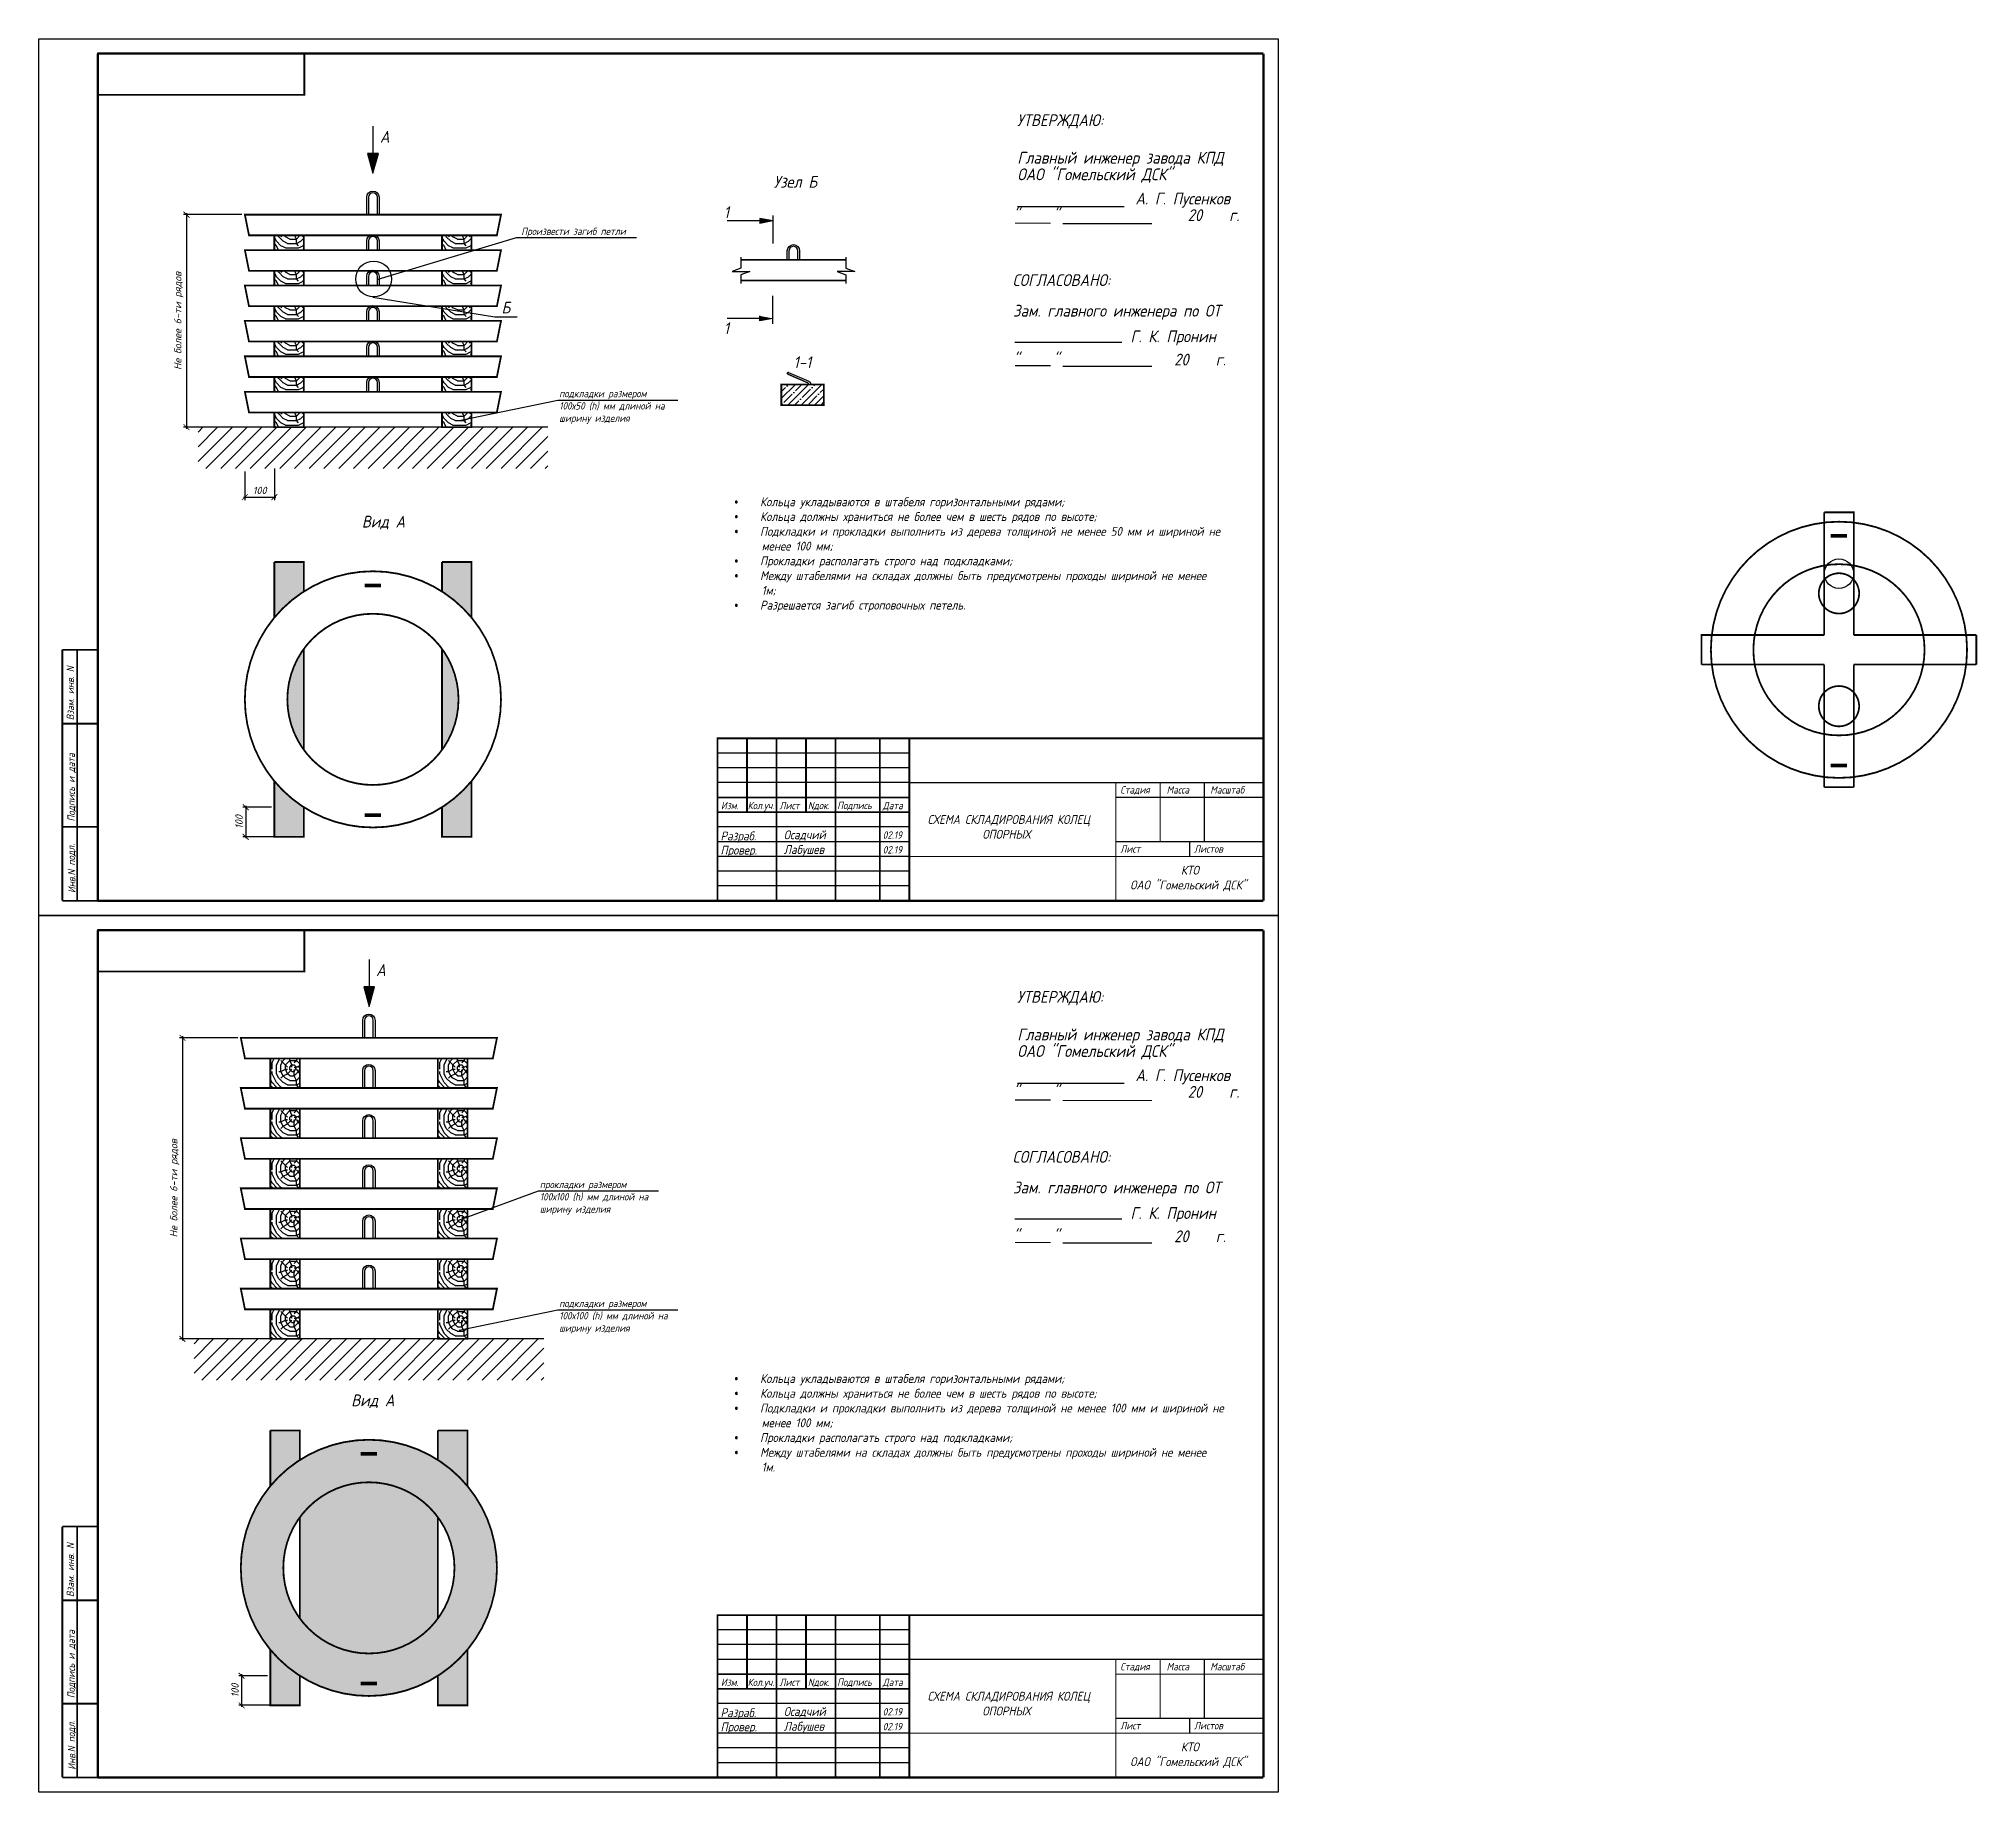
# Model space of a CAD drawing. Header units: millimetres. Extents: x -300689 to 10556, y -104928 to 107291.
# Drawn here: x -16492 to -15835, y 27940 to 28534 of the extents above; entities that cross this region are included whole.
import ezdxf

# ---------------------------------------------------------------- set-up
doc = ezdxf.new("R2010")
doc.units = ezdxf.units.MM
doc.layers.add('линии', color=7, linetype='Continuous')
doc.layers.add('Рамка', color=220, linetype='Continuous')
doc.layers.add('Основная', color=7, linetype='Continuous', lineweight=30)
doc.layers.add('толстая', color=7, linetype='Continuous', lineweight=60)
doc.styles.add('Ариал узк.', font='arial.ttf', dxfattribs={"width": 0.75, "height": 5})
doc.styles.add('стиль2', font='isocpeur.ttf', dxfattribs={"oblique": 15, "height": 2.5})
doc.styles.add('чертежный', font='isocpeui.ttf', dxfattribs={"width": 0.9})
doc.dimstyles.new('1-1', dxfattribs={"dimscale": 0, "dimtxt": 2.7, "dimasz": 2, "dimexe": 1, "dimexo": 1, "dimgap": 1, "dimtad": 1, "dimdec": 0, "dimzin": 0, "dimdsep": 46, "dimtxsty": 'Ариал узк.', "dimblk1": 'ARCHTICK', "dimblk2": 'ARCHTICK', "dimsah": 1, "dimcen": 3, "dimdle": 0.5, "dimclrd": 256, "dimclre": 256, "dimclrt": 256, "dimadec": 0, "dimazin": 0, "dimtfac": 1, "dimtdec": 0, "dimtofl": 0, "dimtmove": 1, "dimatfit": 3, "dimldrblk": 'DOTSMALL', "dimfxl": 0, "dimtolj": 1, "dimtzin": 0, "dimarcsym": 0})
pattern_1 = [(0, (-538.835, -1627.964), (15, 15), [4.5, -10.5]), (0, (-538.835, -1627.214), (15, 15), [4.5, -10.5]), (0, (-538.085, -1625.714), (15, 15), [3, -12]), (0, (-537.335, -1624.214), (15, 15), [2.25, -12.75]), (0, (-537.335, -1622.714), (15, 15), [1.5, -13.5]), (0, (-541.085, -1621.214), (15, 15), [0.75, -3.75, 0.75, -9.75]), (0, (-538.835, -1620.464), (15, 15), [0.75, -6, 2.25, -6]), (0, (-535.835, -1619.714), (15, 15), [0.75, -0.75, 0.75, -12.75]), (0, (-536.585, -1618.964), (15, 15), [0.75, -14.25]), (0, (-537.335, -1617.464), (15, 15), [2.25, -12.75]), (0, (-537.335, -1615.964), (15, 15), [3, -12]), (0, (-538.085, -1614.464), (15, 15), [3.75, -4.5, 0.75, -6]), (90, (-544.085, -1623.464), (-15, 15), [0.75, -1.5, 3.75, -9]), (90, (-543.335, -1621.964), (-15, 15), [0.75, -0.75, 2.25, -11.25]), (90, (-542.585, -1615.964), (-15, 15), [1.5, -13.5]), (90, (-541.835, -1621.964), (-15, 15), [3, -4.5, 0.75, -6.75]), (90, (-541.085, -1613.714), (-15, 15), [0.75, -14.25]), (90, (-540.335, -1621.214), (-15, 15), [2.25, -12.75]), (90, (-538.835, -1620.464), (-15, 15), [1.5, -13.5]), (90, (-537.335, -1620.464), (-15, 15), [0.75, -2.25, 2.25, -9.75]), (90, (-536.585, -1619.714), (-15, 15), [0.75, -14.25]), (90, (-535.835, -1622.714), (-15, 15), [2.1, -12.9]), (90, (-535.085, -1625.714), (-15, 15), [1.5, -13.5]), (90, (-533.585, -1619.714), (-15, 15), [0.75, -14.25]), (90, (-532.085, -1620.464), (-15, 15), [2.25, -12.75]), (90, (-530.585, -1620.464), (-15, 15), [2.25, -12.75]), (45, (-532.835, -1626.464), (2e-15, 15), [1.06065, -1.06065, 1.06065, -18.0312534]), (45, (-535.835, -1622.714), (2e-15, 15), [2.1213, -19.0919034]), (45, (-541.835, -1615.214), (2e-15, 15), [2.1213, -19.0919034]), (45, (-538.835, -1618.964), (2e-15, 15), [2.1213, -19.0919034]), (45, (-538.085, -1621.964), (2e-15, 15), [2.1213, -19.0919034]), (45, (-533.585, -1624.964), (2e-15, 15), [2.1213, -19.0919034]), (45, (-535.085, -1624.214), (2e-15, 15), [3.18198, -18.0312234]), (45, (-539.585, -1617.464), (2e-15, 15), [1.06065, -20.1525534]), (45, (-540.335, -1615.964), (2e-15, 15), [1.06065, -20.1525534]), (45, (-534.335, -1615.964), (2e-15, 15), [1.06065, -20.1525534]), (45, (-540.335, -1623.464), (2e-15, 15), [1.06065, -20.1525534]), (45, (-532.085, -1618.214), (2e-15, 15), [1.06065, -20.1525534]), (45, (-537.335, -1619.714), (2e-15, 15), [1.06065, -20.1525534]), (45, (-535.835, -1618.214), (2e-15, 15), [1.06065, -20.1525534]), (135, (-536.585, -1621.214), (-15, 2e-15), [1.06065, -1.06065, 3.18198, -15.9099234]), (135, (-534.335, -1621.214), (-15, 2e-15), [1.06065, -20.1525534]), (135, (-534.335, -1626.464), (-15, 2e-15), [1.06065, -20.1525534]), (135, (-537.335, -1622.714), (-15, 2e-15), [1.06065, -20.1525534]), (135, (-535.085, -1619.714), (-15, 2e-15), [1.06065, -20.1525534]), (135, (-538.835, -1623.464), (-15, 2e-15), [1.06065, -20.1525534]), (135, (-532.835, -1623.464), (-15, 2e-15), [1.06065, -20.1525534]), (135, (-543.335, -1627.964), (-15, 2e-15), [1.06065, -20.1525534]), (135, (-542.585, -1627.214), (-15, 2e-15), [2.1213, -19.0919034]), (135, (-541.835, -1626.464), (-15, 2e-15), [2.1213, -19.0919034]), (135, (-540.335, -1626.464), (-15, 2e-15), [2.1213, -19.0919034]), (135, (-539.585, -1624.964), (-15, 2e-15), [2.1213, -19.0919034]), (135, (-533.585, -1618.964), (-15, 2e-15), [2.1213, -19.0919034]), (135, (-530.585, -1626.464), (-15, 2e-15), [2.1213, -19.0919034]), (135, (-529.835, -1614.464), (-15, 2e-15), [2.1213, -19.0919034]), (135, (-529.835, -1615.964), (-15, 2e-15), [2.1213, -19.0919034]), (135, (-531.335, -1616.714), (-15, 2e-15), [2.1213, -19.0919034]), (135, (-541.835, -1616.714), (-15, 2e-15), [3.18198, -18.0312234]), (135, (-532.085, -1618.214), (-15, 2e-15), [3.18198, -18.0312234]), (26.565051, (-540.335, -1613.714), (15, 6e-09), [1.677, -31.8640197]), (26.565051, (-540.335, -1621.214), (15, 6e-09), [1.677, -31.8640197]), (26.565051, (-538.835, -1616.714), (15, 6e-09), [1.677, -31.8640197]), (26.565051, (-534.335, -1627.214), (15, 6e-09), [1.677, -31.8640197]), (26.565051, (-535.085, -1625.714), (15, 6e-09), [1.677, -31.8640197]), (26.565051, (-539.585, -1622.714), (15, 6e-09), [1.677, -31.8640197]), (26.565051, (-539.585, -1615.214), (15, 6e-09), [1.677, -31.8640197]), (26.565051, (-535.085, -1619.714), (15, 6e-09), [3.354, -30.1870197]), (63.434949, (-535.085, -1617.464), (8e-10, 15), [1.677, -31.8640197]), (63.434949, (-532.835, -1621.964), (8e-10, 15), [1.677, -31.8640197]), (63.434949, (-540.335, -1618.964), (8e-10, 15), [1.677, -31.8640197]), (63.434949, (-543.335, -1618.214), (8e-10, 15), [1.677, -31.8640197]), (63.434949, (-534.335, -1621.214), (8e-10, 15), [1.677, -31.8640197]), (63.434949, (-535.835, -1621.214), (8e-10, 15), [1.677, -31.8640197]), (63.434949, (-541.835, -1618.964), (8e-10, 15), [3.354, -30.1870197]), (63.434949, (-530.585, -1624.214), (8e-10, 15), [3.354, -30.1870197]), (63.434949, (-532.085, -1623.464), (8e-10, 15), [3.354, -30.1870197]), (116.565051, (-544.085, -1625.714), (-6e-09, 15), [1.677, -31.8640197]), (116.565051, (-544.085, -1617.464), (-6e-09, 15), [1.677, -31.8640197]), (116.565051, (-541.085, -1627.964), (-6e-09, 15), [1.677, -31.8640197]), (116.565051, (-542.585, -1614.464), (-6e-09, 15), [1.677, -31.8640197]), (116.565051, (-541.085, -1623.464), (-6e-09, 15), [1.677, -31.8640197]), (116.565051, (-538.085, -1621.964), (-6e-09, 15), [1.677, -31.8640197]), (116.565051, (-536.585, -1618.964), (-6e-09, 15), [1.677, -31.8640197]), (116.565051, (-543.335, -1624.964), (4.8e-06, 15.0000024), [1.677, -31.8640197]), (116.565051, (-539.585, -1622.714), (-6e-09, 15), [1.677, -31.8640197]), (116.565051, (-535.085, -1624.214), (-6e-09, 15), [1.677, -31.8640197]), (116.565051, (-533.585, -1622.714), (-6e-09, 15), [1.677, -31.8640197]), (116.565051, (-530.585, -1618.214), (-6e-09, 15), [1.677, -31.8640197]), (116.565051, (-541.835, -1613.714), (-6e-09, 15), [1.677, -31.8640197]), (116.565051, (-544.085, -1614.464), (-6e-09, 15), [3.354, -30.1870197]), (116.565051, (-541.835, -1624.964), (-6e-09, 15), [3.354, -30.1870197]), (153.434949, (-544.085, -1627.214), (-15, 8e-10), [1.677, -31.8640197]), (153.434949, (-531.335, -1627.964), (-15, 8e-10), [1.677, -31.8640197]), (153.434949, (-532.085, -1620.464), (-15, 8e-10), [1.677, -31.8640197]), (153.434949, (-538.085, -1625.714), (-15, 8e-10), [1.677, -31.8640197]), (153.434949, (-538.835, -1627.214), (-15, 8e-10), [1.677, -31.8640197]), (153.434949, (-537.335, -1624.214), (-15, 8e-10), [1.677, -31.8640197]), (153.434949, (-532.835, -1615.214), (-15, 8e-10), [1.677, -31.8640197]), (153.434949, (-531.335, -1614.464), (-15, 8e-10), [3.354, -30.1870197])]

msp = doc.modelspace()

# ---------------------------------------------------------------- texts
at = {"lineweight": 25, "style": 'чертежный', "width": 0.9}
for s, p in [('ОАО "Гомельский ДСК"', (-16160.7648, 28485.7294)), ('Главный инженер завода КПД', (-16160.7648, 28491.3518)), ('"     "                   20    г.', (-16162.1773, 28471.9074)), ('А. Г. Пусенков', (-16120.7614, 28477.5299)), ('СОГЛАСОВАНО:', (-16162.3597, 28449.8924)), ('Зам. главного инженера по ОТ                          ', (-16162.2171, 28439.524)), ('Г. К. Пронин                            ', (-16122.4215, 28430.8511)), ('"     "                 20    г.', (-16162.1662, 28422.9751)), ('ОАО "Гомельский ДСК"', (-16160.7648, 28188.7294)), ('Главный инженер завода КПД', (-16160.7648, 28194.3518)), ('А. Г. Пусенков', (-16120.7614, 28180.5299)), ('"     "                   20    г.', (-16162.1773, 28174.9074)), ('СОГЛАСОВАНО:', (-16162.3597, 28152.8924)), ('Зам. главного инженера по ОТ                          ', (-16162.2171, 28142.524)), ('Г. К. Пронин                            ', (-16122.4215, 28133.8511)), ('"     "                 20    г.', (-16162.1662, 28125.9751))]:
    msp.add_text(s, height=4, dxfattribs=at).set_placement(p)
at = {"color": 7, "style": 'чертежный', "width": 0.9}
for s, rotation, p in [('Взам. инв. N', 90, (-16480.4071, 28302.7732)), ('Подпись и дата', 90, (-16480.1459, 28268.4933)), ('Инв.N подл.', 91.1095683, (-16479.8803, 28244.2758)), ('Взам. инв. N', 90, (-16480.4071, 28005.7732)), ('Подпись и дата', 90, (-16480.1459, 27971.4933)), ('Инв.N подл.', 91.1095683, (-16479.8803, 27947.2758))]:
    msp.add_text(s, height=2.5, rotation=rotation, dxfattribs=at).set_placement(p)
for s, p in [('Стадия    Масса     Масштаб', (-16125.8721, 28277.9616)), ('Изм.', (-16261.2, 28272.6514)), ('Кол.уч.', (-16252.1634, 28272.6514)), ('Лист', (-16241.3782, 28272.6514)), ('Nдок.', (-16231.7488, 28272.6535)), ('Подпись', (-16221.8226, 28272.6819)), ('Дата', (-16206.3782, 28272.6514)), ('02.19', (-16206.3782, 28262.6514)), ('02.19', (-16206.3782, 28257.6514)), ('Лист', (-16125.8721, 28257.9616)), ('Листов', (-16100.8721, 28257.9616)), ('Стадия    Масса     Масштаб', (-16125.8721, 27980.9616)), ('Изм.', (-16261.2, 27975.6514)), ('Кол.уч.', (-16252.1634, 27975.6514)), ('Лист', (-16241.3782, 27975.6514)), ('Nдок.', (-16231.7488, 27975.6535)), ('Подпись', (-16221.8226, 27975.6819)), ('Дата', (-16206.3782, 27975.6514)), ('02.19', (-16206.3782, 27965.6514)), ('02.19', (-16206.3782, 27960.6514)), ('Лист', (-16125.8721, 27960.9616)), ('Листов', (-16100.8721, 27960.9616))]:
    msp.add_text(s, height=2.5, dxfattribs=at).set_placement(p)
at = {"lineweight": 25, "attachment_point": 1, "style": 'чертежный'}
for s, insert, char_height, width in [('Произвести загиб петли', (-16328.8763, 28469.6901), 2.5, 164.073141), ('подкладки размером\\P100х50 (h) мм длиной на\\Pширину изделия', (-16316.014, 28414.7123), 2.5, 164.073141), ('{\\fSymbol|b0|i1|c2|p18;·{\\W6.660937; }}Кольца укладываются в штабеля горизонтальными рядами;\\P{\\fSymbol|b0|i1|c2|p18;·{\\W6.660937; }}Кольца должны храниться не более чем в шесть рядов по высоте;\\P{\\fSymbol|b0|i1|c2|p18;·{\\W6.660937; }}Подкладки и прокладки выполнить из дерева толщиной не менее 50 мм и шириной не \\P{\\W4.829268; }менее 100 мм;\\P{\\fSymbol|b0|i1|c2|p18;·{\\W6.660937; }}Прокладки располагать строго над подкладками; \\P{\\fSymbol|b0|i1|c2|p18;·{\\W6.660937; }}Между штабелями на складах должны быть предусмотрены проходы шириной не менее \\P{\\W4.829268; }1м;\\P{\\fSymbol|b0|i1|c2|p18;·{\\W6.660937; }}Разрешается загиб строповочных петель.', (-16256.6361, 28378.2922), 3, 167.764167), ('{\\W3.344538; }  СХЕМА СКЛАДИРОВАНИЯ КОЛЕЦ \\P{\\W7.43639;  }ОПОРНЫХ', (-16201.0121, 28270.6652), 3, 71.569418), ('\\pt5;Разраб.', (-16261.3453, 28265.0921), 3, 5.777107), ('\\pt5;Провер.', (-16261.3453, 28260.2796), 3, 5.777107), ('Лабушев', (-16239.9088, 28260.4842), 3, 5.777107), ('Осадчий', (-16239.9088, 28265.4842), 3, 5.777107), ('\\pt5.0001;          КТО\\PОАО "Гомельский ДСК"', (-16122.528, 28253.4978), 3, 41.705218), ('прокладки размером\\P100х100 (h) мм длиной на\\Pширину изделия', (-16322.5843, 28146.7927), 2.5, 164.073141), ('подкладки размером\\P100х100 (h) мм длиной на\\Pширину изделия', (-16316.014, 28106.4932), 2.5, 164.073141), ('{\\fSymbol|b0|i1|c2|p18;·{\\W6.660937; }}Кольца укладываются в штабеля горизонтальными рядами;\\P{\\fSymbol|b0|i1|c2|p18;·{\\W6.660937; }}Кольца должны храниться не более чем в шесть рядов по высоте;\\P{\\fSymbol|b0|i1|c2|p18;·{\\W6.660937; }}Подкладки и прокладки выполнить из дерева толщиной не менее 100 мм и шириной не \\P{\\W4.829268; }менее 100 мм;\\P{\\fSymbol|b0|i1|c2|p18;·{\\W6.660937; }}Прокладки располагать строго над подкладками; \\P{\\fSymbol|b0|i1|c2|p18;·{\\W6.660937; }}Между штабелями на складах должны быть предусмотрены проходы шириной не менее \\P{\\W4.829268; }1м.', (-16256.6361, 28081.2922), 3, 167.764167), ('{\\W3.344538; }  СХЕМА СКЛАДИРОВАНИЯ КОЛЕЦ \\P{\\W7.43639;  }ОПОРНЫХ', (-16201.0121, 27973.6652), 3, 71.569418), ('\\pt5;Разраб.', (-16261.3453, 27968.0921), 3, 5.777107), ('Осадчий', (-16239.9088, 27968.4842), 3, 5.777107), ('\\pt5;Провер.', (-16261.3453, 27963.2796), 3, 5.777107), ('Лабушев', (-16239.9088, 27963.4842), 3, 5.777107), ('\\pt5.0001;          КТО\\PОАО "Гомельский ДСК"', (-16122.528, 27956.4978), 3, 41.705218)]:
    msp.add_mtext(s, dxfattribs=dict(at, insert=insert, char_height=char_height, width=width))
at = {"layer": 'толстая', "lineweight": 25, "style": 'чертежный', "width": 0.9}
for s, p in [('А', (-16376.7633, 28498.469)), ('УТВЕРЖДАЮ:', (-16160.8865, 28504.0663)), ('Узел Б', (-16243.3093, 28483.1858)), ('1', (-16260.2533, 28472.8785)), ('Б', (-16335.5719, 28440.5872)), ('1', (-16260.2533, 28433.5771)), ('1-1', (-16236.6377, 28422.0685)), ('Вид А', (-16382.8814, 28368.0749)), ('А', (-16378.0406, 28216.1684)), ('УТВЕРЖДАЮ:', (-16160.8865, 28207.0663)), ('Вид А', (-16386.4896, 28070.4014))]:
    msp.add_text(s, height=4, dxfattribs=at).set_placement(p)

# ---------------------------------------------------------------- blocks, each defined once
blk = doc.blocks.new('_ARCHTICK')
at = {"color": 0, "linetype": 'ByBlock', "ltscale": 10, "const_width": 0.15}
blk.add_lwpolyline([(-0.5, -0.5), (0.5, 0.5)], dxfattribs=at)
blk = doc.blocks.new('*D111')
at = {"layer": 'Defpoints', "color": 0, "linetype": 'ByBlock', "ltscale": 0.25}
for p in [(-16412.54, 28273.32), (-16422.26, 28263.32), (-16411.54, 28263.32)]:
    blk.add_point(p, dxfattribs=at)
at = {"layer": 'линии', "linetype": 'ByBlock', "lineweight": -2, "ltscale": 0.25}
for p, q in [((-16413.54, 28273.32), (-16423.26, 28273.32)), ((-16422.26, 28273.82), (-16422.26, 28262.82)), ((-16412.54, 28263.32), (-16423.26, 28263.32))]:
    blk.add_line(p, q, dxfattribs=at)
at = {"layer": 'линии', "linetype": 'ByBlock', "lineweight": -2, "ltscale": 0.25, "xscale": 2, "yscale": 2, "zscale": 2}
for p, rotation in [((-16422.26, 28273.32), 90), ((-16422.26, 28263.32), 270)]:
    blk.add_blockref('_ARCHTICK', p, dxfattribs=dict(at, rotation=rotation))
at = {"layer": 'линии', "linetype": 'ByBlock', "ltscale": 0.25, "insert": (-16424.51, 28268.32), "char_height": 2.5, "attachment_point": 5, "rotation": 90, "style": 'стиль2'}
blk.add_mtext('\\A1;100', dxfattribs=at)
blk = doc.blocks.new('_DotSmall')
at = {"color": 0, "linetype": 'ByBlock', "const_width": 0.5}
blk.add_lwpolyline([(-0.0625, 0, 1), (0.0625, 0, 1)], format="xyb", close=True, dxfattribs=at)
blk = doc.blocks.new('лист')
for p, q in [((0, 0), (0, 297)), ((0, 297), (420, 297)), ((420, 297), (420, 0)), ((420, 0), (0, 0))]:
    blk.add_line(p, q)
at = {"const_width": 0.8}
for points in [[(20, 292), (20, 5)], [(20, 292), (415, 292)], [(415, 5), (415, 292)], [(20, 5), (415, 5)]]:
    blk.add_lwpolyline(points, dxfattribs=at)
blk = doc.blocks.new('*D138')
at = {"layer": 'Defpoints', "color": 0, "linetype": 'ByBlock', "ltscale": 0.25}
for p in [(-16422.54, 28474.07), (-16442.31, 28402.07), (-16422.54, 28402.07)]:
    blk.add_point(p, dxfattribs=at)
at = {"layer": 'линии', "linetype": 'ByBlock', "lineweight": -2, "ltscale": 0.25}
for p, q in [((-16423.54, 28474.07), (-16443.31, 28474.07)), ((-16442.31, 28474.57), (-16442.31, 28401.57)), ((-16423.54, 28402.07), (-16443.31, 28402.07))]:
    blk.add_line(p, q, dxfattribs=at)
at = {"layer": 'линии', "linetype": 'ByBlock', "lineweight": -2, "ltscale": 0.25, "xscale": 2, "yscale": 2, "zscale": 2}
for p, rotation in [((-16442.31, 28474.07), 90), ((-16442.31, 28402.07), 270)]:
    blk.add_blockref('_ARCHTICK', p, dxfattribs=dict(at, rotation=rotation))
at = {"layer": 'линии', "linetype": 'ByBlock', "ltscale": 0.25, "insert": (-16444.93, 28438.07), "char_height": 2.5, "attachment_point": 5, "rotation": 90, "style": 'стиль2'}
blk.add_mtext('\\A1;Не более 6-ти рядов', dxfattribs=at)
blk = doc.blocks.new('*D139')
at = {"layer": 'Defpoints', "color": 0, "linetype": 'ByBlock', "ltscale": 0.25}
for p in [(-16422.54, 28388.11), (-16412.54, 28389.11), (-16412.54, 28378.39)]:
    blk.add_point(p, dxfattribs=at)
at = {"layer": 'линии', "linetype": 'ByBlock', "lineweight": -2, "ltscale": 0.25}
for p, q in [((-16422.54, 28387.11), (-16422.54, 28377.39)), ((-16412.54, 28388.11), (-16412.54, 28377.39)), ((-16423.04, 28378.39), (-16412.04, 28378.39))]:
    blk.add_line(p, q, dxfattribs=at)
at = {"layer": 'линии', "linetype": 'ByBlock', "lineweight": -2, "ltscale": 0.25, "xscale": 2, "yscale": 2, "zscale": 2, "rotation": 180}
blk.add_blockref('_ARCHTICK', (-16422.54, 28378.39), dxfattribs=at)
at = {"layer": 'линии', "linetype": 'ByBlock', "lineweight": -2, "ltscale": 0.25, "xscale": 2, "yscale": 2, "zscale": 2}
blk.add_blockref('_ARCHTICK', (-16412.54, 28378.39), dxfattribs=at)
at = {"layer": 'линии', "linetype": 'ByBlock', "ltscale": 0.25, "insert": (-16417.54, 28380.64), "char_height": 2.5, "attachment_point": 5, "style": 'стиль2'}
blk.add_mtext('\\A1;100', dxfattribs=at)
blk = doc.blocks.new('*D140')
at = {"layer": 'Defpoints', "color": 0, "linetype": 'ByBlock', "ltscale": 0.25}
for p in [(-16423.91, 28195.23), (-16443.68, 28093.23), (-16423.91, 28093.23)]:
    blk.add_point(p, dxfattribs=at)
at = {"layer": 'линии', "linetype": 'ByBlock', "lineweight": -2, "ltscale": 0.25}
for p, q in [((-16424.91, 28195.23), (-16444.68, 28195.23)), ((-16443.68, 28195.73), (-16443.68, 28092.73)), ((-16424.91, 28093.23), (-16444.68, 28093.23))]:
    blk.add_line(p, q, dxfattribs=at)
at = {"layer": 'линии', "linetype": 'ByBlock', "lineweight": -2, "ltscale": 0.25, "xscale": 2, "yscale": 2, "zscale": 2}
for p, rotation in [((-16443.68, 28195.23), 90), ((-16443.68, 28093.23), 270)]:
    blk.add_blockref('_ARCHTICK', p, dxfattribs=dict(at, rotation=rotation))
at = {"layer": 'линии', "linetype": 'ByBlock', "ltscale": 0.25, "insert": (-16446.3, 28144.23), "char_height": 2.5, "attachment_point": 5, "rotation": 90, "style": 'стиль2'}
blk.add_mtext('\\A1;Не более 6-ти рядов', dxfattribs=at)
blk = doc.blocks.new('*D141')
at = {"layer": 'Defpoints', "color": 0, "linetype": 'ByBlock', "ltscale": 0.25}
for p in [(-16413.91, 27979.1), (-16423.63, 27969.1), (-16412.91, 27969.1)]:
    blk.add_point(p, dxfattribs=at)
at = {"layer": 'линии', "linetype": 'ByBlock', "lineweight": -2, "ltscale": 0.25}
for p, q in [((-16414.91, 27979.1), (-16424.63, 27979.1)), ((-16423.63, 27979.6), (-16423.63, 27968.6)), ((-16413.91, 27969.1), (-16424.63, 27969.1))]:
    blk.add_line(p, q, dxfattribs=at)
at = {"layer": 'линии', "linetype": 'ByBlock', "lineweight": -2, "ltscale": 0.25, "xscale": 2, "yscale": 2, "zscale": 2}
for p, rotation in [((-16423.63, 27979.1), 90), ((-16423.63, 27969.1), 270)]:
    blk.add_blockref('_ARCHTICK', p, dxfattribs=dict(at, rotation=rotation))
at = {"layer": 'линии', "linetype": 'ByBlock', "ltscale": 0.25, "insert": (-16425.88, 27974.1), "char_height": 2.5, "attachment_point": 5, "rotation": 90, "style": 'стиль2'}
blk.add_mtext('\\A1;100', dxfattribs=at)

# ---------------------------------------------------------------- dimensions: what is measured, and where the dimension line sits
at = {"layer": 'линии', "linetype": 'ByBlock', "ltscale": 0.25}
for base, p1, p2, angle, text, picture, middle in [((-16442.3083, 28402.0707), (-16422.5407, 28474.0707), (-16422.5407, 28402.0707), 90, 'Не более 6-ти рядов', '*D138', (-16444.9333, 28438.0707)), ((-16422.2579, 28263.3176), (-16412.5407, 28273.3176), (-16411.5407, 28263.3176), 270, '100', '*D111', (-16424.5079, 28268.3176)), ((-16443.6794, 28093.2264), (-16423.9117, 28195.2264), (-16423.9117, 28093.2264), 90, 'Не более 6-ти рядов', '*D140', (-16446.3044, 28144.2264)), ((-16423.6289, 27969.1006), (-16413.9117, 27979.1006), (-16412.9117, 27969.1006), 270, '100', '*D141', (-16425.8789, 27974.1006))]:
    dim = msp.add_linear_dim(base=base, p1=p1, p2=p2, angle=angle, text=text, dimstyle='1-1', override={"dimscale": 1, "dimtxsty": 'стиль2'}, dxfattribs=at)
    dim.commit()
    dim.dimension.update_dxf_attribs({"geometry": picture, "text_midpoint": middle})
dim = msp.add_linear_dim(base=(-16412.5407, 28378.3888), p1=(-16422.5407, 28388.106), p2=(-16412.5407, 28389.106), text='100', dimstyle='1-1', override={"dimscale": 1, "dimtxsty": 'стиль2'}, dxfattribs=at)
dim.commit()
dim.dimension.update_dxf_attribs({"geometry": '*D139', "text_midpoint": (-16417.5407, 28380.6388)})

# ---------------------------------------------------------------- hatches: boundary and pattern name
at = {"layer": 'линии', "linetype": 'ByBlock', "ltscale": 0.25}
for points in [[(-16377.2837, 28494.8239), (-16379.1407, 28494.8239), (-16380.9977, 28494.8239), (-16379.1407, 28488.0935)], [(-16243.6079, 28471.9579), (-16247.9938, 28472.7992), (-16247.9938, 28471.1166)], [(-16247.9938, 28439.7509), (-16247.9938, 28438.0683), (-16243.6079, 28438.9096)], [(-16378.561, 28212.5233), (-16380.418, 28212.5233), (-16382.275, 28212.5233), (-16380.418, 28205.7928)]]:
    msp.add_hatch(color=256, dxfattribs=at).paths.add_polyline_path(points)
h = msp.add_hatch(dxfattribs=at)
h.set_pattern_fill('TRONCO', color=256, scale=15, style=0, pattern_type=2)
h.set_pattern_definition([(0, (-538.835, -1567.964), (15, 15), [4.5, -10.5]), (0, (-538.835, -1567.214), (15, 15), [4.5, -10.5]), (0, (-538.085, -1565.714), (15, 15), [3, -12]), (0, (-537.335, -1564.214), (15, 15), [2.25, -12.75]), (0, (-537.335, -1562.714), (15, 15), [1.5, -13.5]), (0, (-541.085, -1561.214), (15, 15), [0.75, -3.75, 0.75, -9.75]), (0, (-538.835, -1560.464), (15, 15), [0.75, -6, 2.25, -6]), (0, (-535.835, -1559.714), (15, 15), [0.75, -0.75, 0.75, -12.75]), (0, (-536.585, -1558.964), (15, 15), [0.75, -14.25]), (0, (-537.335, -1557.464), (15, 15), [2.25, -12.75]), (0, (-537.335, -1555.964), (15, 15), [3, -12]), (0, (-538.085, -1554.464), (15, 15), [3.75, -4.5, 0.75, -6]), (90, (-544.085, -1563.464), (-15, 15), [0.75, -1.5, 3.75, -9]), (90, (-543.335, -1561.964), (-15, 15), [0.75, -0.75, 2.25, -11.25]), (90, (-542.585, -1555.964), (-15, 15), [1.5, -13.5]), (90, (-541.835, -1561.964), (-15, 15), [3, -4.5, 0.75, -6.75]), (90, (-541.085, -1553.714), (-15, 15), [0.75, -14.25]), (90, (-540.335, -1561.214), (-15, 15), [2.25, -12.75]), (90, (-538.835, -1560.464), (-15, 15), [1.5, -13.5]), (90, (-537.335, -1560.464), (-15, 15), [0.75, -2.25, 2.25, -9.75]), (90, (-536.585, -1559.714), (-15, 15), [0.75, -14.25]), (90, (-535.835, -1562.714), (-15, 15), [2.1, -12.9]), (90, (-535.085, -1565.714), (-15, 15), [1.5, -13.5]), (90, (-533.585, -1559.714), (-15, 15), [0.75, -14.25]), (90, (-532.085, -1560.464), (-15, 15), [2.25, -12.75]), (90, (-530.585, -1560.464), (-15, 15), [2.25, -12.75]), (45, (-532.835, -1566.464), (2e-15, 15), [1.06065, -1.06065, 1.06065, -18.0312534]), (45, (-535.835, -1562.714), (2e-15, 15), [2.1213, -19.0919034]), (45, (-541.835, -1555.214), (2e-15, 15), [2.1213, -19.0919034]), (45, (-538.835, -1558.964), (2e-15, 15), [2.1213, -19.0919034]), (45, (-538.085, -1561.964), (2e-15, 15), [2.1213, -19.0919034]), (45, (-533.585, -1564.964), (2e-15, 15), [2.1213, -19.0919034]), (45, (-535.085, -1564.214), (2e-15, 15), [3.18198, -18.0312234]), (45, (-539.585, -1557.464), (2e-15, 15), [1.06065, -20.1525534]), (45, (-540.335, -1555.964), (2e-15, 15), [1.06065, -20.1525534]), (45, (-534.335, -1555.964), (2e-15, 15), [1.06065, -20.1525534]), (45, (-540.335, -1563.464), (2e-15, 15), [1.06065, -20.1525534]), (45, (-532.085, -1558.214), (2e-15, 15), [1.06065, -20.1525534]), (45, (-537.335, -1559.714), (2e-15, 15), [1.06065, -20.1525534]), (45, (-535.835, -1558.214), (2e-15, 15), [1.06065, -20.1525534]), (135, (-536.585, -1561.214), (-15, 2e-15), [1.06065, -1.06065, 3.18198, -15.9099234]), (135, (-534.335, -1561.214), (-15, 2e-15), [1.06065, -20.1525534]), (135, (-534.335, -1566.464), (-15, 2e-15), [1.06065, -20.1525534]), (135, (-537.335, -1562.714), (-15, 2e-15), [1.06065, -20.1525534]), (135, (-535.085, -1559.714), (-15, 2e-15), [1.06065, -20.1525534]), (135, (-538.835, -1563.464), (-15, 2e-15), [1.06065, -20.1525534]), (135, (-532.835, -1563.464), (-15, 2e-15), [1.06065, -20.1525534]), (135, (-543.335, -1567.964), (-15, 2e-15), [1.06065, -20.1525534]), (135, (-542.585, -1567.214), (-15, 2e-15), [2.1213, -19.0919034]), (135, (-541.835, -1566.464), (-15, 2e-15), [2.1213, -19.0919034]), (135, (-540.335, -1566.464), (-15, 2e-15), [2.1213, -19.0919034]), (135, (-539.585, -1564.964), (-15, 2e-15), [2.1213, -19.0919034]), (135, (-533.585, -1558.964), (-15, 2e-15), [2.1213, -19.0919034]), (135, (-530.585, -1566.464), (-15, 2e-15), [2.1213, -19.0919034]), (135, (-529.835, -1554.464), (-15, 2e-15), [2.1213, -19.0919034]), (135, (-529.835, -1555.964), (-15, 2e-15), [2.1213, -19.0919034]), (135, (-531.335, -1556.714), (-15, 2e-15), [2.1213, -19.0919034]), (135, (-541.835, -1556.714), (-15, 2e-15), [3.18198, -18.0312234]), (135, (-532.085, -1558.214), (-15, 2e-15), [3.18198, -18.0312234]), (26.565051, (-540.335, -1553.714), (15, 6e-09), [1.677, -31.8640197]), (26.565051, (-540.335, -1561.214), (15, 6e-09), [1.677, -31.8640197]), (26.565051, (-538.835, -1556.714), (15, 6e-09), [1.677, -31.8640197]), (26.565051, (-534.335, -1567.214), (15, 6e-09), [1.677, -31.8640197]), (26.565051, (-535.085, -1565.714), (15, 6e-09), [1.677, -31.8640197]), (26.565051, (-539.585, -1562.714), (15, 6e-09), [1.677, -31.8640197]), (26.565051, (-539.585, -1555.214), (15, 6e-09), [1.677, -31.8640197]), (26.565051, (-535.085, -1559.714), (15, 6e-09), [3.354, -30.1870197]), (63.434949, (-535.085, -1557.464), (8e-10, 15), [1.677, -31.8640197]), (63.434949, (-532.835, -1561.964), (8e-10, 15), [1.677, -31.8640197]), (63.434949, (-540.335, -1558.964), (8e-10, 15), [1.677, -31.8640197]), (63.434949, (-543.335, -1558.214), (8e-10, 15), [1.677, -31.8640197]), (63.434949, (-534.335, -1561.214), (8e-10, 15), [1.677, -31.8640197]), (63.434949, (-535.835, -1561.214), (8e-10, 15), [1.677, -31.8640197]), (63.434949, (-541.835, -1558.964), (8e-10, 15), [3.354, -30.1870197]), (63.434949, (-530.585, -1564.214), (8e-10, 15), [3.354, -30.1870197]), (63.434949, (-532.085, -1563.464), (8e-10, 15), [3.354, -30.1870197]), (116.565051, (-544.085, -1565.714), (-6e-09, 15), [1.677, -31.8640197]), (116.565051, (-544.085, -1557.464), (-6e-09, 15), [1.677, -31.8640197]), (116.565051, (-541.085, -1567.964), (-6e-09, 15), [1.677, -31.8640197]), (116.565051, (-542.585, -1554.464), (-6e-09, 15), [1.677, -31.8640197]), (116.565051, (-541.085, -1563.464), (-6e-09, 15), [1.677, -31.8640197]), (116.565051, (-538.085, -1561.964), (-6e-09, 15), [1.677, -31.8640197]), (116.565051, (-536.585, -1558.964), (-6e-09, 15), [1.677, -31.8640197]), (116.565051, (-543.335, -1564.964), (4.8e-06, 15.0000024), [1.677, -31.8640197]), (116.565051, (-539.585, -1562.714), (-6e-09, 15), [1.677, -31.8640197]), (116.565051, (-535.085, -1564.214), (-6e-09, 15), [1.677, -31.8640197]), (116.565051, (-533.585, -1562.714), (-6e-09, 15), [1.677, -31.8640197]), (116.565051, (-530.585, -1558.214), (-6e-09, 15), [1.677, -31.8640197]), (116.565051, (-541.835, -1553.714), (-6e-09, 15), [1.677, -31.8640197]), (116.565051, (-544.085, -1554.464), (-6e-09, 15), [3.354, -30.1870197]), (116.565051, (-541.835, -1564.964), (-6e-09, 15), [3.354, -30.1870197]), (153.434949, (-544.085, -1567.214), (-15, 8e-10), [1.677, -31.8640197]), (153.434949, (-531.335, -1567.964), (-15, 8e-10), [1.677, -31.8640197]), (153.434949, (-532.085, -1560.464), (-15, 8e-10), [1.677, -31.8640197]), (153.434949, (-538.085, -1565.714), (-15, 8e-10), [1.677, -31.8640197]), (153.434949, (-538.835, -1567.214), (-15, 8e-10), [1.677, -31.8640197]), (153.434949, (-537.335, -1564.214), (-15, 8e-10), [1.677, -31.8640197]), (153.434949, (-532.835, -1555.214), (-15, 8e-10), [1.677, -31.8640197]), (153.434949, (-531.335, -1554.464), (-15, 8e-10), [3.354, -30.1870197])])
h.paths.add_polyline_path([(-16402.5407, 28467.0707), (-16412.5407, 28467.0707), (-16412.5407, 28462.0707), (-16402.5407, 28462.0707)])
h = msp.add_hatch(dxfattribs=at)
h.set_pattern_fill('TRONCO', color=256, scale=15, style=0, pattern_type=2)
h.set_pattern_definition([(0, (-482.035, -1567.964), (15, 15), [4.5, -10.5]), (0, (-482.035, -1567.214), (15, 15), [4.5, -10.5]), (0, (-481.285, -1565.714), (15, 15), [3, -12]), (0, (-480.535, -1564.214), (15, 15), [2.25, -12.75]), (0, (-480.535, -1562.714), (15, 15), [1.5, -13.5]), (0, (-484.285, -1561.214), (15, 15), [0.75, -3.75, 0.75, -9.75]), (0, (-482.035, -1560.464), (15, 15), [0.75, -6, 2.25, -6]), (0, (-479.035, -1559.714), (15, 15), [0.75, -0.75, 0.75, -12.75]), (0, (-479.785, -1558.964), (15, 15), [0.75, -14.25]), (0, (-480.535, -1557.464), (15, 15), [2.25, -12.75]), (0, (-480.535, -1555.964), (15, 15), [3, -12]), (0, (-481.285, -1554.464), (15, 15), [3.75, -4.5, 0.75, -6]), (90, (-487.285, -1563.464), (-15, 15), [0.75, -1.5, 3.75, -9]), (90, (-486.535, -1561.964), (-15, 15), [0.75, -0.75, 2.25, -11.25]), (90, (-485.785, -1555.964), (-15, 15), [1.5, -13.5]), (90, (-485.035, -1561.964), (-15, 15), [3, -4.5, 0.75, -6.75]), (90, (-484.285, -1553.714), (-15, 15), [0.75, -14.25]), (90, (-483.535, -1561.214), (-15, 15), [2.25, -12.75]), (90, (-482.035, -1560.464), (-15, 15), [1.5, -13.5]), (90, (-480.535, -1560.464), (-15, 15), [0.75, -2.25, 2.25, -9.75]), (90, (-479.785, -1559.714), (-15, 15), [0.75, -14.25]), (90, (-479.035, -1562.714), (-15, 15), [2.1, -12.9]), (90, (-478.285, -1565.714), (-15, 15), [1.5, -13.5]), (90, (-476.785, -1559.714), (-15, 15), [0.75, -14.25]), (90, (-475.285, -1560.464), (-15, 15), [2.25, -12.75]), (90, (-473.785, -1560.464), (-15, 15), [2.25, -12.75]), (45, (-476.035, -1566.464), (2e-15, 15), [1.06065, -1.06065, 1.06065, -18.0312534]), (45, (-479.035, -1562.714), (2e-15, 15), [2.1213, -19.0919034]), (45, (-485.035, -1555.214), (2e-15, 15), [2.1213, -19.0919034]), (45, (-482.035, -1558.964), (2e-15, 15), [2.1213, -19.0919034]), (45, (-481.285, -1561.964), (2e-15, 15), [2.1213, -19.0919034]), (45, (-476.785, -1564.964), (2e-15, 15), [2.1213, -19.0919034]), (45, (-478.285, -1564.214), (2e-15, 15), [3.18198, -18.0312234]), (45, (-482.785, -1557.464), (2e-15, 15), [1.06065, -20.1525534]), (45, (-483.535, -1555.964), (2e-15, 15), [1.06065, -20.1525534]), (45, (-477.535, -1555.964), (2e-15, 15), [1.06065, -20.1525534]), (45, (-483.535, -1563.464), (2e-15, 15), [1.06065, -20.1525534]), (45, (-475.285, -1558.214), (2e-15, 15), [1.06065, -20.1525534]), (45, (-480.535, -1559.714), (2e-15, 15), [1.06065, -20.1525534]), (45, (-479.035, -1558.214), (2e-15, 15), [1.06065, -20.1525534]), (135, (-479.785, -1561.214), (-15, 2e-15), [1.06065, -1.06065, 3.18198, -15.9099234]), (135, (-477.535, -1561.214), (-15, 2e-15), [1.06065, -20.1525534]), (135, (-477.535, -1566.464), (-15, 2e-15), [1.06065, -20.1525534]), (135, (-480.535, -1562.714), (-15, 2e-15), [1.06065, -20.1525534]), (135, (-478.285, -1559.714), (-15, 2e-15), [1.06065, -20.1525534]), (135, (-482.035, -1563.464), (-15, 2e-15), [1.06065, -20.1525534]), (135, (-476.035, -1563.464), (-15, 2e-15), [1.06065, -20.1525534]), (135, (-486.535, -1567.964), (-15, 2e-15), [1.06065, -20.1525534]), (135, (-485.785, -1567.214), (-15, 2e-15), [2.1213, -19.0919034]), (135, (-485.035, -1566.464), (-15, 2e-15), [2.1213, -19.0919034]), (135, (-483.535, -1566.464), (-15, 2e-15), [2.1213, -19.0919034]), (135, (-482.785, -1564.964), (-15, 2e-15), [2.1213, -19.0919034]), (135, (-476.785, -1558.964), (-15, 2e-15), [2.1213, -19.0919034]), (135, (-473.785, -1566.464), (-15, 2e-15), [2.1213, -19.0919034]), (135, (-473.035, -1554.464), (-15, 2e-15), [2.1213, -19.0919034]), (135, (-473.035, -1555.964), (-15, 2e-15), [2.1213, -19.0919034]), (135, (-474.535, -1556.714), (-15, 2e-15), [2.1213, -19.0919034]), (135, (-485.035, -1556.714), (-15, 2e-15), [3.18198, -18.0312234]), (135, (-475.285, -1558.214), (-15, 2e-15), [3.18198, -18.0312234]), (26.565051, (-483.535, -1553.714), (15, 6e-09), [1.677, -31.8640197]), (26.565051, (-483.535, -1561.214), (15, 6e-09), [1.677, -31.8640197]), (26.565051, (-482.035, -1556.714), (15, 6e-09), [1.677, -31.8640197]), (26.565051, (-477.535, -1567.214), (15, 6e-09), [1.677, -31.8640197]), (26.565051, (-478.285, -1565.714), (15, 6e-09), [1.677, -31.8640197]), (26.565051, (-482.785, -1562.714), (15, 6e-09), [1.677, -31.8640197]), (26.565051, (-482.785, -1555.214), (15, 6e-09), [1.677, -31.8640197]), (26.565051, (-478.285, -1559.714), (15, 6e-09), [3.354, -30.1870197]), (63.434949, (-478.285, -1557.464), (8e-10, 15), [1.677, -31.8640197]), (63.434949, (-476.035, -1561.964), (8e-10, 15), [1.677, -31.8640197]), (63.434949, (-483.535, -1558.964), (8e-10, 15), [1.677, -31.8640197]), (63.434949, (-486.535, -1558.214), (8e-10, 15), [1.677, -31.8640197]), (63.434949, (-477.535, -1561.214), (8e-10, 15), [1.677, -31.8640197]), (63.434949, (-479.035, -1561.214), (8e-10, 15), [1.677, -31.8640197]), (63.434949, (-485.035, -1558.964), (8e-10, 15), [3.354, -30.1870197]), (63.434949, (-473.785, -1564.214), (8e-10, 15), [3.354, -30.1870197]), (63.434949, (-475.285, -1563.464), (8e-10, 15), [3.354, -30.1870197]), (116.565051, (-487.285, -1565.714), (-6e-09, 15), [1.677, -31.8640197]), (116.565051, (-487.285, -1557.464), (-6e-09, 15), [1.677, -31.8640197]), (116.565051, (-484.285, -1567.964), (-6e-09, 15), [1.677, -31.8640197]), (116.565051, (-485.785, -1554.464), (-6e-09, 15), [1.677, -31.8640197]), (116.565051, (-484.285, -1563.464), (-6e-09, 15), [1.677, -31.8640197]), (116.565051, (-481.285, -1561.964), (-6e-09, 15), [1.677, -31.8640197]), (116.565051, (-479.785, -1558.964), (-6e-09, 15), [1.677, -31.8640197]), (116.565051, (-486.535, -1564.964), (4.8e-06, 15.0000024), [1.677, -31.8640197]), (116.565051, (-482.785, -1562.714), (-6e-09, 15), [1.677, -31.8640197]), (116.565051, (-478.285, -1564.214), (-6e-09, 15), [1.677, -31.8640197]), (116.565051, (-476.785, -1562.714), (-6e-09, 15), [1.677, -31.8640197]), (116.565051, (-473.785, -1558.214), (-6e-09, 15), [1.677, -31.8640197]), (116.565051, (-485.035, -1553.714), (-6e-09, 15), [1.677, -31.8640197]), (116.565051, (-487.285, -1554.464), (-6e-09, 15), [3.354, -30.1870197]), (116.565051, (-485.035, -1564.964), (-6e-09, 15), [3.354, -30.1870197]), (153.434949, (-487.285, -1567.214), (-15, 8e-10), [1.677, -31.8640197]), (153.434949, (-474.535, -1567.964), (-15, 8e-10), [1.677, -31.8640197]), (153.434949, (-475.285, -1560.464), (-15, 8e-10), [1.677, -31.8640197]), (153.434949, (-481.285, -1565.714), (-15, 8e-10), [1.677, -31.8640197]), (153.434949, (-482.035, -1567.214), (-15, 8e-10), [1.677, -31.8640197]), (153.434949, (-480.535, -1564.214), (-15, 8e-10), [1.677, -31.8640197]), (153.434949, (-476.035, -1555.214), (-15, 8e-10), [1.677, -31.8640197]), (153.434949, (-474.535, -1554.464), (-15, 8e-10), [3.354, -30.1870197])])
h.paths.add_polyline_path([(-16345.7407, 28467.0707), (-16355.7407, 28467.0707), (-16355.7407, 28462.0707), (-16345.7407, 28462.0707)])
h = msp.add_hatch(dxfattribs=at)
h.set_pattern_fill('TRONCO', color=256, scale=15, style=0, pattern_type=2)
h.set_pattern_definition([(0, (-538.835, -1579.964), (15, 15), [4.5, -10.5]), (0, (-538.835, -1579.214), (15, 15), [4.5, -10.5]), (0, (-538.085, -1577.714), (15, 15), [3, -12]), (0, (-537.335, -1576.214), (15, 15), [2.25, -12.75]), (0, (-537.335, -1574.714), (15, 15), [1.5, -13.5]), (0, (-541.085, -1573.214), (15, 15), [0.75, -3.75, 0.75, -9.75]), (0, (-538.835, -1572.464), (15, 15), [0.75, -6, 2.25, -6]), (0, (-535.835, -1571.714), (15, 15), [0.75, -0.75, 0.75, -12.75]), (0, (-536.585, -1570.964), (15, 15), [0.75, -14.25]), (0, (-537.335, -1569.464), (15, 15), [2.25, -12.75]), (0, (-537.335, -1567.964), (15, 15), [3, -12]), (0, (-538.085, -1566.464), (15, 15), [3.75, -4.5, 0.75, -6]), (90, (-544.085, -1575.464), (-15, 15), [0.75, -1.5, 3.75, -9]), (90, (-543.335, -1573.964), (-15, 15), [0.75, -0.75, 2.25, -11.25]), (90, (-542.585, -1567.964), (-15, 15), [1.5, -13.5]), (90, (-541.835, -1573.964), (-15, 15), [3, -4.5, 0.75, -6.75]), (90, (-541.085, -1565.714), (-15, 15), [0.75, -14.25]), (90, (-540.335, -1573.214), (-15, 15), [2.25, -12.75]), (90, (-538.835, -1572.464), (-15, 15), [1.5, -13.5]), (90, (-537.335, -1572.464), (-15, 15), [0.75, -2.25, 2.25, -9.75]), (90, (-536.585, -1571.714), (-15, 15), [0.75, -14.25]), (90, (-535.835, -1574.714), (-15, 15), [2.1, -12.9]), (90, (-535.085, -1577.714), (-15, 15), [1.5, -13.5]), (90, (-533.585, -1571.714), (-15, 15), [0.75, -14.25]), (90, (-532.085, -1572.464), (-15, 15), [2.25, -12.75]), (90, (-530.585, -1572.464), (-15, 15), [2.25, -12.75]), (45, (-532.835, -1578.464), (2e-15, 15), [1.06065, -1.06065, 1.06065, -18.0312534]), (45, (-535.835, -1574.714), (2e-15, 15), [2.1213, -19.0919034]), (45, (-541.835, -1567.214), (2e-15, 15), [2.1213, -19.0919034]), (45, (-538.835, -1570.964), (2e-15, 15), [2.1213, -19.0919034]), (45, (-538.085, -1573.964), (2e-15, 15), [2.1213, -19.0919034]), (45, (-533.585, -1576.964), (2e-15, 15), [2.1213, -19.0919034]), (45, (-535.085, -1576.214), (2e-15, 15), [3.18198, -18.0312234]), (45, (-539.585, -1569.464), (2e-15, 15), [1.06065, -20.1525534]), (45, (-540.335, -1567.964), (2e-15, 15), [1.06065, -20.1525534]), (45, (-534.335, -1567.964), (2e-15, 15), [1.06065, -20.1525534]), (45, (-540.335, -1575.464), (2e-15, 15), [1.06065, -20.1525534]), (45, (-532.085, -1570.214), (2e-15, 15), [1.06065, -20.1525534]), (45, (-537.335, -1571.714), (2e-15, 15), [1.06065, -20.1525534]), (45, (-535.835, -1570.214), (2e-15, 15), [1.06065, -20.1525534]), (135, (-536.585, -1573.214), (-15, 2e-15), [1.06065, -1.06065, 3.18198, -15.9099234]), (135, (-534.335, -1573.214), (-15, 2e-15), [1.06065, -20.1525534]), (135, (-534.335, -1578.464), (-15, 2e-15), [1.06065, -20.1525534]), (135, (-537.335, -1574.714), (-15, 2e-15), [1.06065, -20.1525534]), (135, (-535.085, -1571.714), (-15, 2e-15), [1.06065, -20.1525534]), (135, (-538.835, -1575.464), (-15, 2e-15), [1.06065, -20.1525534]), (135, (-532.835, -1575.464), (-15, 2e-15), [1.06065, -20.1525534]), (135, (-543.335, -1579.964), (-15, 2e-15), [1.06065, -20.1525534]), (135, (-542.585, -1579.214), (-15, 2e-15), [2.1213, -19.0919034]), (135, (-541.835, -1578.464), (-15, 2e-15), [2.1213, -19.0919034]), (135, (-540.335, -1578.464), (-15, 2e-15), [2.1213, -19.0919034]), (135, (-539.585, -1576.964), (-15, 2e-15), [2.1213, -19.0919034]), (135, (-533.585, -1570.964), (-15, 2e-15), [2.1213, -19.0919034]), (135, (-530.585, -1578.464), (-15, 2e-15), [2.1213, -19.0919034]), (135, (-529.835, -1566.464), (-15, 2e-15), [2.1213, -19.0919034]), (135, (-529.835, -1567.964), (-15, 2e-15), [2.1213, -19.0919034]), (135, (-531.335, -1568.714), (-15, 2e-15), [2.1213, -19.0919034]), (135, (-541.835, -1568.714), (-15, 2e-15), [3.18198, -18.0312234]), (135, (-532.085, -1570.214), (-15, 2e-15), [3.18198, -18.0312234]), (26.565051, (-540.335, -1565.714), (15, 6e-09), [1.677, -31.8640197]), (26.565051, (-540.335, -1573.214), (15, 6e-09), [1.677, -31.8640197]), (26.565051, (-538.835, -1568.714), (15, 6e-09), [1.677, -31.8640197]), (26.565051, (-534.335, -1579.214), (15, 6e-09), [1.677, -31.8640197]), (26.565051, (-535.085, -1577.714), (15, 6e-09), [1.677, -31.8640197]), (26.565051, (-539.585, -1574.714), (15, 6e-09), [1.677, -31.8640197]), (26.565051, (-539.585, -1567.214), (15, 6e-09), [1.677, -31.8640197]), (26.565051, (-535.085, -1571.714), (15, 6e-09), [3.354, -30.1870197]), (63.434949, (-535.085, -1569.464), (8e-10, 15), [1.677, -31.8640197]), (63.434949, (-532.835, -1573.964), (8e-10, 15), [1.677, -31.8640197]), (63.434949, (-540.335, -1570.964), (8e-10, 15), [1.677, -31.8640197]), (63.434949, (-543.335, -1570.214), (8e-10, 15), [1.677, -31.8640197]), (63.434949, (-534.335, -1573.214), (8e-10, 15), [1.677, -31.8640197]), (63.434949, (-535.835, -1573.214), (8e-10, 15), [1.677, -31.8640197]), (63.434949, (-541.835, -1570.964), (8e-10, 15), [3.354, -30.1870197]), (63.434949, (-530.585, -1576.214), (8e-10, 15), [3.354, -30.1870197]), (63.434949, (-532.085, -1575.464), (8e-10, 15), [3.354, -30.1870197]), (116.565051, (-544.085, -1577.714), (-6e-09, 15), [1.677, -31.8640197]), (116.565051, (-544.085, -1569.464), (-6e-09, 15), [1.677, -31.8640197]), (116.565051, (-541.085, -1579.964), (-6e-09, 15), [1.677, -31.8640197]), (116.565051, (-542.585, -1566.464), (-6e-09, 15), [1.677, -31.8640197]), (116.565051, (-541.085, -1575.464), (-6e-09, 15), [1.677, -31.8640197]), (116.565051, (-538.085, -1573.964), (-6e-09, 15), [1.677, -31.8640197]), (116.565051, (-536.585, -1570.964), (-6e-09, 15), [1.677, -31.8640197]), (116.565051, (-543.335, -1576.964), (4.8e-06, 15.0000024), [1.677, -31.8640197]), (116.565051, (-539.585, -1574.714), (-6e-09, 15), [1.677, -31.8640197]), (116.565051, (-535.085, -1576.214), (-6e-09, 15), [1.677, -31.8640197]), (116.565051, (-533.585, -1574.714), (-6e-09, 15), [1.677, -31.8640197]), (116.565051, (-530.585, -1570.214), (-6e-09, 15), [1.677, -31.8640197]), (116.565051, (-541.835, -1565.714), (-6e-09, 15), [1.677, -31.8640197]), (116.565051, (-544.085, -1566.464), (-6e-09, 15), [3.354, -30.1870197]), (116.565051, (-541.835, -1576.964), (-6e-09, 15), [3.354, -30.1870197]), (153.434949, (-544.085, -1579.214), (-15, 8e-10), [1.677, -31.8640197]), (153.434949, (-531.335, -1579.964), (-15, 8e-10), [1.677, -31.8640197]), (153.434949, (-532.085, -1572.464), (-15, 8e-10), [1.677, -31.8640197]), (153.434949, (-538.085, -1577.714), (-15, 8e-10), [1.677, -31.8640197]), (153.434949, (-538.835, -1579.214), (-15, 8e-10), [1.677, -31.8640197]), (153.434949, (-537.335, -1576.214), (-15, 8e-10), [1.677, -31.8640197]), (153.434949, (-532.835, -1567.214), (-15, 8e-10), [1.677, -31.8640197]), (153.434949, (-531.335, -1566.464), (-15, 8e-10), [3.354, -30.1870197])])
h.paths.add_polyline_path([(-16402.5407, 28455.0707), (-16412.5407, 28455.0707), (-16412.5407, 28450.0707), (-16402.5407, 28450.0707)])
h = msp.add_hatch(dxfattribs=at)
h.set_pattern_fill('TRONCO', color=256, scale=15, style=0, pattern_type=2)
h.set_pattern_definition([(0, (-482.035, -1579.964), (15, 15), [4.5, -10.5]), (0, (-482.035, -1579.214), (15, 15), [4.5, -10.5]), (0, (-481.285, -1577.714), (15, 15), [3, -12]), (0, (-480.535, -1576.214), (15, 15), [2.25, -12.75]), (0, (-480.535, -1574.714), (15, 15), [1.5, -13.5]), (0, (-484.285, -1573.214), (15, 15), [0.75, -3.75, 0.75, -9.75]), (0, (-482.035, -1572.464), (15, 15), [0.75, -6, 2.25, -6]), (0, (-479.035, -1571.714), (15, 15), [0.75, -0.75, 0.75, -12.75]), (0, (-479.785, -1570.964), (15, 15), [0.75, -14.25]), (0, (-480.535, -1569.464), (15, 15), [2.25, -12.75]), (0, (-480.535, -1567.964), (15, 15), [3, -12]), (0, (-481.285, -1566.464), (15, 15), [3.75, -4.5, 0.75, -6]), (90, (-487.285, -1575.464), (-15, 15), [0.75, -1.5, 3.75, -9]), (90, (-486.535, -1573.964), (-15, 15), [0.75, -0.75, 2.25, -11.25]), (90, (-485.785, -1567.964), (-15, 15), [1.5, -13.5]), (90, (-485.035, -1573.964), (-15, 15), [3, -4.5, 0.75, -6.75]), (90, (-484.285, -1565.714), (-15, 15), [0.75, -14.25]), (90, (-483.535, -1573.214), (-15, 15), [2.25, -12.75]), (90, (-482.035, -1572.464), (-15, 15), [1.5, -13.5]), (90, (-480.535, -1572.464), (-15, 15), [0.75, -2.25, 2.25, -9.75]), (90, (-479.785, -1571.714), (-15, 15), [0.75, -14.25]), (90, (-479.035, -1574.714), (-15, 15), [2.1, -12.9]), (90, (-478.285, -1577.714), (-15, 15), [1.5, -13.5]), (90, (-476.785, -1571.714), (-15, 15), [0.75, -14.25]), (90, (-475.285, -1572.464), (-15, 15), [2.25, -12.75]), (90, (-473.785, -1572.464), (-15, 15), [2.25, -12.75]), (45, (-476.035, -1578.464), (2e-15, 15), [1.06065, -1.06065, 1.06065, -18.0312534]), (45, (-479.035, -1574.714), (2e-15, 15), [2.1213, -19.0919034]), (45, (-485.035, -1567.214), (2e-15, 15), [2.1213, -19.0919034]), (45, (-482.035, -1570.964), (2e-15, 15), [2.1213, -19.0919034]), (45, (-481.285, -1573.964), (2e-15, 15), [2.1213, -19.0919034]), (45, (-476.785, -1576.964), (2e-15, 15), [2.1213, -19.0919034]), (45, (-478.285, -1576.214), (2e-15, 15), [3.18198, -18.0312234]), (45, (-482.785, -1569.464), (2e-15, 15), [1.06065, -20.1525534]), (45, (-483.535, -1567.964), (2e-15, 15), [1.06065, -20.1525534]), (45, (-477.535, -1567.964), (2e-15, 15), [1.06065, -20.1525534]), (45, (-483.535, -1575.464), (2e-15, 15), [1.06065, -20.1525534]), (45, (-475.285, -1570.214), (2e-15, 15), [1.06065, -20.1525534]), (45, (-480.535, -1571.714), (2e-15, 15), [1.06065, -20.1525534]), (45, (-479.035, -1570.214), (2e-15, 15), [1.06065, -20.1525534]), (135, (-479.785, -1573.214), (-15, 2e-15), [1.06065, -1.06065, 3.18198, -15.9099234]), (135, (-477.535, -1573.214), (-15, 2e-15), [1.06065, -20.1525534]), (135, (-477.535, -1578.464), (-15, 2e-15), [1.06065, -20.1525534]), (135, (-480.535, -1574.714), (-15, 2e-15), [1.06065, -20.1525534]), (135, (-478.285, -1571.714), (-15, 2e-15), [1.06065, -20.1525534]), (135, (-482.035, -1575.464), (-15, 2e-15), [1.06065, -20.1525534]), (135, (-476.035, -1575.464), (-15, 2e-15), [1.06065, -20.1525534]), (135, (-486.535, -1579.964), (-15, 2e-15), [1.06065, -20.1525534]), (135, (-485.785, -1579.214), (-15, 2e-15), [2.1213, -19.0919034]), (135, (-485.035, -1578.464), (-15, 2e-15), [2.1213, -19.0919034]), (135, (-483.535, -1578.464), (-15, 2e-15), [2.1213, -19.0919034]), (135, (-482.785, -1576.964), (-15, 2e-15), [2.1213, -19.0919034]), (135, (-476.785, -1570.964), (-15, 2e-15), [2.1213, -19.0919034]), (135, (-473.785, -1578.464), (-15, 2e-15), [2.1213, -19.0919034]), (135, (-473.035, -1566.464), (-15, 2e-15), [2.1213, -19.0919034]), (135, (-473.035, -1567.964), (-15, 2e-15), [2.1213, -19.0919034]), (135, (-474.535, -1568.714), (-15, 2e-15), [2.1213, -19.0919034]), (135, (-485.035, -1568.714), (-15, 2e-15), [3.18198, -18.0312234]), (135, (-475.285, -1570.214), (-15, 2e-15), [3.18198, -18.0312234]), (26.565051, (-483.535, -1565.714), (15, 6e-09), [1.677, -31.8640197]), (26.565051, (-483.535, -1573.214), (15, 6e-09), [1.677, -31.8640197]), (26.565051, (-482.035, -1568.714), (15, 6e-09), [1.677, -31.8640197]), (26.565051, (-477.535, -1579.214), (15, 6e-09), [1.677, -31.8640197]), (26.565051, (-478.285, -1577.714), (15, 6e-09), [1.677, -31.8640197]), (26.565051, (-482.785, -1574.714), (15, 6e-09), [1.677, -31.8640197]), (26.565051, (-482.785, -1567.214), (15, 6e-09), [1.677, -31.8640197]), (26.565051, (-478.285, -1571.714), (15, 6e-09), [3.354, -30.1870197]), (63.434949, (-478.285, -1569.464), (8e-10, 15), [1.677, -31.8640197]), (63.434949, (-476.035, -1573.964), (8e-10, 15), [1.677, -31.8640197]), (63.434949, (-483.535, -1570.964), (8e-10, 15), [1.677, -31.8640197]), (63.434949, (-486.535, -1570.214), (8e-10, 15), [1.677, -31.8640197]), (63.434949, (-477.535, -1573.214), (8e-10, 15), [1.677, -31.8640197]), (63.434949, (-479.035, -1573.214), (8e-10, 15), [1.677, -31.8640197]), (63.434949, (-485.035, -1570.964), (8e-10, 15), [3.354, -30.1870197]), (63.434949, (-473.785, -1576.214), (8e-10, 15), [3.354, -30.1870197]), (63.434949, (-475.285, -1575.464), (8e-10, 15), [3.354, -30.1870197]), (116.565051, (-487.285, -1577.714), (-6e-09, 15), [1.677, -31.8640197]), (116.565051, (-487.285, -1569.464), (-6e-09, 15), [1.677, -31.8640197]), (116.565051, (-484.285, -1579.964), (-6e-09, 15), [1.677, -31.8640197]), (116.565051, (-485.785, -1566.464), (-6e-09, 15), [1.677, -31.8640197]), (116.565051, (-484.285, -1575.464), (-6e-09, 15), [1.677, -31.8640197]), (116.565051, (-481.285, -1573.964), (-6e-09, 15), [1.677, -31.8640197]), (116.565051, (-479.785, -1570.964), (-6e-09, 15), [1.677, -31.8640197]), (116.565051, (-486.535, -1576.964), (4.8e-06, 15.0000024), [1.677, -31.8640197]), (116.565051, (-482.785, -1574.714), (-6e-09, 15), [1.677, -31.8640197]), (116.565051, (-478.285, -1576.214), (-6e-09, 15), [1.677, -31.8640197]), (116.565051, (-476.785, -1574.714), (-6e-09, 15), [1.677, -31.8640197]), (116.565051, (-473.785, -1570.214), (-6e-09, 15), [1.677, -31.8640197]), (116.565051, (-485.035, -1565.714), (-6e-09, 15), [1.677, -31.8640197]), (116.565051, (-487.285, -1566.464), (-6e-09, 15), [3.354, -30.1870197]), (116.565051, (-485.035, -1576.964), (-6e-09, 15), [3.354, -30.1870197]), (153.434949, (-487.285, -1579.214), (-15, 8e-10), [1.677, -31.8640197]), (153.434949, (-474.535, -1579.964), (-15, 8e-10), [1.677, -31.8640197]), (153.434949, (-475.285, -1572.464), (-15, 8e-10), [1.677, -31.8640197]), (153.434949, (-481.285, -1577.714), (-15, 8e-10), [1.677, -31.8640197]), (153.434949, (-482.035, -1579.214), (-15, 8e-10), [1.677, -31.8640197]), (153.434949, (-480.535, -1576.214), (-15, 8e-10), [1.677, -31.8640197]), (153.434949, (-476.035, -1567.214), (-15, 8e-10), [1.677, -31.8640197]), (153.434949, (-474.535, -1566.464), (-15, 8e-10), [3.354, -30.1870197])])
h.paths.add_polyline_path([(-16345.7407, 28455.0707), (-16355.7407, 28455.0707), (-16355.7407, 28450.0707), (-16345.7407, 28450.0707)])
h = msp.add_hatch(dxfattribs=at)
h.set_pattern_fill('TRONCO', color=256, scale=15, style=0, pattern_type=2)
h.set_pattern_definition([(0, (-538.835, -1591.964), (15, 15), [4.5, -10.5]), (0, (-538.835, -1591.214), (15, 15), [4.5, -10.5]), (0, (-538.085, -1589.714), (15, 15), [3, -12]), (0, (-537.335, -1588.214), (15, 15), [2.25, -12.75]), (0, (-537.335, -1586.714), (15, 15), [1.5, -13.5]), (0, (-541.085, -1585.214), (15, 15), [0.75, -3.75, 0.75, -9.75]), (0, (-538.835, -1584.464), (15, 15), [0.75, -6, 2.25, -6]), (0, (-535.835, -1583.714), (15, 15), [0.75, -0.75, 0.75, -12.75]), (0, (-536.585, -1582.964), (15, 15), [0.75, -14.25]), (0, (-537.335, -1581.464), (15, 15), [2.25, -12.75]), (0, (-537.335, -1579.964), (15, 15), [3, -12]), (0, (-538.085, -1578.464), (15, 15), [3.75, -4.5, 0.75, -6]), (90, (-544.085, -1587.464), (-15, 15), [0.75, -1.5, 3.75, -9]), (90, (-543.335, -1585.964), (-15, 15), [0.75, -0.75, 2.25, -11.25]), (90, (-542.585, -1579.964), (-15, 15), [1.5, -13.5]), (90, (-541.835, -1585.964), (-15, 15), [3, -4.5, 0.75, -6.75]), (90, (-541.085, -1577.714), (-15, 15), [0.75, -14.25]), (90, (-540.335, -1585.214), (-15, 15), [2.25, -12.75]), (90, (-538.835, -1584.464), (-15, 15), [1.5, -13.5]), (90, (-537.335, -1584.464), (-15, 15), [0.75, -2.25, 2.25, -9.75]), (90, (-536.585, -1583.714), (-15, 15), [0.75, -14.25]), (90, (-535.835, -1586.714), (-15, 15), [2.1, -12.9]), (90, (-535.085, -1589.714), (-15, 15), [1.5, -13.5]), (90, (-533.585, -1583.714), (-15, 15), [0.75, -14.25]), (90, (-532.085, -1584.464), (-15, 15), [2.25, -12.75]), (90, (-530.585, -1584.464), (-15, 15), [2.25, -12.75]), (45, (-532.835, -1590.464), (2e-15, 15), [1.06065, -1.06065, 1.06065, -18.0312534]), (45, (-535.835, -1586.714), (2e-15, 15), [2.1213, -19.0919034]), (45, (-541.835, -1579.214), (2e-15, 15), [2.1213, -19.0919034]), (45, (-538.835, -1582.964), (2e-15, 15), [2.1213, -19.0919034]), (45, (-538.085, -1585.964), (2e-15, 15), [2.1213, -19.0919034]), (45, (-533.585, -1588.964), (2e-15, 15), [2.1213, -19.0919034]), (45, (-535.085, -1588.214), (2e-15, 15), [3.18198, -18.0312234]), (45, (-539.585, -1581.464), (2e-15, 15), [1.06065, -20.1525534]), (45, (-540.335, -1579.964), (2e-15, 15), [1.06065, -20.1525534]), (45, (-534.335, -1579.964), (2e-15, 15), [1.06065, -20.1525534]), (45, (-540.335, -1587.464), (2e-15, 15), [1.06065, -20.1525534]), (45, (-532.085, -1582.214), (2e-15, 15), [1.06065, -20.1525534]), (45, (-537.335, -1583.714), (2e-15, 15), [1.06065, -20.1525534]), (45, (-535.835, -1582.214), (2e-15, 15), [1.06065, -20.1525534]), (135, (-536.585, -1585.214), (-15, 2e-15), [1.06065, -1.06065, 3.18198, -15.9099234]), (135, (-534.335, -1585.214), (-15, 2e-15), [1.06065, -20.1525534]), (135, (-534.335, -1590.464), (-15, 2e-15), [1.06065, -20.1525534]), (135, (-537.335, -1586.714), (-15, 2e-15), [1.06065, -20.1525534]), (135, (-535.085, -1583.714), (-15, 2e-15), [1.06065, -20.1525534]), (135, (-538.835, -1587.464), (-15, 2e-15), [1.06065, -20.1525534]), (135, (-532.835, -1587.464), (-15, 2e-15), [1.06065, -20.1525534]), (135, (-543.335, -1591.964), (-15, 2e-15), [1.06065, -20.1525534]), (135, (-542.585, -1591.214), (-15, 2e-15), [2.1213, -19.0919034]), (135, (-541.835, -1590.464), (-15, 2e-15), [2.1213, -19.0919034]), (135, (-540.335, -1590.464), (-15, 2e-15), [2.1213, -19.0919034]), (135, (-539.585, -1588.964), (-15, 2e-15), [2.1213, -19.0919034]), (135, (-533.585, -1582.964), (-15, 2e-15), [2.1213, -19.0919034]), (135, (-530.585, -1590.464), (-15, 2e-15), [2.1213, -19.0919034]), (135, (-529.835, -1578.464), (-15, 2e-15), [2.1213, -19.0919034]), (135, (-529.835, -1579.964), (-15, 2e-15), [2.1213, -19.0919034]), (135, (-531.335, -1580.714), (-15, 2e-15), [2.1213, -19.0919034]), (135, (-541.835, -1580.714), (-15, 2e-15), [3.18198, -18.0312234]), (135, (-532.085, -1582.214), (-15, 2e-15), [3.18198, -18.0312234]), (26.565051, (-540.335, -1577.714), (15, 6e-09), [1.677, -31.8640197]), (26.565051, (-540.335, -1585.214), (15, 6e-09), [1.677, -31.8640197]), (26.565051, (-538.835, -1580.714), (15, 6e-09), [1.677, -31.8640197]), (26.565051, (-534.335, -1591.214), (15, 6e-09), [1.677, -31.8640197]), (26.565051, (-535.085, -1589.714), (15, 6e-09), [1.677, -31.8640197]), (26.565051, (-539.585, -1586.714), (15, 6e-09), [1.677, -31.8640197]), (26.565051, (-539.585, -1579.214), (15, 6e-09), [1.677, -31.8640197]), (26.565051, (-535.085, -1583.714), (15, 6e-09), [3.354, -30.1870197]), (63.434949, (-535.085, -1581.464), (8e-10, 15), [1.677, -31.8640197]), (63.434949, (-532.835, -1585.964), (8e-10, 15), [1.677, -31.8640197]), (63.434949, (-540.335, -1582.964), (8e-10, 15), [1.677, -31.8640197]), (63.434949, (-543.335, -1582.214), (8e-10, 15), [1.677, -31.8640197]), (63.434949, (-534.335, -1585.214), (8e-10, 15), [1.677, -31.8640197]), (63.434949, (-535.835, -1585.214), (8e-10, 15), [1.677, -31.8640197]), (63.434949, (-541.835, -1582.964), (8e-10, 15), [3.354, -30.1870197]), (63.434949, (-530.585, -1588.214), (8e-10, 15), [3.354, -30.1870197]), (63.434949, (-532.085, -1587.464), (8e-10, 15), [3.354, -30.1870197]), (116.565051, (-544.085, -1589.714), (-6e-09, 15), [1.677, -31.8640197]), (116.565051, (-544.085, -1581.464), (-6e-09, 15), [1.677, -31.8640197]), (116.565051, (-541.085, -1591.964), (-6e-09, 15), [1.677, -31.8640197]), (116.565051, (-542.585, -1578.464), (-6e-09, 15), [1.677, -31.8640197]), (116.565051, (-541.085, -1587.464), (-6e-09, 15), [1.677, -31.8640197]), (116.565051, (-538.085, -1585.964), (-6e-09, 15), [1.677, -31.8640197]), (116.565051, (-536.585, -1582.964), (-6e-09, 15), [1.677, -31.8640197]), (116.565051, (-543.335, -1588.964), (4.8e-06, 15.0000024), [1.677, -31.8640197]), (116.565051, (-539.585, -1586.714), (-6e-09, 15), [1.677, -31.8640197]), (116.565051, (-535.085, -1588.214), (-6e-09, 15), [1.677, -31.8640197]), (116.565051, (-533.585, -1586.714), (-6e-09, 15), [1.677, -31.8640197]), (116.565051, (-530.585, -1582.214), (-6e-09, 15), [1.677, -31.8640197]), (116.565051, (-541.835, -1577.714), (-6e-09, 15), [1.677, -31.8640197]), (116.565051, (-544.085, -1578.464), (-6e-09, 15), [3.354, -30.1870197]), (116.565051, (-541.835, -1588.964), (-6e-09, 15), [3.354, -30.1870197]), (153.434949, (-544.085, -1591.214), (-15, 8e-10), [1.677, -31.8640197]), (153.434949, (-531.335, -1591.964), (-15, 8e-10), [1.677, -31.8640197]), (153.434949, (-532.085, -1584.464), (-15, 8e-10), [1.677, -31.8640197]), (153.434949, (-538.085, -1589.714), (-15, 8e-10), [1.677, -31.8640197]), (153.434949, (-538.835, -1591.214), (-15, 8e-10), [1.677, -31.8640197]), (153.434949, (-537.335, -1588.214), (-15, 8e-10), [1.677, -31.8640197]), (153.434949, (-532.835, -1579.214), (-15, 8e-10), [1.677, -31.8640197]), (153.434949, (-531.335, -1578.464), (-15, 8e-10), [3.354, -30.1870197])])
h.paths.add_polyline_path([(-16402.5407, 28443.0707), (-16412.5407, 28443.0707), (-16412.5407, 28438.0707), (-16402.5407, 28438.0707)])
h = msp.add_hatch(dxfattribs=at)
h.set_pattern_fill('TRONCO', color=256, scale=15, style=0, pattern_type=2)
h.set_pattern_definition([(0, (-482.035, -1591.964), (15, 15), [4.5, -10.5]), (0, (-482.035, -1591.214), (15, 15), [4.5, -10.5]), (0, (-481.285, -1589.714), (15, 15), [3, -12]), (0, (-480.535, -1588.214), (15, 15), [2.25, -12.75]), (0, (-480.535, -1586.714), (15, 15), [1.5, -13.5]), (0, (-484.285, -1585.214), (15, 15), [0.75, -3.75, 0.75, -9.75]), (0, (-482.035, -1584.464), (15, 15), [0.75, -6, 2.25, -6]), (0, (-479.035, -1583.714), (15, 15), [0.75, -0.75, 0.75, -12.75]), (0, (-479.785, -1582.964), (15, 15), [0.75, -14.25]), (0, (-480.535, -1581.464), (15, 15), [2.25, -12.75]), (0, (-480.535, -1579.964), (15, 15), [3, -12]), (0, (-481.285, -1578.464), (15, 15), [3.75, -4.5, 0.75, -6]), (90, (-487.285, -1587.464), (-15, 15), [0.75, -1.5, 3.75, -9]), (90, (-486.535, -1585.964), (-15, 15), [0.75, -0.75, 2.25, -11.25]), (90, (-485.785, -1579.964), (-15, 15), [1.5, -13.5]), (90, (-485.035, -1585.964), (-15, 15), [3, -4.5, 0.75, -6.75]), (90, (-484.285, -1577.714), (-15, 15), [0.75, -14.25]), (90, (-483.535, -1585.214), (-15, 15), [2.25, -12.75]), (90, (-482.035, -1584.464), (-15, 15), [1.5, -13.5]), (90, (-480.535, -1584.464), (-15, 15), [0.75, -2.25, 2.25, -9.75]), (90, (-479.785, -1583.714), (-15, 15), [0.75, -14.25]), (90, (-479.035, -1586.714), (-15, 15), [2.1, -12.9]), (90, (-478.285, -1589.714), (-15, 15), [1.5, -13.5]), (90, (-476.785, -1583.714), (-15, 15), [0.75, -14.25]), (90, (-475.285, -1584.464), (-15, 15), [2.25, -12.75]), (90, (-473.785, -1584.464), (-15, 15), [2.25, -12.75]), (45, (-476.035, -1590.464), (2e-15, 15), [1.06065, -1.06065, 1.06065, -18.0312534]), (45, (-479.035, -1586.714), (2e-15, 15), [2.1213, -19.0919034]), (45, (-485.035, -1579.214), (2e-15, 15), [2.1213, -19.0919034]), (45, (-482.035, -1582.964), (2e-15, 15), [2.1213, -19.0919034]), (45, (-481.285, -1585.964), (2e-15, 15), [2.1213, -19.0919034]), (45, (-476.785, -1588.964), (2e-15, 15), [2.1213, -19.0919034]), (45, (-478.285, -1588.214), (2e-15, 15), [3.18198, -18.0312234]), (45, (-482.785, -1581.464), (2e-15, 15), [1.06065, -20.1525534]), (45, (-483.535, -1579.964), (2e-15, 15), [1.06065, -20.1525534]), (45, (-477.535, -1579.964), (2e-15, 15), [1.06065, -20.1525534]), (45, (-483.535, -1587.464), (2e-15, 15), [1.06065, -20.1525534]), (45, (-475.285, -1582.214), (2e-15, 15), [1.06065, -20.1525534]), (45, (-480.535, -1583.714), (2e-15, 15), [1.06065, -20.1525534]), (45, (-479.035, -1582.214), (2e-15, 15), [1.06065, -20.1525534]), (135, (-479.785, -1585.214), (-15, 2e-15), [1.06065, -1.06065, 3.18198, -15.9099234]), (135, (-477.535, -1585.214), (-15, 2e-15), [1.06065, -20.1525534]), (135, (-477.535, -1590.464), (-15, 2e-15), [1.06065, -20.1525534]), (135, (-480.535, -1586.714), (-15, 2e-15), [1.06065, -20.1525534]), (135, (-478.285, -1583.714), (-15, 2e-15), [1.06065, -20.1525534]), (135, (-482.035, -1587.464), (-15, 2e-15), [1.06065, -20.1525534]), (135, (-476.035, -1587.464), (-15, 2e-15), [1.06065, -20.1525534]), (135, (-486.535, -1591.964), (-15, 2e-15), [1.06065, -20.1525534]), (135, (-485.785, -1591.214), (-15, 2e-15), [2.1213, -19.0919034]), (135, (-485.035, -1590.464), (-15, 2e-15), [2.1213, -19.0919034]), (135, (-483.535, -1590.464), (-15, 2e-15), [2.1213, -19.0919034]), (135, (-482.785, -1588.964), (-15, 2e-15), [2.1213, -19.0919034]), (135, (-476.785, -1582.964), (-15, 2e-15), [2.1213, -19.0919034]), (135, (-473.785, -1590.464), (-15, 2e-15), [2.1213, -19.0919034]), (135, (-473.035, -1578.464), (-15, 2e-15), [2.1213, -19.0919034]), (135, (-473.035, -1579.964), (-15, 2e-15), [2.1213, -19.0919034]), (135, (-474.535, -1580.714), (-15, 2e-15), [2.1213, -19.0919034]), (135, (-485.035, -1580.714), (-15, 2e-15), [3.18198, -18.0312234]), (135, (-475.285, -1582.214), (-15, 2e-15), [3.18198, -18.0312234]), (26.565051, (-483.535, -1577.714), (15, 6e-09), [1.677, -31.8640197]), (26.565051, (-483.535, -1585.214), (15, 6e-09), [1.677, -31.8640197]), (26.565051, (-482.035, -1580.714), (15, 6e-09), [1.677, -31.8640197]), (26.565051, (-477.535, -1591.214), (15, 6e-09), [1.677, -31.8640197]), (26.565051, (-478.285, -1589.714), (15, 6e-09), [1.677, -31.8640197]), (26.565051, (-482.785, -1586.714), (15, 6e-09), [1.677, -31.8640197]), (26.565051, (-482.785, -1579.214), (15, 6e-09), [1.677, -31.8640197]), (26.565051, (-478.285, -1583.714), (15, 6e-09), [3.354, -30.1870197]), (63.434949, (-478.285, -1581.464), (8e-10, 15), [1.677, -31.8640197]), (63.434949, (-476.035, -1585.964), (8e-10, 15), [1.677, -31.8640197]), (63.434949, (-483.535, -1582.964), (8e-10, 15), [1.677, -31.8640197]), (63.434949, (-486.535, -1582.214), (8e-10, 15), [1.677, -31.8640197]), (63.434949, (-477.535, -1585.214), (8e-10, 15), [1.677, -31.8640197]), (63.434949, (-479.035, -1585.214), (8e-10, 15), [1.677, -31.8640197]), (63.434949, (-485.035, -1582.964), (8e-10, 15), [3.354, -30.1870197]), (63.434949, (-473.785, -1588.214), (8e-10, 15), [3.354, -30.1870197]), (63.434949, (-475.285, -1587.464), (8e-10, 15), [3.354, -30.1870197]), (116.565051, (-487.285, -1589.714), (-6e-09, 15), [1.677, -31.8640197]), (116.565051, (-487.285, -1581.464), (-6e-09, 15), [1.677, -31.8640197]), (116.565051, (-484.285, -1591.964), (-6e-09, 15), [1.677, -31.8640197]), (116.565051, (-485.785, -1578.464), (-6e-09, 15), [1.677, -31.8640197]), (116.565051, (-484.285, -1587.464), (-6e-09, 15), [1.677, -31.8640197]), (116.565051, (-481.285, -1585.964), (-6e-09, 15), [1.677, -31.8640197]), (116.565051, (-479.785, -1582.964), (-6e-09, 15), [1.677, -31.8640197]), (116.565051, (-486.535, -1588.964), (4.8e-06, 15.0000024), [1.677, -31.8640197]), (116.565051, (-482.785, -1586.714), (-6e-09, 15), [1.677, -31.8640197]), (116.565051, (-478.285, -1588.214), (-6e-09, 15), [1.677, -31.8640197]), (116.565051, (-476.785, -1586.714), (-6e-09, 15), [1.677, -31.8640197]), (116.565051, (-473.785, -1582.214), (-6e-09, 15), [1.677, -31.8640197]), (116.565051, (-485.035, -1577.714), (-6e-09, 15), [1.677, -31.8640197]), (116.565051, (-487.285, -1578.464), (-6e-09, 15), [3.354, -30.1870197]), (116.565051, (-485.035, -1588.964), (-6e-09, 15), [3.354, -30.1870197]), (153.434949, (-487.285, -1591.214), (-15, 8e-10), [1.677, -31.8640197]), (153.434949, (-474.535, -1591.964), (-15, 8e-10), [1.677, -31.8640197]), (153.434949, (-475.285, -1584.464), (-15, 8e-10), [1.677, -31.8640197]), (153.434949, (-481.285, -1589.714), (-15, 8e-10), [1.677, -31.8640197]), (153.434949, (-482.035, -1591.214), (-15, 8e-10), [1.677, -31.8640197]), (153.434949, (-480.535, -1588.214), (-15, 8e-10), [1.677, -31.8640197]), (153.434949, (-476.035, -1579.214), (-15, 8e-10), [1.677, -31.8640197]), (153.434949, (-474.535, -1578.464), (-15, 8e-10), [3.354, -30.1870197])])
h.paths.add_polyline_path([(-16345.7407, 28443.0707), (-16355.7407, 28443.0707), (-16355.7407, 28438.0707), (-16345.7407, 28438.0707)])
h = msp.add_hatch(dxfattribs=at)
h.set_pattern_fill('TRONCO', color=256, scale=15, style=0, pattern_type=2)
h.set_pattern_definition([(0, (-538.835, -1603.964), (15, 15), [4.5, -10.5]), (0, (-538.835, -1603.214), (15, 15), [4.5, -10.5]), (0, (-538.085, -1601.714), (15, 15), [3, -12]), (0, (-537.335, -1600.214), (15, 15), [2.25, -12.75]), (0, (-537.335, -1598.714), (15, 15), [1.5, -13.5]), (0, (-541.085, -1597.214), (15, 15), [0.75, -3.75, 0.75, -9.75]), (0, (-538.835, -1596.464), (15, 15), [0.75, -6, 2.25, -6]), (0, (-535.835, -1595.714), (15, 15), [0.75, -0.75, 0.75, -12.75]), (0, (-536.585, -1594.964), (15, 15), [0.75, -14.25]), (0, (-537.335, -1593.464), (15, 15), [2.25, -12.75]), (0, (-537.335, -1591.964), (15, 15), [3, -12]), (0, (-538.085, -1590.464), (15, 15), [3.75, -4.5, 0.75, -6]), (90, (-544.085, -1599.464), (-15, 15), [0.75, -1.5, 3.75, -9]), (90, (-543.335, -1597.964), (-15, 15), [0.75, -0.75, 2.25, -11.25]), (90, (-542.585, -1591.964), (-15, 15), [1.5, -13.5]), (90, (-541.835, -1597.964), (-15, 15), [3, -4.5, 0.75, -6.75]), (90, (-541.085, -1589.714), (-15, 15), [0.75, -14.25]), (90, (-540.335, -1597.214), (-15, 15), [2.25, -12.75]), (90, (-538.835, -1596.464), (-15, 15), [1.5, -13.5]), (90, (-537.335, -1596.464), (-15, 15), [0.75, -2.25, 2.25, -9.75]), (90, (-536.585, -1595.714), (-15, 15), [0.75, -14.25]), (90, (-535.835, -1598.714), (-15, 15), [2.1, -12.9]), (90, (-535.085, -1601.714), (-15, 15), [1.5, -13.5]), (90, (-533.585, -1595.714), (-15, 15), [0.75, -14.25]), (90, (-532.085, -1596.464), (-15, 15), [2.25, -12.75]), (90, (-530.585, -1596.464), (-15, 15), [2.25, -12.75]), (45, (-532.835, -1602.464), (2e-15, 15), [1.06065, -1.06065, 1.06065, -18.0312534]), (45, (-535.835, -1598.714), (2e-15, 15), [2.1213, -19.0919034]), (45, (-541.835, -1591.214), (2e-15, 15), [2.1213, -19.0919034]), (45, (-538.835, -1594.964), (2e-15, 15), [2.1213, -19.0919034]), (45, (-538.085, -1597.964), (2e-15, 15), [2.1213, -19.0919034]), (45, (-533.585, -1600.964), (2e-15, 15), [2.1213, -19.0919034]), (45, (-535.085, -1600.214), (2e-15, 15), [3.18198, -18.0312234]), (45, (-539.585, -1593.464), (2e-15, 15), [1.06065, -20.1525534]), (45, (-540.335, -1591.964), (2e-15, 15), [1.06065, -20.1525534]), (45, (-534.335, -1591.964), (2e-15, 15), [1.06065, -20.1525534]), (45, (-540.335, -1599.464), (2e-15, 15), [1.06065, -20.1525534]), (45, (-532.085, -1594.214), (2e-15, 15), [1.06065, -20.1525534]), (45, (-537.335, -1595.714), (2e-15, 15), [1.06065, -20.1525534]), (45, (-535.835, -1594.214), (2e-15, 15), [1.06065, -20.1525534]), (135, (-536.585, -1597.214), (-15, 2e-15), [1.06065, -1.06065, 3.18198, -15.9099234]), (135, (-534.335, -1597.214), (-15, 2e-15), [1.06065, -20.1525534]), (135, (-534.335, -1602.464), (-15, 2e-15), [1.06065, -20.1525534]), (135, (-537.335, -1598.714), (-15, 2e-15), [1.06065, -20.1525534]), (135, (-535.085, -1595.714), (-15, 2e-15), [1.06065, -20.1525534]), (135, (-538.835, -1599.464), (-15, 2e-15), [1.06065, -20.1525534]), (135, (-532.835, -1599.464), (-15, 2e-15), [1.06065, -20.1525534]), (135, (-543.335, -1603.964), (-15, 2e-15), [1.06065, -20.1525534]), (135, (-542.585, -1603.214), (-15, 2e-15), [2.1213, -19.0919034]), (135, (-541.835, -1602.464), (-15, 2e-15), [2.1213, -19.0919034]), (135, (-540.335, -1602.464), (-15, 2e-15), [2.1213, -19.0919034]), (135, (-539.585, -1600.964), (-15, 2e-15), [2.1213, -19.0919034]), (135, (-533.585, -1594.964), (-15, 2e-15), [2.1213, -19.0919034]), (135, (-530.585, -1602.464), (-15, 2e-15), [2.1213, -19.0919034]), (135, (-529.835, -1590.464), (-15, 2e-15), [2.1213, -19.0919034]), (135, (-529.835, -1591.964), (-15, 2e-15), [2.1213, -19.0919034]), (135, (-531.335, -1592.714), (-15, 2e-15), [2.1213, -19.0919034]), (135, (-541.835, -1592.714), (-15, 2e-15), [3.18198, -18.0312234]), (135, (-532.085, -1594.214), (-15, 2e-15), [3.18198, -18.0312234]), (26.565051, (-540.335, -1589.714), (15, 6e-09), [1.677, -31.8640197]), (26.565051, (-540.335, -1597.214), (15, 6e-09), [1.677, -31.8640197]), (26.565051, (-538.835, -1592.714), (15, 6e-09), [1.677, -31.8640197]), (26.565051, (-534.335, -1603.214), (15, 6e-09), [1.677, -31.8640197]), (26.565051, (-535.085, -1601.714), (15, 6e-09), [1.677, -31.8640197]), (26.565051, (-539.585, -1598.714), (15, 6e-09), [1.677, -31.8640197]), (26.565051, (-539.585, -1591.214), (15, 6e-09), [1.677, -31.8640197]), (26.565051, (-535.085, -1595.714), (15, 6e-09), [3.354, -30.1870197]), (63.434949, (-535.085, -1593.464), (8e-10, 15), [1.677, -31.8640197]), (63.434949, (-532.835, -1597.964), (8e-10, 15), [1.677, -31.8640197]), (63.434949, (-540.335, -1594.964), (8e-10, 15), [1.677, -31.8640197]), (63.434949, (-543.335, -1594.214), (8e-10, 15), [1.677, -31.8640197]), (63.434949, (-534.335, -1597.214), (8e-10, 15), [1.677, -31.8640197]), (63.434949, (-535.835, -1597.214), (8e-10, 15), [1.677, -31.8640197]), (63.434949, (-541.835, -1594.964), (8e-10, 15), [3.354, -30.1870197]), (63.434949, (-530.585, -1600.214), (8e-10, 15), [3.354, -30.1870197]), (63.434949, (-532.085, -1599.464), (8e-10, 15), [3.354, -30.1870197]), (116.565051, (-544.085, -1601.714), (-6e-09, 15), [1.677, -31.8640197]), (116.565051, (-544.085, -1593.464), (-6e-09, 15), [1.677, -31.8640197]), (116.565051, (-541.085, -1603.964), (-6e-09, 15), [1.677, -31.8640197]), (116.565051, (-542.585, -1590.464), (-6e-09, 15), [1.677, -31.8640197]), (116.565051, (-541.085, -1599.464), (-6e-09, 15), [1.677, -31.8640197]), (116.565051, (-538.085, -1597.964), (-6e-09, 15), [1.677, -31.8640197]), (116.565051, (-536.585, -1594.964), (-6e-09, 15), [1.677, -31.8640197]), (116.565051, (-543.335, -1600.964), (4.8e-06, 15.0000024), [1.677, -31.8640197]), (116.565051, (-539.585, -1598.714), (-6e-09, 15), [1.677, -31.8640197]), (116.565051, (-535.085, -1600.214), (-6e-09, 15), [1.677, -31.8640197]), (116.565051, (-533.585, -1598.714), (-6e-09, 15), [1.677, -31.8640197]), (116.565051, (-530.585, -1594.214), (-6e-09, 15), [1.677, -31.8640197]), (116.565051, (-541.835, -1589.714), (-6e-09, 15), [1.677, -31.8640197]), (116.565051, (-544.085, -1590.464), (-6e-09, 15), [3.354, -30.1870197]), (116.565051, (-541.835, -1600.964), (-6e-09, 15), [3.354, -30.1870197]), (153.434949, (-544.085, -1603.214), (-15, 8e-10), [1.677, -31.8640197]), (153.434949, (-531.335, -1603.964), (-15, 8e-10), [1.677, -31.8640197]), (153.434949, (-532.085, -1596.464), (-15, 8e-10), [1.677, -31.8640197]), (153.434949, (-538.085, -1601.714), (-15, 8e-10), [1.677, -31.8640197]), (153.434949, (-538.835, -1603.214), (-15, 8e-10), [1.677, -31.8640197]), (153.434949, (-537.335, -1600.214), (-15, 8e-10), [1.677, -31.8640197]), (153.434949, (-532.835, -1591.214), (-15, 8e-10), [1.677, -31.8640197]), (153.434949, (-531.335, -1590.464), (-15, 8e-10), [3.354, -30.1870197])])
h.paths.add_polyline_path([(-16402.5407, 28431.0707), (-16412.5407, 28431.0707), (-16412.5407, 28426.0707), (-16402.5407, 28426.0707)])
h = msp.add_hatch(dxfattribs=at)
h.set_pattern_fill('TRONCO', color=256, scale=15, style=0, pattern_type=2)
h.set_pattern_definition([(0, (-482.035, -1603.964), (15, 15), [4.5, -10.5]), (0, (-482.035, -1603.214), (15, 15), [4.5, -10.5]), (0, (-481.285, -1601.714), (15, 15), [3, -12]), (0, (-480.535, -1600.214), (15, 15), [2.25, -12.75]), (0, (-480.535, -1598.714), (15, 15), [1.5, -13.5]), (0, (-484.285, -1597.214), (15, 15), [0.75, -3.75, 0.75, -9.75]), (0, (-482.035, -1596.464), (15, 15), [0.75, -6, 2.25, -6]), (0, (-479.035, -1595.714), (15, 15), [0.75, -0.75, 0.75, -12.75]), (0, (-479.785, -1594.964), (15, 15), [0.75, -14.25]), (0, (-480.535, -1593.464), (15, 15), [2.25, -12.75]), (0, (-480.535, -1591.964), (15, 15), [3, -12]), (0, (-481.285, -1590.464), (15, 15), [3.75, -4.5, 0.75, -6]), (90, (-487.285, -1599.464), (-15, 15), [0.75, -1.5, 3.75, -9]), (90, (-486.535, -1597.964), (-15, 15), [0.75, -0.75, 2.25, -11.25]), (90, (-485.785, -1591.964), (-15, 15), [1.5, -13.5]), (90, (-485.035, -1597.964), (-15, 15), [3, -4.5, 0.75, -6.75]), (90, (-484.285, -1589.714), (-15, 15), [0.75, -14.25]), (90, (-483.535, -1597.214), (-15, 15), [2.25, -12.75]), (90, (-482.035, -1596.464), (-15, 15), [1.5, -13.5]), (90, (-480.535, -1596.464), (-15, 15), [0.75, -2.25, 2.25, -9.75]), (90, (-479.785, -1595.714), (-15, 15), [0.75, -14.25]), (90, (-479.035, -1598.714), (-15, 15), [2.1, -12.9]), (90, (-478.285, -1601.714), (-15, 15), [1.5, -13.5]), (90, (-476.785, -1595.714), (-15, 15), [0.75, -14.25]), (90, (-475.285, -1596.464), (-15, 15), [2.25, -12.75]), (90, (-473.785, -1596.464), (-15, 15), [2.25, -12.75]), (45, (-476.035, -1602.464), (2e-15, 15), [1.06065, -1.06065, 1.06065, -18.0312534]), (45, (-479.035, -1598.714), (2e-15, 15), [2.1213, -19.0919034]), (45, (-485.035, -1591.214), (2e-15, 15), [2.1213, -19.0919034]), (45, (-482.035, -1594.964), (2e-15, 15), [2.1213, -19.0919034]), (45, (-481.285, -1597.964), (2e-15, 15), [2.1213, -19.0919034]), (45, (-476.785, -1600.964), (2e-15, 15), [2.1213, -19.0919034]), (45, (-478.285, -1600.214), (2e-15, 15), [3.18198, -18.0312234]), (45, (-482.785, -1593.464), (2e-15, 15), [1.06065, -20.1525534]), (45, (-483.535, -1591.964), (2e-15, 15), [1.06065, -20.1525534]), (45, (-477.535, -1591.964), (2e-15, 15), [1.06065, -20.1525534]), (45, (-483.535, -1599.464), (2e-15, 15), [1.06065, -20.1525534]), (45, (-475.285, -1594.214), (2e-15, 15), [1.06065, -20.1525534]), (45, (-480.535, -1595.714), (2e-15, 15), [1.06065, -20.1525534]), (45, (-479.035, -1594.214), (2e-15, 15), [1.06065, -20.1525534]), (135, (-479.785, -1597.214), (-15, 2e-15), [1.06065, -1.06065, 3.18198, -15.9099234]), (135, (-477.535, -1597.214), (-15, 2e-15), [1.06065, -20.1525534]), (135, (-477.535, -1602.464), (-15, 2e-15), [1.06065, -20.1525534]), (135, (-480.535, -1598.714), (-15, 2e-15), [1.06065, -20.1525534]), (135, (-478.285, -1595.714), (-15, 2e-15), [1.06065, -20.1525534]), (135, (-482.035, -1599.464), (-15, 2e-15), [1.06065, -20.1525534]), (135, (-476.035, -1599.464), (-15, 2e-15), [1.06065, -20.1525534]), (135, (-486.535, -1603.964), (-15, 2e-15), [1.06065, -20.1525534]), (135, (-485.785, -1603.214), (-15, 2e-15), [2.1213, -19.0919034]), (135, (-485.035, -1602.464), (-15, 2e-15), [2.1213, -19.0919034]), (135, (-483.535, -1602.464), (-15, 2e-15), [2.1213, -19.0919034]), (135, (-482.785, -1600.964), (-15, 2e-15), [2.1213, -19.0919034]), (135, (-476.785, -1594.964), (-15, 2e-15), [2.1213, -19.0919034]), (135, (-473.785, -1602.464), (-15, 2e-15), [2.1213, -19.0919034]), (135, (-473.035, -1590.464), (-15, 2e-15), [2.1213, -19.0919034]), (135, (-473.035, -1591.964), (-15, 2e-15), [2.1213, -19.0919034]), (135, (-474.535, -1592.714), (-15, 2e-15), [2.1213, -19.0919034]), (135, (-485.035, -1592.714), (-15, 2e-15), [3.18198, -18.0312234]), (135, (-475.285, -1594.214), (-15, 2e-15), [3.18198, -18.0312234]), (26.565051, (-483.535, -1589.714), (15, 6e-09), [1.677, -31.8640197]), (26.565051, (-483.535, -1597.214), (15, 6e-09), [1.677, -31.8640197]), (26.565051, (-482.035, -1592.714), (15, 6e-09), [1.677, -31.8640197]), (26.565051, (-477.535, -1603.214), (15, 6e-09), [1.677, -31.8640197]), (26.565051, (-478.285, -1601.714), (15, 6e-09), [1.677, -31.8640197]), (26.565051, (-482.785, -1598.714), (15, 6e-09), [1.677, -31.8640197]), (26.565051, (-482.785, -1591.214), (15, 6e-09), [1.677, -31.8640197]), (26.565051, (-478.285, -1595.714), (15, 6e-09), [3.354, -30.1870197]), (63.434949, (-478.285, -1593.464), (8e-10, 15), [1.677, -31.8640197]), (63.434949, (-476.035, -1597.964), (8e-10, 15), [1.677, -31.8640197]), (63.434949, (-483.535, -1594.964), (8e-10, 15), [1.677, -31.8640197]), (63.434949, (-486.535, -1594.214), (8e-10, 15), [1.677, -31.8640197]), (63.434949, (-477.535, -1597.214), (8e-10, 15), [1.677, -31.8640197]), (63.434949, (-479.035, -1597.214), (8e-10, 15), [1.677, -31.8640197]), (63.434949, (-485.035, -1594.964), (8e-10, 15), [3.354, -30.1870197]), (63.434949, (-473.785, -1600.214), (8e-10, 15), [3.354, -30.1870197]), (63.434949, (-475.285, -1599.464), (8e-10, 15), [3.354, -30.1870197]), (116.565051, (-487.285, -1601.714), (-6e-09, 15), [1.677, -31.8640197]), (116.565051, (-487.285, -1593.464), (-6e-09, 15), [1.677, -31.8640197]), (116.565051, (-484.285, -1603.964), (-6e-09, 15), [1.677, -31.8640197]), (116.565051, (-485.785, -1590.464), (-6e-09, 15), [1.677, -31.8640197]), (116.565051, (-484.285, -1599.464), (-6e-09, 15), [1.677, -31.8640197]), (116.565051, (-481.285, -1597.964), (-6e-09, 15), [1.677, -31.8640197]), (116.565051, (-479.785, -1594.964), (-6e-09, 15), [1.677, -31.8640197]), (116.565051, (-486.535, -1600.964), (4.8e-06, 15.0000024), [1.677, -31.8640197]), (116.565051, (-482.785, -1598.714), (-6e-09, 15), [1.677, -31.8640197]), (116.565051, (-478.285, -1600.214), (-6e-09, 15), [1.677, -31.8640197]), (116.565051, (-476.785, -1598.714), (-6e-09, 15), [1.677, -31.8640197]), (116.565051, (-473.785, -1594.214), (-6e-09, 15), [1.677, -31.8640197]), (116.565051, (-485.035, -1589.714), (-6e-09, 15), [1.677, -31.8640197]), (116.565051, (-487.285, -1590.464), (-6e-09, 15), [3.354, -30.1870197]), (116.565051, (-485.035, -1600.964), (-6e-09, 15), [3.354, -30.1870197]), (153.434949, (-487.285, -1603.214), (-15, 8e-10), [1.677, -31.8640197]), (153.434949, (-474.535, -1603.964), (-15, 8e-10), [1.677, -31.8640197]), (153.434949, (-475.285, -1596.464), (-15, 8e-10), [1.677, -31.8640197]), (153.434949, (-481.285, -1601.714), (-15, 8e-10), [1.677, -31.8640197]), (153.434949, (-482.035, -1603.214), (-15, 8e-10), [1.677, -31.8640197]), (153.434949, (-480.535, -1600.214), (-15, 8e-10), [1.677, -31.8640197]), (153.434949, (-476.035, -1591.214), (-15, 8e-10), [1.677, -31.8640197]), (153.434949, (-474.535, -1590.464), (-15, 8e-10), [3.354, -30.1870197])])
h.paths.add_polyline_path([(-16345.7407, 28431.0707), (-16355.7407, 28431.0707), (-16355.7407, 28426.0707), (-16345.7407, 28426.0707)])
h = msp.add_hatch(dxfattribs=at)
h.set_pattern_fill('TRONCO', color=256, scale=15, style=0, pattern_type=2)
h.set_pattern_definition([(0, (-538.835, -1615.964), (15, 15), [4.5, -10.5]), (0, (-538.835, -1615.214), (15, 15), [4.5, -10.5]), (0, (-538.085, -1613.714), (15, 15), [3, -12]), (0, (-537.335, -1612.214), (15, 15), [2.25, -12.75]), (0, (-537.335, -1610.714), (15, 15), [1.5, -13.5]), (0, (-541.085, -1609.214), (15, 15), [0.75, -3.75, 0.75, -9.75]), (0, (-538.835, -1608.464), (15, 15), [0.75, -6, 2.25, -6]), (0, (-535.835, -1607.714), (15, 15), [0.75, -0.75, 0.75, -12.75]), (0, (-536.585, -1606.964), (15, 15), [0.75, -14.25]), (0, (-537.335, -1605.464), (15, 15), [2.25, -12.75]), (0, (-537.335, -1603.964), (15, 15), [3, -12]), (0, (-538.085, -1602.464), (15, 15), [3.75, -4.5, 0.75, -6]), (90, (-544.085, -1611.464), (-15, 15), [0.75, -1.5, 3.75, -9]), (90, (-543.335, -1609.964), (-15, 15), [0.75, -0.75, 2.25, -11.25]), (90, (-542.585, -1603.964), (-15, 15), [1.5, -13.5]), (90, (-541.835, -1609.964), (-15, 15), [3, -4.5, 0.75, -6.75]), (90, (-541.085, -1601.714), (-15, 15), [0.75, -14.25]), (90, (-540.335, -1609.214), (-15, 15), [2.25, -12.75]), (90, (-538.835, -1608.464), (-15, 15), [1.5, -13.5]), (90, (-537.335, -1608.464), (-15, 15), [0.75, -2.25, 2.25, -9.75]), (90, (-536.585, -1607.714), (-15, 15), [0.75, -14.25]), (90, (-535.835, -1610.714), (-15, 15), [2.1, -12.9]), (90, (-535.085, -1613.714), (-15, 15), [1.5, -13.5]), (90, (-533.585, -1607.714), (-15, 15), [0.75, -14.25]), (90, (-532.085, -1608.464), (-15, 15), [2.25, -12.75]), (90, (-530.585, -1608.464), (-15, 15), [2.25, -12.75]), (45, (-532.835, -1614.464), (2e-15, 15), [1.06065, -1.06065, 1.06065, -18.0312534]), (45, (-535.835, -1610.714), (2e-15, 15), [2.1213, -19.0919034]), (45, (-541.835, -1603.214), (2e-15, 15), [2.1213, -19.0919034]), (45, (-538.835, -1606.964), (2e-15, 15), [2.1213, -19.0919034]), (45, (-538.085, -1609.964), (2e-15, 15), [2.1213, -19.0919034]), (45, (-533.585, -1612.964), (2e-15, 15), [2.1213, -19.0919034]), (45, (-535.085, -1612.214), (2e-15, 15), [3.18198, -18.0312234]), (45, (-539.585, -1605.464), (2e-15, 15), [1.06065, -20.1525534]), (45, (-540.335, -1603.964), (2e-15, 15), [1.06065, -20.1525534]), (45, (-534.335, -1603.964), (2e-15, 15), [1.06065, -20.1525534]), (45, (-540.335, -1611.464), (2e-15, 15), [1.06065, -20.1525534]), (45, (-532.085, -1606.214), (2e-15, 15), [1.06065, -20.1525534]), (45, (-537.335, -1607.714), (2e-15, 15), [1.06065, -20.1525534]), (45, (-535.835, -1606.214), (2e-15, 15), [1.06065, -20.1525534]), (135, (-536.585, -1609.214), (-15, 2e-15), [1.06065, -1.06065, 3.18198, -15.9099234]), (135, (-534.335, -1609.214), (-15, 2e-15), [1.06065, -20.1525534]), (135, (-534.335, -1614.464), (-15, 2e-15), [1.06065, -20.1525534]), (135, (-537.335, -1610.714), (-15, 2e-15), [1.06065, -20.1525534]), (135, (-535.085, -1607.714), (-15, 2e-15), [1.06065, -20.1525534]), (135, (-538.835, -1611.464), (-15, 2e-15), [1.06065, -20.1525534]), (135, (-532.835, -1611.464), (-15, 2e-15), [1.06065, -20.1525534]), (135, (-543.335, -1615.964), (-15, 2e-15), [1.06065, -20.1525534]), (135, (-542.585, -1615.214), (-15, 2e-15), [2.1213, -19.0919034]), (135, (-541.835, -1614.464), (-15, 2e-15), [2.1213, -19.0919034]), (135, (-540.335, -1614.464), (-15, 2e-15), [2.1213, -19.0919034]), (135, (-539.585, -1612.964), (-15, 2e-15), [2.1213, -19.0919034]), (135, (-533.585, -1606.964), (-15, 2e-15), [2.1213, -19.0919034]), (135, (-530.585, -1614.464), (-15, 2e-15), [2.1213, -19.0919034]), (135, (-529.835, -1602.464), (-15, 2e-15), [2.1213, -19.0919034]), (135, (-529.835, -1603.964), (-15, 2e-15), [2.1213, -19.0919034]), (135, (-531.335, -1604.714), (-15, 2e-15), [2.1213, -19.0919034]), (135, (-541.835, -1604.714), (-15, 2e-15), [3.18198, -18.0312234]), (135, (-532.085, -1606.214), (-15, 2e-15), [3.18198, -18.0312234]), (26.565051, (-540.335, -1601.714), (15, 6e-09), [1.677, -31.8640197]), (26.565051, (-540.335, -1609.214), (15, 6e-09), [1.677, -31.8640197]), (26.565051, (-538.835, -1604.714), (15, 6e-09), [1.677, -31.8640197]), (26.565051, (-534.335, -1615.214), (15, 6e-09), [1.677, -31.8640197]), (26.565051, (-535.085, -1613.714), (15, 6e-09), [1.677, -31.8640197]), (26.565051, (-539.585, -1610.714), (15, 6e-09), [1.677, -31.8640197]), (26.565051, (-539.585, -1603.214), (15, 6e-09), [1.677, -31.8640197]), (26.565051, (-535.085, -1607.714), (15, 6e-09), [3.354, -30.1870197]), (63.434949, (-535.085, -1605.464), (8e-10, 15), [1.677, -31.8640197]), (63.434949, (-532.835, -1609.964), (8e-10, 15), [1.677, -31.8640197]), (63.434949, (-540.335, -1606.964), (8e-10, 15), [1.677, -31.8640197]), (63.434949, (-543.335, -1606.214), (8e-10, 15), [1.677, -31.8640197]), (63.434949, (-534.335, -1609.214), (8e-10, 15), [1.677, -31.8640197]), (63.434949, (-535.835, -1609.214), (8e-10, 15), [1.677, -31.8640197]), (63.434949, (-541.835, -1606.964), (8e-10, 15), [3.354, -30.1870197]), (63.434949, (-530.585, -1612.214), (8e-10, 15), [3.354, -30.1870197]), (63.434949, (-532.085, -1611.464), (8e-10, 15), [3.354, -30.1870197]), (116.565051, (-544.085, -1613.714), (-6e-09, 15), [1.677, -31.8640197]), (116.565051, (-544.085, -1605.464), (-6e-09, 15), [1.677, -31.8640197]), (116.565051, (-541.085, -1615.964), (-6e-09, 15), [1.677, -31.8640197]), (116.565051, (-542.585, -1602.464), (-6e-09, 15), [1.677, -31.8640197]), (116.565051, (-541.085, -1611.464), (-6e-09, 15), [1.677, -31.8640197]), (116.565051, (-538.085, -1609.964), (-6e-09, 15), [1.677, -31.8640197]), (116.565051, (-536.585, -1606.964), (-6e-09, 15), [1.677, -31.8640197]), (116.565051, (-543.335, -1612.964), (4.8e-06, 15.0000024), [1.677, -31.8640197]), (116.565051, (-539.585, -1610.714), (-6e-09, 15), [1.677, -31.8640197]), (116.565051, (-535.085, -1612.214), (-6e-09, 15), [1.677, -31.8640197]), (116.565051, (-533.585, -1610.714), (-6e-09, 15), [1.677, -31.8640197]), (116.565051, (-530.585, -1606.214), (-6e-09, 15), [1.677, -31.8640197]), (116.565051, (-541.835, -1601.714), (-6e-09, 15), [1.677, -31.8640197]), (116.565051, (-544.085, -1602.464), (-6e-09, 15), [3.354, -30.1870197]), (116.565051, (-541.835, -1612.964), (-6e-09, 15), [3.354, -30.1870197]), (153.434949, (-544.085, -1615.214), (-15, 8e-10), [1.677, -31.8640197]), (153.434949, (-531.335, -1615.964), (-15, 8e-10), [1.677, -31.8640197]), (153.434949, (-532.085, -1608.464), (-15, 8e-10), [1.677, -31.8640197]), (153.434949, (-538.085, -1613.714), (-15, 8e-10), [1.677, -31.8640197]), (153.434949, (-538.835, -1615.214), (-15, 8e-10), [1.677, -31.8640197]), (153.434949, (-537.335, -1612.214), (-15, 8e-10), [1.677, -31.8640197]), (153.434949, (-532.835, -1603.214), (-15, 8e-10), [1.677, -31.8640197]), (153.434949, (-531.335, -1602.464), (-15, 8e-10), [3.354, -30.1870197])])
h.paths.add_polyline_path([(-16402.5407, 28419.0707), (-16412.5407, 28419.0707), (-16412.5407, 28414.0707), (-16402.5407, 28414.0707)])
h = msp.add_hatch(dxfattribs=at)
h.set_pattern_fill('TRONCO', color=256, scale=15, style=0, pattern_type=2)
h.set_pattern_definition([(0, (-482.035, -1615.964), (15, 15), [4.5, -10.5]), (0, (-482.035, -1615.214), (15, 15), [4.5, -10.5]), (0, (-481.285, -1613.714), (15, 15), [3, -12]), (0, (-480.535, -1612.214), (15, 15), [2.25, -12.75]), (0, (-480.535, -1610.714), (15, 15), [1.5, -13.5]), (0, (-484.285, -1609.214), (15, 15), [0.75, -3.75, 0.75, -9.75]), (0, (-482.035, -1608.464), (15, 15), [0.75, -6, 2.25, -6]), (0, (-479.035, -1607.714), (15, 15), [0.75, -0.75, 0.75, -12.75]), (0, (-479.785, -1606.964), (15, 15), [0.75, -14.25]), (0, (-480.535, -1605.464), (15, 15), [2.25, -12.75]), (0, (-480.535, -1603.964), (15, 15), [3, -12]), (0, (-481.285, -1602.464), (15, 15), [3.75, -4.5, 0.75, -6]), (90, (-487.285, -1611.464), (-15, 15), [0.75, -1.5, 3.75, -9]), (90, (-486.535, -1609.964), (-15, 15), [0.75, -0.75, 2.25, -11.25]), (90, (-485.785, -1603.964), (-15, 15), [1.5, -13.5]), (90, (-485.035, -1609.964), (-15, 15), [3, -4.5, 0.75, -6.75]), (90, (-484.285, -1601.714), (-15, 15), [0.75, -14.25]), (90, (-483.535, -1609.214), (-15, 15), [2.25, -12.75]), (90, (-482.035, -1608.464), (-15, 15), [1.5, -13.5]), (90, (-480.535, -1608.464), (-15, 15), [0.75, -2.25, 2.25, -9.75]), (90, (-479.785, -1607.714), (-15, 15), [0.75, -14.25]), (90, (-479.035, -1610.714), (-15, 15), [2.1, -12.9]), (90, (-478.285, -1613.714), (-15, 15), [1.5, -13.5]), (90, (-476.785, -1607.714), (-15, 15), [0.75, -14.25]), (90, (-475.285, -1608.464), (-15, 15), [2.25, -12.75]), (90, (-473.785, -1608.464), (-15, 15), [2.25, -12.75]), (45, (-476.035, -1614.464), (2e-15, 15), [1.06065, -1.06065, 1.06065, -18.0312534]), (45, (-479.035, -1610.714), (2e-15, 15), [2.1213, -19.0919034]), (45, (-485.035, -1603.214), (2e-15, 15), [2.1213, -19.0919034]), (45, (-482.035, -1606.964), (2e-15, 15), [2.1213, -19.0919034]), (45, (-481.285, -1609.964), (2e-15, 15), [2.1213, -19.0919034]), (45, (-476.785, -1612.964), (2e-15, 15), [2.1213, -19.0919034]), (45, (-478.285, -1612.214), (2e-15, 15), [3.18198, -18.0312234]), (45, (-482.785, -1605.464), (2e-15, 15), [1.06065, -20.1525534]), (45, (-483.535, -1603.964), (2e-15, 15), [1.06065, -20.1525534]), (45, (-477.535, -1603.964), (2e-15, 15), [1.06065, -20.1525534]), (45, (-483.535, -1611.464), (2e-15, 15), [1.06065, -20.1525534]), (45, (-475.285, -1606.214), (2e-15, 15), [1.06065, -20.1525534]), (45, (-480.535, -1607.714), (2e-15, 15), [1.06065, -20.1525534]), (45, (-479.035, -1606.214), (2e-15, 15), [1.06065, -20.1525534]), (135, (-479.785, -1609.214), (-15, 2e-15), [1.06065, -1.06065, 3.18198, -15.9099234]), (135, (-477.535, -1609.214), (-15, 2e-15), [1.06065, -20.1525534]), (135, (-477.535, -1614.464), (-15, 2e-15), [1.06065, -20.1525534]), (135, (-480.535, -1610.714), (-15, 2e-15), [1.06065, -20.1525534]), (135, (-478.285, -1607.714), (-15, 2e-15), [1.06065, -20.1525534]), (135, (-482.035, -1611.464), (-15, 2e-15), [1.06065, -20.1525534]), (135, (-476.035, -1611.464), (-15, 2e-15), [1.06065, -20.1525534]), (135, (-486.535, -1615.964), (-15, 2e-15), [1.06065, -20.1525534]), (135, (-485.785, -1615.214), (-15, 2e-15), [2.1213, -19.0919034]), (135, (-485.035, -1614.464), (-15, 2e-15), [2.1213, -19.0919034]), (135, (-483.535, -1614.464), (-15, 2e-15), [2.1213, -19.0919034]), (135, (-482.785, -1612.964), (-15, 2e-15), [2.1213, -19.0919034]), (135, (-476.785, -1606.964), (-15, 2e-15), [2.1213, -19.0919034]), (135, (-473.785, -1614.464), (-15, 2e-15), [2.1213, -19.0919034]), (135, (-473.035, -1602.464), (-15, 2e-15), [2.1213, -19.0919034]), (135, (-473.035, -1603.964), (-15, 2e-15), [2.1213, -19.0919034]), (135, (-474.535, -1604.714), (-15, 2e-15), [2.1213, -19.0919034]), (135, (-485.035, -1604.714), (-15, 2e-15), [3.18198, -18.0312234]), (135, (-475.285, -1606.214), (-15, 2e-15), [3.18198, -18.0312234]), (26.565051, (-483.535, -1601.714), (15, 6e-09), [1.677, -31.8640197]), (26.565051, (-483.535, -1609.214), (15, 6e-09), [1.677, -31.8640197]), (26.565051, (-482.035, -1604.714), (15, 6e-09), [1.677, -31.8640197]), (26.565051, (-477.535, -1615.214), (15, 6e-09), [1.677, -31.8640197]), (26.565051, (-478.285, -1613.714), (15, 6e-09), [1.677, -31.8640197]), (26.565051, (-482.785, -1610.714), (15, 6e-09), [1.677, -31.8640197]), (26.565051, (-482.785, -1603.214), (15, 6e-09), [1.677, -31.8640197]), (26.565051, (-478.285, -1607.714), (15, 6e-09), [3.354, -30.1870197]), (63.434949, (-478.285, -1605.464), (8e-10, 15), [1.677, -31.8640197]), (63.434949, (-476.035, -1609.964), (8e-10, 15), [1.677, -31.8640197]), (63.434949, (-483.535, -1606.964), (8e-10, 15), [1.677, -31.8640197]), (63.434949, (-486.535, -1606.214), (8e-10, 15), [1.677, -31.8640197]), (63.434949, (-477.535, -1609.214), (8e-10, 15), [1.677, -31.8640197]), (63.434949, (-479.035, -1609.214), (8e-10, 15), [1.677, -31.8640197]), (63.434949, (-485.035, -1606.964), (8e-10, 15), [3.354, -30.1870197]), (63.434949, (-473.785, -1612.214), (8e-10, 15), [3.354, -30.1870197]), (63.434949, (-475.285, -1611.464), (8e-10, 15), [3.354, -30.1870197]), (116.565051, (-487.285, -1613.714), (-6e-09, 15), [1.677, -31.8640197]), (116.565051, (-487.285, -1605.464), (-6e-09, 15), [1.677, -31.8640197]), (116.565051, (-484.285, -1615.964), (-6e-09, 15), [1.677, -31.8640197]), (116.565051, (-485.785, -1602.464), (-6e-09, 15), [1.677, -31.8640197]), (116.565051, (-484.285, -1611.464), (-6e-09, 15), [1.677, -31.8640197]), (116.565051, (-481.285, -1609.964), (-6e-09, 15), [1.677, -31.8640197]), (116.565051, (-479.785, -1606.964), (-6e-09, 15), [1.677, -31.8640197]), (116.565051, (-486.535, -1612.964), (4.8e-06, 15.0000024), [1.677, -31.8640197]), (116.565051, (-482.785, -1610.714), (-6e-09, 15), [1.677, -31.8640197]), (116.565051, (-478.285, -1612.214), (-6e-09, 15), [1.677, -31.8640197]), (116.565051, (-476.785, -1610.714), (-6e-09, 15), [1.677, -31.8640197]), (116.565051, (-473.785, -1606.214), (-6e-09, 15), [1.677, -31.8640197]), (116.565051, (-485.035, -1601.714), (-6e-09, 15), [1.677, -31.8640197]), (116.565051, (-487.285, -1602.464), (-6e-09, 15), [3.354, -30.1870197]), (116.565051, (-485.035, -1612.964), (-6e-09, 15), [3.354, -30.1870197]), (153.434949, (-487.285, -1615.214), (-15, 8e-10), [1.677, -31.8640197]), (153.434949, (-474.535, -1615.964), (-15, 8e-10), [1.677, -31.8640197]), (153.434949, (-475.285, -1608.464), (-15, 8e-10), [1.677, -31.8640197]), (153.434949, (-481.285, -1613.714), (-15, 8e-10), [1.677, -31.8640197]), (153.434949, (-482.035, -1615.214), (-15, 8e-10), [1.677, -31.8640197]), (153.434949, (-480.535, -1612.214), (-15, 8e-10), [1.677, -31.8640197]), (153.434949, (-476.035, -1603.214), (-15, 8e-10), [1.677, -31.8640197]), (153.434949, (-474.535, -1602.464), (-15, 8e-10), [3.354, -30.1870197])])
h.paths.add_polyline_path([(-16345.7407, 28419.0707), (-16355.7407, 28419.0707), (-16355.7407, 28414.0707), (-16345.7407, 28414.0707)])
h = msp.add_hatch(dxfattribs=at)
h.set_pattern_fill('ANSI35', color=256, scale=0.5, style=0)
h.set_pattern_definition([(45, (-544.0853, -1627.964), (-2.24506403, 2.24506403), []), (45, (-541.8402, -1627.964), (-2.24506403, 2.24506403), [3.96875, -0.79375, 0, -0.79375])])
h.paths.add_polyline_path([(-16240.7597, 28416.5678), (-16240.7597, 28409.5678), (-16226.3597, 28409.5678), (-16226.3597, 28416.5678)])
h = msp.add_hatch(dxfattribs=at)
h.set_pattern_fill('TRONCO', color=256, scale=15, style=0, pattern_type=2)
h.set_pattern_definition(pattern_1)
h.paths.add_polyline_path([(-16402.5407, 28407.0707), (-16412.5407, 28407.0707), (-16412.5407, 28402.0707), (-16402.5407, 28402.0707)])
h = msp.add_hatch(dxfattribs=at)
h.set_pattern_fill('TRONCO', color=256, scale=15, style=0, pattern_type=2)
h.set_pattern_definition([(0, (-482.035, -1627.964), (15, 15), [4.5, -10.5]), (0, (-482.035, -1627.214), (15, 15), [4.5, -10.5]), (0, (-481.285, -1625.714), (15, 15), [3, -12]), (0, (-480.535, -1624.214), (15, 15), [2.25, -12.75]), (0, (-480.535, -1622.714), (15, 15), [1.5, -13.5]), (0, (-484.285, -1621.214), (15, 15), [0.75, -3.75, 0.75, -9.75]), (0, (-482.035, -1620.464), (15, 15), [0.75, -6, 2.25, -6]), (0, (-479.035, -1619.714), (15, 15), [0.75, -0.75, 0.75, -12.75]), (0, (-479.785, -1618.964), (15, 15), [0.75, -14.25]), (0, (-480.535, -1617.464), (15, 15), [2.25, -12.75]), (0, (-480.535, -1615.964), (15, 15), [3, -12]), (0, (-481.285, -1614.464), (15, 15), [3.75, -4.5, 0.75, -6]), (90, (-487.285, -1623.464), (-15, 15), [0.75, -1.5, 3.75, -9]), (90, (-486.535, -1621.964), (-15, 15), [0.75, -0.75, 2.25, -11.25]), (90, (-485.785, -1615.964), (-15, 15), [1.5, -13.5]), (90, (-485.035, -1621.964), (-15, 15), [3, -4.5, 0.75, -6.75]), (90, (-484.285, -1613.714), (-15, 15), [0.75, -14.25]), (90, (-483.535, -1621.214), (-15, 15), [2.25, -12.75]), (90, (-482.035, -1620.464), (-15, 15), [1.5, -13.5]), (90, (-480.535, -1620.464), (-15, 15), [0.75, -2.25, 2.25, -9.75]), (90, (-479.785, -1619.714), (-15, 15), [0.75, -14.25]), (90, (-479.035, -1622.714), (-15, 15), [2.1, -12.9]), (90, (-478.285, -1625.714), (-15, 15), [1.5, -13.5]), (90, (-476.785, -1619.714), (-15, 15), [0.75, -14.25]), (90, (-475.285, -1620.464), (-15, 15), [2.25, -12.75]), (90, (-473.785, -1620.464), (-15, 15), [2.25, -12.75]), (45, (-476.035, -1626.464), (2e-15, 15), [1.06065, -1.06065, 1.06065, -18.0312534]), (45, (-479.035, -1622.714), (2e-15, 15), [2.1213, -19.0919034]), (45, (-485.035, -1615.214), (2e-15, 15), [2.1213, -19.0919034]), (45, (-482.035, -1618.964), (2e-15, 15), [2.1213, -19.0919034]), (45, (-481.285, -1621.964), (2e-15, 15), [2.1213, -19.0919034]), (45, (-476.785, -1624.964), (2e-15, 15), [2.1213, -19.0919034]), (45, (-478.285, -1624.214), (2e-15, 15), [3.18198, -18.0312234]), (45, (-482.785, -1617.464), (2e-15, 15), [1.06065, -20.1525534]), (45, (-483.535, -1615.964), (2e-15, 15), [1.06065, -20.1525534]), (45, (-477.535, -1615.964), (2e-15, 15), [1.06065, -20.1525534]), (45, (-483.535, -1623.464), (2e-15, 15), [1.06065, -20.1525534]), (45, (-475.285, -1618.214), (2e-15, 15), [1.06065, -20.1525534]), (45, (-480.535, -1619.714), (2e-15, 15), [1.06065, -20.1525534]), (45, (-479.035, -1618.214), (2e-15, 15), [1.06065, -20.1525534]), (135, (-479.785, -1621.214), (-15, 2e-15), [1.06065, -1.06065, 3.18198, -15.9099234]), (135, (-477.535, -1621.214), (-15, 2e-15), [1.06065, -20.1525534]), (135, (-477.535, -1626.464), (-15, 2e-15), [1.06065, -20.1525534]), (135, (-480.535, -1622.714), (-15, 2e-15), [1.06065, -20.1525534]), (135, (-478.285, -1619.714), (-15, 2e-15), [1.06065, -20.1525534]), (135, (-482.035, -1623.464), (-15, 2e-15), [1.06065, -20.1525534]), (135, (-476.035, -1623.464), (-15, 2e-15), [1.06065, -20.1525534]), (135, (-486.535, -1627.964), (-15, 2e-15), [1.06065, -20.1525534]), (135, (-485.785, -1627.214), (-15, 2e-15), [2.1213, -19.0919034]), (135, (-485.035, -1626.464), (-15, 2e-15), [2.1213, -19.0919034]), (135, (-483.535, -1626.464), (-15, 2e-15), [2.1213, -19.0919034]), (135, (-482.785, -1624.964), (-15, 2e-15), [2.1213, -19.0919034]), (135, (-476.785, -1618.964), (-15, 2e-15), [2.1213, -19.0919034]), (135, (-473.785, -1626.464), (-15, 2e-15), [2.1213, -19.0919034]), (135, (-473.035, -1614.464), (-15, 2e-15), [2.1213, -19.0919034]), (135, (-473.035, -1615.964), (-15, 2e-15), [2.1213, -19.0919034]), (135, (-474.535, -1616.714), (-15, 2e-15), [2.1213, -19.0919034]), (135, (-485.035, -1616.714), (-15, 2e-15), [3.18198, -18.0312234]), (135, (-475.285, -1618.214), (-15, 2e-15), [3.18198, -18.0312234]), (26.565051, (-483.535, -1613.714), (15, 6e-09), [1.677, -31.8640197]), (26.565051, (-483.535, -1621.214), (15, 6e-09), [1.677, -31.8640197]), (26.565051, (-482.035, -1616.714), (15, 6e-09), [1.677, -31.8640197]), (26.565051, (-477.535, -1627.214), (15, 6e-09), [1.677, -31.8640197]), (26.565051, (-478.285, -1625.714), (15, 6e-09), [1.677, -31.8640197]), (26.565051, (-482.785, -1622.714), (15, 6e-09), [1.677, -31.8640197]), (26.565051, (-482.785, -1615.214), (15, 6e-09), [1.677, -31.8640197]), (26.565051, (-478.285, -1619.714), (15, 6e-09), [3.354, -30.1870197]), (63.434949, (-478.285, -1617.464), (8e-10, 15), [1.677, -31.8640197]), (63.434949, (-476.035, -1621.964), (8e-10, 15), [1.677, -31.8640197]), (63.434949, (-483.535, -1618.964), (8e-10, 15), [1.677, -31.8640197]), (63.434949, (-486.535, -1618.214), (8e-10, 15), [1.677, -31.8640197]), (63.434949, (-477.535, -1621.214), (8e-10, 15), [1.677, -31.8640197]), (63.434949, (-479.035, -1621.214), (8e-10, 15), [1.677, -31.8640197]), (63.434949, (-485.035, -1618.964), (8e-10, 15), [3.354, -30.1870197]), (63.434949, (-473.785, -1624.214), (8e-10, 15), [3.354, -30.1870197]), (63.434949, (-475.285, -1623.464), (8e-10, 15), [3.354, -30.1870197]), (116.565051, (-487.285, -1625.714), (-6e-09, 15), [1.677, -31.8640197]), (116.565051, (-487.285, -1617.464), (-6e-09, 15), [1.677, -31.8640197]), (116.565051, (-484.285, -1627.964), (-6e-09, 15), [1.677, -31.8640197]), (116.565051, (-485.785, -1614.464), (-6e-09, 15), [1.677, -31.8640197]), (116.565051, (-484.285, -1623.464), (-6e-09, 15), [1.677, -31.8640197]), (116.565051, (-481.285, -1621.964), (-6e-09, 15), [1.677, -31.8640197]), (116.565051, (-479.785, -1618.964), (-6e-09, 15), [1.677, -31.8640197]), (116.565051, (-486.535, -1624.964), (4.8e-06, 15.0000024), [1.677, -31.8640197]), (116.565051, (-482.785, -1622.714), (-6e-09, 15), [1.677, -31.8640197]), (116.565051, (-478.285, -1624.214), (-6e-09, 15), [1.677, -31.8640197]), (116.565051, (-476.785, -1622.714), (-6e-09, 15), [1.677, -31.8640197]), (116.565051, (-473.785, -1618.214), (-6e-09, 15), [1.677, -31.8640197]), (116.565051, (-485.035, -1613.714), (-6e-09, 15), [1.677, -31.8640197]), (116.565051, (-487.285, -1614.464), (-6e-09, 15), [3.354, -30.1870197]), (116.565051, (-485.035, -1624.964), (-6e-09, 15), [3.354, -30.1870197]), (153.434949, (-487.285, -1627.214), (-15, 8e-10), [1.677, -31.8640197]), (153.434949, (-474.535, -1627.964), (-15, 8e-10), [1.677, -31.8640197]), (153.434949, (-475.285, -1620.464), (-15, 8e-10), [1.677, -31.8640197]), (153.434949, (-481.285, -1625.714), (-15, 8e-10), [1.677, -31.8640197]), (153.434949, (-482.035, -1627.214), (-15, 8e-10), [1.677, -31.8640197]), (153.434949, (-480.535, -1624.214), (-15, 8e-10), [1.677, -31.8640197]), (153.434949, (-476.035, -1615.214), (-15, 8e-10), [1.677, -31.8640197]), (153.434949, (-474.535, -1614.464), (-15, 8e-10), [3.354, -30.1870197])])
h.paths.add_polyline_path([(-16345.7407, 28407.0707), (-16355.7407, 28407.0707), (-16355.7407, 28402.0707), (-16345.7407, 28402.0707)])
h = msp.add_hatch(dxfattribs=at)
h.set_pattern_fill('JIS_WOOD', color=256, scale=5, style=0)
h.set_pattern_definition([(45, (-550.702, -1511.872), (-2.5, 2.5), [])])
h.paths.add_polyline_path([(-16319.8822, 28402.0707), (-16438.3992, 28402.0707), (-16438.3992, 28388.106), (-16319.8822, 28388.106)])
h = msp.add_hatch(dxfattribs=at)
h.set_pattern_fill('WOOD6', color=256, scale=15, style=0, pattern_type=2)
h.set_pattern_definition([(355.6014, (-532.2892, -1329.2471), (14.999993315, 3.5635e-05), [0.97788, -194.598165]), (4.3987, (-532.2892, -1330.4471), (179.999997117, 14.99997534), [0.97788, -194.598195]), (356.9874, (-532.7392, -1323.8471), (15.000002688, 5.1454e-05), [1.426965, -283.967445]), (3.0127, (-532.7392, -1322.9471), (269.999996397, 14.999588758), [1.426965, -283.967475]), (355.4262, (-533.1892, -1327.8221), (195.00000465, -14.999579286), [1.880985, -374.317035]), (4.5739, (-533.1892, -1331.8721), (179.999996657, 14.999938349), [1.880985, -374.317095]), (358.1525, (-533.6392, -1325.1971), (14.9999981436, 2.4515e-05), [2.326215, -462.91563]), (1.8476, (-533.63916, -1321.59726), (450.0000069646, 14.9999150966), [2.326215, -462.91566]), (353.4182, (-533.2642, -1326.3221), (135.000000096, -14.999655349), [1.962945, -390.62451]), (4.5739, (-533.1892, -1333.5221), (179.999996657, 14.999938349), [1.880985, -374.317095]), (1.8476, (-533.63916, -1320.32226), (450.0000069646, 14.9999150966), [2.326215, -462.91566]), (0, (-542.714, -1333.372), (0, 15), [2.1, -12.9]), (0, (-542.714, -1331.722), (0, 15), [2.1, -12.9]), (0, (-542.714, -1327.972), (0, 15), [2.1, -12.9]), (359.209, (-542.71422, -1325.61709), (1095.00000000063, -15.01459266966), [2.17521, -2173.032075]), (359.5225, (-542.71422, -1324.42212), (14.99999580085, -1.272605e-05), [3.000105, -1797.0624]), (12.609, (-542.71422, -1323.11589), (1005.0000006512, 225.0072490914), [1.46022, -1166.71323]), (351.4686, (-542.7142, -1323.6221), (104.999998633, -15.001184524), [1.516785, -301.839945]), (0.4775, (-542.71422, -1322.37213), (1784.9999981823, 15.0014394533), [3.000105, -1797.0624]), (0.7899, (-542.71422, -1321.1771), (1080.000004869, 15.09568219), [2.17521, -1092.92886]), (0.7899, (-542.71422, -1319.9021), (1080.000004869, 15.09568219), [2.17521, -1092.92886]), (6.0724, (-540.61422, -1327.97212), (420.0000038747, 44.9995790312), [3.54489, -705.43317]), (353.9277, (-540.61422, -1331.72212), (285.0000001245, -29.999216484), [3.54489, -705.433035]), (6.0724, (-540.53922, -1325.64712), (420.0000038747, 44.9995790312), [3.54489, -705.43317]), (353.9277, (-540.5395, -1321.14724), (285.0000001245, -29.999216484), [3.54489, -705.433035]), (15.9453, (-538.8142, -1329.8471), (44.99999488, 14.99992285), [1.092015, -108.109575]), (10.954, (-540.2392, -1329.2471), (75.00000023, 14.9999100154), [2.368155, -471.261345]), (349.0461, (-540.2392, -1330.4471), (389.999996273, -74.998855849), [2.368155, -471.26118]), (10.954, (-539.7142, -1324.4471), (75.00000023, 14.9999100154), [2.368155, -471.261345]), (349.0461, (-539.7142, -1322.3471), (389.999996273, -74.998855849), [2.368155, -471.26118]), (4.7636, (-540.9142, -1326.6221), (164.999999247, 14.999871744), [3.61248, -177.01143]), (353.9277, (-540.61422, -1333.37212), (285.0000001245, -29.999216484), [3.54489, -705.433035]), (353.9277, (-540.5395, -1319.87224), (285.0000001245, -29.999216484), [3.54489, -705.433035]), (336.8016, (-539.8642, -1322.9471), (74.99999629, -29.99969702), [1.14237, -113.09406]), (353.9911, (-541.2892, -1322.7971), (149.999992608, -14.999724822), [1.432875, -285.14166]), (3.3664, (-542.7142, -1329.3927), (240.000001035, 14.99974469), [2.479275, -252.9615]), (356.6337, (-542.7142, -1330.3015), (14.999994393, 4.2062e-05), [2.479275, -252.96147]), (1.5911, (-542.71422, -1326.6721), (524.999998724, 14.9996296586), [1.80069, -538.4076]), (0, (-537.089, -1327.597), (0, 15), [1.875, -13.125]), (0, (-537.089, -1332.097), (0, 15), [1.875, -13.125]), (341.5652, (-535.139, -1329.547), (14.9999969, 4.37e-05), [0.94869, -46.485435]), (353.2903, (-536.4142, -1329.3971), (134.999996454, -14.999667341), [1.28379, -255.47478]), (6.3401, (-537.7642, -1329.5471), (120.00000231, 14.99981259), [1.35831, -134.47245]), (10.6196, (-536.3392, -1330.4471), (74.999991453, 14.99993078), [1.22091, -242.96136]), (22.6198, (-535.1392, -1330.2221), (105.000001395, 44.999859053), [0.975, -194.02491]), (0, (-537.914, -1328.797), (0, 15), [2.85, -12.15]), (0, (-537.914, -1330.897), (0, 15), [2.85, -12.15]), (3.3664, (-537.3892, -1323.9971), (240.000001035, 14.99974469), [2.55441, -252.886365]), (356.6337, (-537.3892, -1322.7971), (14.999994393, 4.2062e-05), [2.55441, -252.88635]), (0, (-537.089, -1333.747), (0, 15), [1.875, -13.125]), (341.5652, (-538.814, -1329.847), (14.9999969, 4.37e-05), [1.6602, -45.773925]), (355.2365, (-537.2392, -1330.3721), (15.000003016, 2.962e-05), [0.90312, -179.72076]), (7.4314, (-541.2142, -1323.8471), (224.999996321, 29.999966745), [1.73961, -346.182795]), (18.4349, (-539.489, -1323.622), (29.9999923, 14.9999713), [0.71151, -46.722645]), (353.66, (-535.2142, -1327.5971), (15.00000474, 5.6825e-05), [2.037465, -133.793265]), (6.3401, (-535.2142, -1332.0971), (120.00000231, 14.99981259), [2.037465, -133.793295]), (1.273, (-537.01422, -1325.27212), (659.9999993455, 14.9996579463), [3.37584, -671.790795]), (358.7271, (-537.01436, -1321.52194), (14.9999974207, 3.80382e-05), [3.37584, -671.790765]), (351.0275, (-535.0642, -1328.7971), (194.999997826, -29.999551048), [1.442655, -287.088]), (0, (-537.314, -1326.322), (0, 15), [4.05, -10.95]), (6.3401, (-535.2142, -1333.7471), (120.00000231, 14.99981259), [2.037465, -133.793295]), (358.7271, (-537.01436, -1320.24694), (14.9999974207, 3.80382e-05), [3.37584, -671.790765]), (350.5378, (-533.6392, -1329.022), (15.00000116, 3.2e-05), [1.368615, -89.872785]), (0, (-534.839, -1323.847), (0, 15), [2.1, -12.9]), (0, (-534.839, -1322.947), (0, 15), [2.1, -12.9]), (9.211, (-535.06422, -1330.89712), (90.0000054405, 14.9999652617), [2.811255, -559.43865]), (6.4916, (-529.43895, -1320.09837), (1845.00000512392, 210.02702593847), [1.73586, -2519.42874]), (6.4916, (-529.43895, -1321.37337), (1845.00000512392, 210.02702593847), [1.73586, -2519.42874]), (10.0418, (-530.11422, -1322.79712), (1439.999996804, 255.1269461351), [2.437335, -1718.932665]), (352.093, (-531.31422, -1323.92212), (435.0000015705, -59.998736351), [3.63456, -541.54869]), (353.5515, (-529.43922, -1325.42212), (929.9999964604, -105.0286787675), [1.73598, -2670.1686]), (357.1373, (-530.1142, -1326.6221), (14.99999521, -7.1179e-05), [1.501875, -298.872975]), (1.7899, (-530.11422, -1328.0471), (465.000000996, 14.999917566), [2.40117, -477.833145]), (0, (-528.914, -1329.397), (0, 15), [1.2, -13.8]), (0, (-528.914, -1330.297), (0, 15), [1.2, -13.8]), (358.2101, (-530.11422, -1331.6471), (14.999998975, 6.5254e-06), [2.40117, -477.833145]), (358.2101, (-530.11422, -1333.2971), (14.999998975, 6.5254e-06), [2.40117, -477.833145]), (356.4238, (-531.3142, -1327.9721), (15.000006043, 3.05e-05), [1.20234, -239.265915]), (3.5763, (-531.3142, -1331.7221), (224.999994844, 14.999859824), [1.20234, -239.265945]), (356.4238, (-531.3142, -1325.2721), (15.000006043, 3.05e-05), [1.20234, -239.265915]), (3.5763, (-531.3143, -1321.5222), (224.999994844, 14.999859824), [1.20234, -239.265945]), (356.4238, (-531.3142, -1329.3221), (15.000006043, 3.05e-05), [1.20234, -239.265915]), (3.5763, (-531.3142, -1330.3721), (224.999994844, 14.999859824), [1.20234, -239.265945]), (356.4238, (-531.3142, -1326.5471), (15.000006043, 3.05e-05), [1.20234, -239.265915]), (3.5763, (-531.3142, -1333.3721), (224.999994844, 14.999859824), [1.20234, -239.265945]), (3.5763, (-531.3143, -1320.2472), (224.999994844, 14.999859824), [1.20234, -239.265945]), (3.5763, (-531.3142, -1322.8721), (224.999994844, 14.999859824), [1.20234, -239.265945]), (353.66, (-530.1142, -1325.3471), (15.00000474, 5.6825e-05), [0.679155, -135.151575]), (6.3401, (-530.1143, -1321.447), (120.00000231, 14.99981259), [0.679155, -135.151605]), (6.3401, (-530.1143, -1320.172), (120.00000231, 14.99981259), [0.679155, -135.151605]), (0.2731, (-530.114, -1329.397), (-7e-06, 15.0000054), [1.200015, -13.80015]), (0, (-530.114, -1330.297), (0, 15), [1.2, -13.8]), (341.5652, (-528.389, -1323.397), (14.9999969, 4.37e-05), [0.71151, -46.722615]), (22.6198, (-528.3892, -1323.3971), (105.000001395, 44.999859053), [0.73125, -194.26866]), (1.5911, (-528.61422, -1326.69714), (524.999998724, 14.9996296586), [0.90036, -539.30793])])
h.paths.add_polyline_path([(-16345.7407, 28356.4203), (-16355.7407, 28356.4203), (-16355.7407, 28346.4203, -0.07733852), (-16345.7407, 28337.5817)])
h.paths.add_polyline_path([(-16355.7407, 28326.999), (-16355.7407, 28292.7388, 0.32691012)])
h.paths.add_polyline_path([(-16345.7407, 28282.1561, -0.07733852), (-16355.7407, 28273.3176), (-16355.7407, 28263.3176), (-16345.7407, 28263.3176)])
h.paths.add_polyline_path([(-16402.5407, 28273.3176, -0.07733852), (-16412.5407, 28282.1561), (-16412.5407, 28263.3176), (-16402.5407, 28263.3176)])
h.paths.add_polyline_path([(-16402.5407, 28326.999, 0.32691012), (-16402.5407, 28292.7388)])
h.paths.add_polyline_path([(-16402.5407, 28356.4203), (-16412.5407, 28356.4203), (-16412.5407, 28337.5817, -0.07733852), (-16402.5407, 28346.4203)])
h = msp.add_hatch(dxfattribs=at)
h.set_pattern_fill('TRONCO', color=256, scale=15, style=0, pattern_type=2)
h.set_pattern_definition(pattern_1)
h.paths.add_polyline_path([(-16403.9117, 28188.2264), (-16413.9117, 28188.2264), (-16413.9117, 28178.2264), (-16403.9117, 28178.2264)])
h = msp.add_hatch(dxfattribs=at)
h.set_pattern_fill('TRONCO', color=256, scale=15, style=0, pattern_type=2)
h.set_pattern_definition([(0, (-482.035, -1627.964), (15, 15), [4.5, -10.5]), (0, (-482.035, -1627.214), (15, 15), [4.5, -10.5]), (0, (-481.285, -1625.714), (15, 15), [3, -12]), (0, (-480.535, -1624.214), (15, 15), [2.25, -12.75]), (0, (-480.535, -1622.714), (15, 15), [1.5, -13.5]), (0, (-484.285, -1621.214), (15, 15), [0.75, -3.75, 0.75, -9.75]), (0, (-482.035, -1620.464), (15, 15), [0.75, -6, 2.25, -6]), (0, (-479.035, -1619.714), (15, 15), [0.75, -0.75, 0.75, -12.75]), (0, (-479.785, -1618.964), (15, 15), [0.75, -14.25]), (0, (-480.535, -1617.464), (15, 15), [2.25, -12.75]), (0, (-480.535, -1615.964), (15, 15), [3, -12]), (0, (-481.285, -1614.464), (15, 15), [3.75, -4.5, 0.75, -6]), (90, (-487.285, -1623.464), (-15, 15), [0.75, -1.5, 3.75, -9]), (90, (-486.535, -1621.964), (-15, 15), [0.75, -0.75, 2.25, -11.25]), (90, (-485.785, -1615.964), (-15, 15), [1.5, -13.5]), (90, (-485.035, -1621.964), (-15, 15), [3, -4.5, 0.75, -6.75]), (90, (-484.285, -1613.714), (-15, 15), [0.75, -14.25]), (90, (-483.535, -1621.214), (-15, 15), [2.25, -12.75]), (90, (-482.035, -1620.464), (-15, 15), [1.5, -13.5]), (90, (-480.535, -1620.464), (-15, 15), [0.75, -2.25, 2.25, -9.75]), (90, (-479.785, -1619.714), (-15, 15), [0.75, -14.25]), (90, (-479.035, -1622.714), (-15, 15), [2.1, -12.9]), (90, (-478.285, -1625.714), (-15, 15), [1.5, -13.5]), (90, (-476.785, -1619.714), (-15, 15), [0.75, -14.25]), (90, (-475.285, -1620.464), (-15, 15), [2.25, -12.75]), (90, (-473.785, -1620.464), (-15, 15), [2.25, -12.75]), (45, (-476.035, -1626.464), (2e-15, 15), [1.06065, -1.06065, 1.06065, -18.0312534]), (45, (-479.035, -1622.714), (2e-15, 15), [2.1213, -19.0919034]), (45, (-485.035, -1615.214), (2e-15, 15), [2.1213, -19.0919034]), (45, (-482.035, -1618.964), (2e-15, 15), [2.1213, -19.0919034]), (45, (-481.285, -1621.964), (2e-15, 15), [2.1213, -19.0919034]), (45, (-476.785, -1624.964), (2e-15, 15), [2.1213, -19.0919034]), (45, (-478.285, -1624.214), (2e-15, 15), [3.18198, -18.0312234]), (45, (-482.785, -1617.464), (2e-15, 15), [1.06065, -20.1525534]), (45, (-483.535, -1615.964), (2e-15, 15), [1.06065, -20.1525534]), (45, (-477.535, -1615.964), (2e-15, 15), [1.06065, -20.1525534]), (45, (-483.535, -1623.464), (2e-15, 15), [1.06065, -20.1525534]), (45, (-475.285, -1618.214), (2e-15, 15), [1.06065, -20.1525534]), (45, (-480.535, -1619.714), (2e-15, 15), [1.06065, -20.1525534]), (45, (-479.035, -1618.214), (2e-15, 15), [1.06065, -20.1525534]), (135, (-479.785, -1621.214), (-15, 2e-15), [1.06065, -1.06065, 3.18198, -15.9099234]), (135, (-477.535, -1621.214), (-15, 2e-15), [1.06065, -20.1525534]), (135, (-477.535, -1626.464), (-15, 2e-15), [1.06065, -20.1525534]), (135, (-480.535, -1622.714), (-15, 2e-15), [1.06065, -20.1525534]), (135, (-478.285, -1619.714), (-15, 2e-15), [1.06065, -20.1525534]), (135, (-482.035, -1623.464), (-15, 2e-15), [1.06065, -20.1525534]), (135, (-476.035, -1623.464), (-15, 2e-15), [1.06065, -20.1525534]), (135, (-486.535, -1627.964), (-15, 2e-15), [1.06065, -20.1525534]), (135, (-485.785, -1627.214), (-15, 2e-15), [2.1213, -19.0919034]), (135, (-485.035, -1626.464), (-15, 2e-15), [2.1213, -19.0919034]), (135, (-483.535, -1626.464), (-15, 2e-15), [2.1213, -19.0919034]), (135, (-482.785, -1624.964), (-15, 2e-15), [2.1213, -19.0919034]), (135, (-476.785, -1618.964), (-15, 2e-15), [2.1213, -19.0919034]), (135, (-473.785, -1626.464), (-15, 2e-15), [2.1213, -19.0919034]), (135, (-473.035, -1614.464), (-15, 2e-15), [2.1213, -19.0919034]), (135, (-473.035, -1615.964), (-15, 2e-15), [2.1213, -19.0919034]), (135, (-474.535, -1616.714), (-15, 2e-15), [2.1213, -19.0919034]), (135, (-485.035, -1616.714), (-15, 2e-15), [3.18198, -18.0312234]), (135, (-475.285, -1618.214), (-15, 2e-15), [3.18198, -18.0312234]), (26.565051, (-483.535, -1613.714), (15, 6e-09), [1.677, -31.8640197]), (26.565051, (-483.535, -1621.214), (15, 6e-09), [1.677, -31.8640197]), (26.565051, (-482.035, -1616.714), (15, 6e-09), [1.677, -31.8640197]), (26.565051, (-477.535, -1627.214), (15, 6e-09), [1.677, -31.8640197]), (26.565051, (-478.285, -1625.714), (15, 6e-09), [1.677, -31.8640197]), (26.565051, (-482.785, -1622.714), (15, 6e-09), [1.677, -31.8640197]), (26.565051, (-482.785, -1615.214), (15, 6e-09), [1.677, -31.8640197]), (26.565051, (-478.285, -1619.714), (15, 6e-09), [3.354, -30.1870197]), (63.434949, (-478.285, -1617.464), (8e-10, 15), [1.677, -31.8640197]), (63.434949, (-476.035, -1621.964), (8e-10, 15), [1.677, -31.8640197]), (63.434949, (-483.535, -1618.964), (8e-10, 15), [1.677, -31.8640197]), (63.434949, (-486.535, -1618.214), (8e-10, 15), [1.677, -31.8640197]), (63.434949, (-477.535, -1621.214), (8e-10, 15), [1.677, -31.8640197]), (63.434949, (-479.035, -1621.214), (8e-10, 15), [1.677, -31.8640197]), (63.434949, (-485.035, -1618.964), (8e-10, 15), [3.354, -30.1870197]), (63.434949, (-473.785, -1624.214), (8e-10, 15), [3.354, -30.1870197]), (63.434949, (-475.285, -1623.464), (8e-10, 15), [3.354, -30.1870197]), (116.565051, (-487.285, -1625.714), (-6e-09, 15), [1.677, -31.8640197]), (116.565051, (-487.285, -1617.464), (-6e-09, 15), [1.677, -31.8640197]), (116.565051, (-484.285, -1627.964), (-6e-09, 15), [1.677, -31.8640197]), (116.565051, (-485.785, -1614.464), (-6e-09, 15), [1.677, -31.8640197]), (116.565051, (-484.285, -1623.464), (-6e-09, 15), [1.677, -31.8640197]), (116.565051, (-481.285, -1621.964), (-6e-09, 15), [1.677, -31.8640197]), (116.565051, (-479.785, -1618.964), (-6e-09, 15), [1.677, -31.8640197]), (116.565051, (-486.535, -1624.964), (4.8e-06, 15.0000024), [1.677, -31.8640197]), (116.565051, (-482.785, -1622.714), (-6e-09, 15), [1.677, -31.8640197]), (116.565051, (-478.285, -1624.214), (-6e-09, 15), [1.677, -31.8640197]), (116.565051, (-476.785, -1622.714), (-6e-09, 15), [1.677, -31.8640197]), (116.565051, (-473.785, -1618.214), (-6e-09, 15), [1.677, -31.8640197]), (116.565051, (-485.035, -1613.714), (-6e-09, 15), [1.677, -31.8640197]), (116.565051, (-487.285, -1614.464), (-6e-09, 15), [3.354, -30.1870197]), (116.565051, (-485.035, -1624.964), (-6e-09, 15), [3.354, -30.1870197]), (153.434949, (-487.285, -1627.214), (-15, 8e-10), [1.677, -31.8640197]), (153.434949, (-474.535, -1627.964), (-15, 8e-10), [1.677, -31.8640197]), (153.434949, (-475.285, -1620.464), (-15, 8e-10), [1.677, -31.8640197]), (153.434949, (-481.285, -1625.714), (-15, 8e-10), [1.677, -31.8640197]), (153.434949, (-482.035, -1627.214), (-15, 8e-10), [1.677, -31.8640197]), (153.434949, (-480.535, -1624.214), (-15, 8e-10), [1.677, -31.8640197]), (153.434949, (-476.035, -1615.214), (-15, 8e-10), [1.677, -31.8640197]), (153.434949, (-474.535, -1614.464), (-15, 8e-10), [3.354, -30.1870197])])
h.paths.add_polyline_path([(-16347.1117, 28188.2264), (-16357.1117, 28188.2264), (-16357.1117, 28178.2264), (-16347.1117, 28178.2264)])
h = msp.add_hatch(dxfattribs=at)
h.set_pattern_fill('TRONCO', color=256, scale=15, style=0, pattern_type=2)
h.set_pattern_definition([(0, (-538.835, -1644.964), (15, 15), [4.5, -10.5]), (0, (-538.835, -1644.214), (15, 15), [4.5, -10.5]), (0, (-538.085, -1642.714), (15, 15), [3, -12]), (0, (-537.335, -1641.214), (15, 15), [2.25, -12.75]), (0, (-537.335, -1639.714), (15, 15), [1.5, -13.5]), (0, (-541.085, -1638.214), (15, 15), [0.75, -3.75, 0.75, -9.75]), (0, (-538.835, -1637.464), (15, 15), [0.75, -6, 2.25, -6]), (0, (-535.835, -1636.714), (15, 15), [0.75, -0.75, 0.75, -12.75]), (0, (-536.585, -1635.964), (15, 15), [0.75, -14.25]), (0, (-537.335, -1634.464), (15, 15), [2.25, -12.75]), (0, (-537.335, -1632.964), (15, 15), [3, -12]), (0, (-538.085, -1631.464), (15, 15), [3.75, -4.5, 0.75, -6]), (90, (-544.085, -1640.464), (-15, 15), [0.75, -1.5, 3.75, -9]), (90, (-543.335, -1638.964), (-15, 15), [0.75, -0.75, 2.25, -11.25]), (90, (-542.585, -1632.964), (-15, 15), [1.5, -13.5]), (90, (-541.835, -1638.964), (-15, 15), [3, -4.5, 0.75, -6.75]), (90, (-541.085, -1630.714), (-15, 15), [0.75, -14.25]), (90, (-540.335, -1638.214), (-15, 15), [2.25, -12.75]), (90, (-538.835, -1637.464), (-15, 15), [1.5, -13.5]), (90, (-537.335, -1637.464), (-15, 15), [0.75, -2.25, 2.25, -9.75]), (90, (-536.585, -1636.714), (-15, 15), [0.75, -14.25]), (90, (-535.835, -1639.714), (-15, 15), [2.1, -12.9]), (90, (-535.085, -1642.714), (-15, 15), [1.5, -13.5]), (90, (-533.585, -1636.714), (-15, 15), [0.75, -14.25]), (90, (-532.085, -1637.464), (-15, 15), [2.25, -12.75]), (90, (-530.585, -1637.464), (-15, 15), [2.25, -12.75]), (45, (-532.835, -1643.464), (2e-15, 15), [1.06065, -1.06065, 1.06065, -18.0312534]), (45, (-535.835, -1639.714), (2e-15, 15), [2.1213, -19.0919034]), (45, (-541.835, -1632.214), (2e-15, 15), [2.1213, -19.0919034]), (45, (-538.835, -1635.964), (2e-15, 15), [2.1213, -19.0919034]), (45, (-538.085, -1638.964), (2e-15, 15), [2.1213, -19.0919034]), (45, (-533.585, -1641.964), (2e-15, 15), [2.1213, -19.0919034]), (45, (-535.085, -1641.214), (2e-15, 15), [3.18198, -18.0312234]), (45, (-539.585, -1634.464), (2e-15, 15), [1.06065, -20.1525534]), (45, (-540.335, -1632.964), (2e-15, 15), [1.06065, -20.1525534]), (45, (-534.335, -1632.964), (2e-15, 15), [1.06065, -20.1525534]), (45, (-540.335, -1640.464), (2e-15, 15), [1.06065, -20.1525534]), (45, (-532.085, -1635.214), (2e-15, 15), [1.06065, -20.1525534]), (45, (-537.335, -1636.714), (2e-15, 15), [1.06065, -20.1525534]), (45, (-535.835, -1635.214), (2e-15, 15), [1.06065, -20.1525534]), (135, (-536.585, -1638.214), (-15, 2e-15), [1.06065, -1.06065, 3.18198, -15.9099234]), (135, (-534.335, -1638.214), (-15, 2e-15), [1.06065, -20.1525534]), (135, (-534.335, -1643.464), (-15, 2e-15), [1.06065, -20.1525534]), (135, (-537.335, -1639.714), (-15, 2e-15), [1.06065, -20.1525534]), (135, (-535.085, -1636.714), (-15, 2e-15), [1.06065, -20.1525534]), (135, (-538.835, -1640.464), (-15, 2e-15), [1.06065, -20.1525534]), (135, (-532.835, -1640.464), (-15, 2e-15), [1.06065, -20.1525534]), (135, (-543.335, -1644.964), (-15, 2e-15), [1.06065, -20.1525534]), (135, (-542.585, -1644.214), (-15, 2e-15), [2.1213, -19.0919034]), (135, (-541.835, -1643.464), (-15, 2e-15), [2.1213, -19.0919034]), (135, (-540.335, -1643.464), (-15, 2e-15), [2.1213, -19.0919034]), (135, (-539.585, -1641.964), (-15, 2e-15), [2.1213, -19.0919034]), (135, (-533.585, -1635.964), (-15, 2e-15), [2.1213, -19.0919034]), (135, (-530.585, -1643.464), (-15, 2e-15), [2.1213, -19.0919034]), (135, (-529.835, -1631.464), (-15, 2e-15), [2.1213, -19.0919034]), (135, (-529.835, -1632.964), (-15, 2e-15), [2.1213, -19.0919034]), (135, (-531.335, -1633.714), (-15, 2e-15), [2.1213, -19.0919034]), (135, (-541.835, -1633.714), (-15, 2e-15), [3.18198, -18.0312234]), (135, (-532.085, -1635.214), (-15, 2e-15), [3.18198, -18.0312234]), (26.565051, (-540.335, -1630.714), (15, 6e-09), [1.677, -31.8640197]), (26.565051, (-540.335, -1638.214), (15, 6e-09), [1.677, -31.8640197]), (26.565051, (-538.835, -1633.714), (15, 6e-09), [1.677, -31.8640197]), (26.565051, (-534.335, -1644.214), (15, 6e-09), [1.677, -31.8640197]), (26.565051, (-535.085, -1642.714), (15, 6e-09), [1.677, -31.8640197]), (26.565051, (-539.585, -1639.714), (15, 6e-09), [1.677, -31.8640197]), (26.565051, (-539.585, -1632.214), (15, 6e-09), [1.677, -31.8640197]), (26.565051, (-535.085, -1636.714), (15, 6e-09), [3.354, -30.1870197]), (63.434949, (-535.085, -1634.464), (8e-10, 15), [1.677, -31.8640197]), (63.434949, (-532.835, -1638.964), (8e-10, 15), [1.677, -31.8640197]), (63.434949, (-540.335, -1635.964), (8e-10, 15), [1.677, -31.8640197]), (63.434949, (-543.335, -1635.214), (8e-10, 15), [1.677, -31.8640197]), (63.434949, (-534.335, -1638.214), (8e-10, 15), [1.677, -31.8640197]), (63.434949, (-535.835, -1638.214), (8e-10, 15), [1.677, -31.8640197]), (63.434949, (-541.835, -1635.964), (8e-10, 15), [3.354, -30.1870197]), (63.434949, (-530.585, -1641.214), (8e-10, 15), [3.354, -30.1870197]), (63.434949, (-532.085, -1640.464), (8e-10, 15), [3.354, -30.1870197]), (116.565051, (-544.085, -1642.714), (-6e-09, 15), [1.677, -31.8640197]), (116.565051, (-544.085, -1634.464), (-6e-09, 15), [1.677, -31.8640197]), (116.565051, (-541.085, -1644.964), (-6e-09, 15), [1.677, -31.8640197]), (116.565051, (-542.585, -1631.464), (-6e-09, 15), [1.677, -31.8640197]), (116.565051, (-541.085, -1640.464), (-6e-09, 15), [1.677, -31.8640197]), (116.565051, (-538.085, -1638.964), (-6e-09, 15), [1.677, -31.8640197]), (116.565051, (-536.585, -1635.964), (-6e-09, 15), [1.677, -31.8640197]), (116.565051, (-543.335, -1641.964), (4.8e-06, 15.0000024), [1.677, -31.8640197]), (116.565051, (-539.585, -1639.714), (-6e-09, 15), [1.677, -31.8640197]), (116.565051, (-535.085, -1641.214), (-6e-09, 15), [1.677, -31.8640197]), (116.565051, (-533.585, -1639.714), (-6e-09, 15), [1.677, -31.8640197]), (116.565051, (-530.585, -1635.214), (-6e-09, 15), [1.677, -31.8640197]), (116.565051, (-541.835, -1630.714), (-6e-09, 15), [1.677, -31.8640197]), (116.565051, (-544.085, -1631.464), (-6e-09, 15), [3.354, -30.1870197]), (116.565051, (-541.835, -1641.964), (-6e-09, 15), [3.354, -30.1870197]), (153.434949, (-544.085, -1644.214), (-15, 8e-10), [1.677, -31.8640197]), (153.434949, (-531.335, -1644.964), (-15, 8e-10), [1.677, -31.8640197]), (153.434949, (-532.085, -1637.464), (-15, 8e-10), [1.677, -31.8640197]), (153.434949, (-538.085, -1642.714), (-15, 8e-10), [1.677, -31.8640197]), (153.434949, (-538.835, -1644.214), (-15, 8e-10), [1.677, -31.8640197]), (153.434949, (-537.335, -1641.214), (-15, 8e-10), [1.677, -31.8640197]), (153.434949, (-532.835, -1632.214), (-15, 8e-10), [1.677, -31.8640197]), (153.434949, (-531.335, -1631.464), (-15, 8e-10), [3.354, -30.1870197])])
h.paths.add_polyline_path([(-16403.9117, 28171.2264), (-16413.9117, 28171.2264), (-16413.9117, 28161.2264), (-16403.9117, 28161.2264)])
h = msp.add_hatch(dxfattribs=at)
h.set_pattern_fill('TRONCO', color=256, scale=15, style=0, pattern_type=2)
h.set_pattern_definition([(0, (-482.035, -1644.964), (15, 15), [4.5, -10.5]), (0, (-482.035, -1644.214), (15, 15), [4.5, -10.5]), (0, (-481.285, -1642.714), (15, 15), [3, -12]), (0, (-480.535, -1641.214), (15, 15), [2.25, -12.75]), (0, (-480.535, -1639.714), (15, 15), [1.5, -13.5]), (0, (-484.285, -1638.214), (15, 15), [0.75, -3.75, 0.75, -9.75]), (0, (-482.035, -1637.464), (15, 15), [0.75, -6, 2.25, -6]), (0, (-479.035, -1636.714), (15, 15), [0.75, -0.75, 0.75, -12.75]), (0, (-479.785, -1635.964), (15, 15), [0.75, -14.25]), (0, (-480.535, -1634.464), (15, 15), [2.25, -12.75]), (0, (-480.535, -1632.964), (15, 15), [3, -12]), (0, (-481.285, -1631.464), (15, 15), [3.75, -4.5, 0.75, -6]), (90, (-487.285, -1640.464), (-15, 15), [0.75, -1.5, 3.75, -9]), (90, (-486.535, -1638.964), (-15, 15), [0.75, -0.75, 2.25, -11.25]), (90, (-485.785, -1632.964), (-15, 15), [1.5, -13.5]), (90, (-485.035, -1638.964), (-15, 15), [3, -4.5, 0.75, -6.75]), (90, (-484.285, -1630.714), (-15, 15), [0.75, -14.25]), (90, (-483.535, -1638.214), (-15, 15), [2.25, -12.75]), (90, (-482.035, -1637.464), (-15, 15), [1.5, -13.5]), (90, (-480.535, -1637.464), (-15, 15), [0.75, -2.25, 2.25, -9.75]), (90, (-479.785, -1636.714), (-15, 15), [0.75, -14.25]), (90, (-479.035, -1639.714), (-15, 15), [2.1, -12.9]), (90, (-478.285, -1642.714), (-15, 15), [1.5, -13.5]), (90, (-476.785, -1636.714), (-15, 15), [0.75, -14.25]), (90, (-475.285, -1637.464), (-15, 15), [2.25, -12.75]), (90, (-473.785, -1637.464), (-15, 15), [2.25, -12.75]), (45, (-476.035, -1643.464), (2e-15, 15), [1.06065, -1.06065, 1.06065, -18.0312534]), (45, (-479.035, -1639.714), (2e-15, 15), [2.1213, -19.0919034]), (45, (-485.035, -1632.214), (2e-15, 15), [2.1213, -19.0919034]), (45, (-482.035, -1635.964), (2e-15, 15), [2.1213, -19.0919034]), (45, (-481.285, -1638.964), (2e-15, 15), [2.1213, -19.0919034]), (45, (-476.785, -1641.964), (2e-15, 15), [2.1213, -19.0919034]), (45, (-478.285, -1641.214), (2e-15, 15), [3.18198, -18.0312234]), (45, (-482.785, -1634.464), (2e-15, 15), [1.06065, -20.1525534]), (45, (-483.535, -1632.964), (2e-15, 15), [1.06065, -20.1525534]), (45, (-477.535, -1632.964), (2e-15, 15), [1.06065, -20.1525534]), (45, (-483.535, -1640.464), (2e-15, 15), [1.06065, -20.1525534]), (45, (-475.285, -1635.214), (2e-15, 15), [1.06065, -20.1525534]), (45, (-480.535, -1636.714), (2e-15, 15), [1.06065, -20.1525534]), (45, (-479.035, -1635.214), (2e-15, 15), [1.06065, -20.1525534]), (135, (-479.785, -1638.214), (-15, 2e-15), [1.06065, -1.06065, 3.18198, -15.9099234]), (135, (-477.535, -1638.214), (-15, 2e-15), [1.06065, -20.1525534]), (135, (-477.535, -1643.464), (-15, 2e-15), [1.06065, -20.1525534]), (135, (-480.535, -1639.714), (-15, 2e-15), [1.06065, -20.1525534]), (135, (-478.285, -1636.714), (-15, 2e-15), [1.06065, -20.1525534]), (135, (-482.035, -1640.464), (-15, 2e-15), [1.06065, -20.1525534]), (135, (-476.035, -1640.464), (-15, 2e-15), [1.06065, -20.1525534]), (135, (-486.535, -1644.964), (-15, 2e-15), [1.06065, -20.1525534]), (135, (-485.785, -1644.214), (-15, 2e-15), [2.1213, -19.0919034]), (135, (-485.035, -1643.464), (-15, 2e-15), [2.1213, -19.0919034]), (135, (-483.535, -1643.464), (-15, 2e-15), [2.1213, -19.0919034]), (135, (-482.785, -1641.964), (-15, 2e-15), [2.1213, -19.0919034]), (135, (-476.785, -1635.964), (-15, 2e-15), [2.1213, -19.0919034]), (135, (-473.785, -1643.464), (-15, 2e-15), [2.1213, -19.0919034]), (135, (-473.035, -1631.464), (-15, 2e-15), [2.1213, -19.0919034]), (135, (-473.035, -1632.964), (-15, 2e-15), [2.1213, -19.0919034]), (135, (-474.535, -1633.714), (-15, 2e-15), [2.1213, -19.0919034]), (135, (-485.035, -1633.714), (-15, 2e-15), [3.18198, -18.0312234]), (135, (-475.285, -1635.214), (-15, 2e-15), [3.18198, -18.0312234]), (26.565051, (-483.535, -1630.714), (15, 6e-09), [1.677, -31.8640197]), (26.565051, (-483.535, -1638.214), (15, 6e-09), [1.677, -31.8640197]), (26.565051, (-482.035, -1633.714), (15, 6e-09), [1.677, -31.8640197]), (26.565051, (-477.535, -1644.214), (15, 6e-09), [1.677, -31.8640197]), (26.565051, (-478.285, -1642.714), (15, 6e-09), [1.677, -31.8640197]), (26.565051, (-482.785, -1639.714), (15, 6e-09), [1.677, -31.8640197]), (26.565051, (-482.785, -1632.214), (15, 6e-09), [1.677, -31.8640197]), (26.565051, (-478.285, -1636.714), (15, 6e-09), [3.354, -30.1870197]), (63.434949, (-478.285, -1634.464), (8e-10, 15), [1.677, -31.8640197]), (63.434949, (-476.035, -1638.964), (8e-10, 15), [1.677, -31.8640197]), (63.434949, (-483.535, -1635.964), (8e-10, 15), [1.677, -31.8640197]), (63.434949, (-486.535, -1635.214), (8e-10, 15), [1.677, -31.8640197]), (63.434949, (-477.535, -1638.214), (8e-10, 15), [1.677, -31.8640197]), (63.434949, (-479.035, -1638.214), (8e-10, 15), [1.677, -31.8640197]), (63.434949, (-485.035, -1635.964), (8e-10, 15), [3.354, -30.1870197]), (63.434949, (-473.785, -1641.214), (8e-10, 15), [3.354, -30.1870197]), (63.434949, (-475.285, -1640.464), (8e-10, 15), [3.354, -30.1870197]), (116.565051, (-487.285, -1642.714), (-6e-09, 15), [1.677, -31.8640197]), (116.565051, (-487.285, -1634.464), (-6e-09, 15), [1.677, -31.8640197]), (116.565051, (-484.285, -1644.964), (-6e-09, 15), [1.677, -31.8640197]), (116.565051, (-485.785, -1631.464), (-6e-09, 15), [1.677, -31.8640197]), (116.565051, (-484.285, -1640.464), (-6e-09, 15), [1.677, -31.8640197]), (116.565051, (-481.285, -1638.964), (-6e-09, 15), [1.677, -31.8640197]), (116.565051, (-479.785, -1635.964), (-6e-09, 15), [1.677, -31.8640197]), (116.565051, (-486.535, -1641.964), (4.8e-06, 15.0000024), [1.677, -31.8640197]), (116.565051, (-482.785, -1639.714), (-6e-09, 15), [1.677, -31.8640197]), (116.565051, (-478.285, -1641.214), (-6e-09, 15), [1.677, -31.8640197]), (116.565051, (-476.785, -1639.714), (-6e-09, 15), [1.677, -31.8640197]), (116.565051, (-473.785, -1635.214), (-6e-09, 15), [1.677, -31.8640197]), (116.565051, (-485.035, -1630.714), (-6e-09, 15), [1.677, -31.8640197]), (116.565051, (-487.285, -1631.464), (-6e-09, 15), [3.354, -30.1870197]), (116.565051, (-485.035, -1641.964), (-6e-09, 15), [3.354, -30.1870197]), (153.434949, (-487.285, -1644.214), (-15, 8e-10), [1.677, -31.8640197]), (153.434949, (-474.535, -1644.964), (-15, 8e-10), [1.677, -31.8640197]), (153.434949, (-475.285, -1637.464), (-15, 8e-10), [1.677, -31.8640197]), (153.434949, (-481.285, -1642.714), (-15, 8e-10), [1.677, -31.8640197]), (153.434949, (-482.035, -1644.214), (-15, 8e-10), [1.677, -31.8640197]), (153.434949, (-480.535, -1641.214), (-15, 8e-10), [1.677, -31.8640197]), (153.434949, (-476.035, -1632.214), (-15, 8e-10), [1.677, -31.8640197]), (153.434949, (-474.535, -1631.464), (-15, 8e-10), [3.354, -30.1870197])])
h.paths.add_polyline_path([(-16347.1117, 28171.2264), (-16357.1117, 28171.2264), (-16357.1117, 28161.2264), (-16347.1117, 28161.2264)])
h = msp.add_hatch(dxfattribs=at)
h.set_pattern_fill('TRONCO', color=256, scale=15, style=0, pattern_type=2)
h.set_pattern_definition([(0, (-538.835, -1661.964), (15, 15), [4.5, -10.5]), (0, (-538.835, -1661.214), (15, 15), [4.5, -10.5]), (0, (-538.085, -1659.714), (15, 15), [3, -12]), (0, (-537.335, -1658.214), (15, 15), [2.25, -12.75]), (0, (-537.335, -1656.714), (15, 15), [1.5, -13.5]), (0, (-541.085, -1655.214), (15, 15), [0.75, -3.75, 0.75, -9.75]), (0, (-538.835, -1654.464), (15, 15), [0.75, -6, 2.25, -6]), (0, (-535.835, -1653.714), (15, 15), [0.75, -0.75, 0.75, -12.75]), (0, (-536.585, -1652.964), (15, 15), [0.75, -14.25]), (0, (-537.335, -1651.464), (15, 15), [2.25, -12.75]), (0, (-537.335, -1649.964), (15, 15), [3, -12]), (0, (-538.085, -1648.464), (15, 15), [3.75, -4.5, 0.75, -6]), (90, (-544.085, -1657.464), (-15, 15), [0.75, -1.5, 3.75, -9]), (90, (-543.335, -1655.964), (-15, 15), [0.75, -0.75, 2.25, -11.25]), (90, (-542.585, -1649.964), (-15, 15), [1.5, -13.5]), (90, (-541.835, -1655.964), (-15, 15), [3, -4.5, 0.75, -6.75]), (90, (-541.085, -1647.714), (-15, 15), [0.75, -14.25]), (90, (-540.335, -1655.214), (-15, 15), [2.25, -12.75]), (90, (-538.835, -1654.464), (-15, 15), [1.5, -13.5]), (90, (-537.335, -1654.464), (-15, 15), [0.75, -2.25, 2.25, -9.75]), (90, (-536.585, -1653.714), (-15, 15), [0.75, -14.25]), (90, (-535.835, -1656.714), (-15, 15), [2.1, -12.9]), (90, (-535.085, -1659.714), (-15, 15), [1.5, -13.5]), (90, (-533.585, -1653.714), (-15, 15), [0.75, -14.25]), (90, (-532.085, -1654.464), (-15, 15), [2.25, -12.75]), (90, (-530.585, -1654.464), (-15, 15), [2.25, -12.75]), (45, (-532.835, -1660.464), (2e-15, 15), [1.06065, -1.06065, 1.06065, -18.0312534]), (45, (-535.835, -1656.714), (2e-15, 15), [2.1213, -19.0919034]), (45, (-541.835, -1649.214), (2e-15, 15), [2.1213, -19.0919034]), (45, (-538.835, -1652.964), (2e-15, 15), [2.1213, -19.0919034]), (45, (-538.085, -1655.964), (2e-15, 15), [2.1213, -19.0919034]), (45, (-533.585, -1658.964), (2e-15, 15), [2.1213, -19.0919034]), (45, (-535.085, -1658.214), (2e-15, 15), [3.18198, -18.0312234]), (45, (-539.585, -1651.464), (2e-15, 15), [1.06065, -20.1525534]), (45, (-540.335, -1649.964), (2e-15, 15), [1.06065, -20.1525534]), (45, (-534.335, -1649.964), (2e-15, 15), [1.06065, -20.1525534]), (45, (-540.335, -1657.464), (2e-15, 15), [1.06065, -20.1525534]), (45, (-532.085, -1652.214), (2e-15, 15), [1.06065, -20.1525534]), (45, (-537.335, -1653.714), (2e-15, 15), [1.06065, -20.1525534]), (45, (-535.835, -1652.214), (2e-15, 15), [1.06065, -20.1525534]), (135, (-536.585, -1655.214), (-15, 2e-15), [1.06065, -1.06065, 3.18198, -15.9099234]), (135, (-534.335, -1655.214), (-15, 2e-15), [1.06065, -20.1525534]), (135, (-534.335, -1660.464), (-15, 2e-15), [1.06065, -20.1525534]), (135, (-537.335, -1656.714), (-15, 2e-15), [1.06065, -20.1525534]), (135, (-535.085, -1653.714), (-15, 2e-15), [1.06065, -20.1525534]), (135, (-538.835, -1657.464), (-15, 2e-15), [1.06065, -20.1525534]), (135, (-532.835, -1657.464), (-15, 2e-15), [1.06065, -20.1525534]), (135, (-543.335, -1661.964), (-15, 2e-15), [1.06065, -20.1525534]), (135, (-542.585, -1661.214), (-15, 2e-15), [2.1213, -19.0919034]), (135, (-541.835, -1660.464), (-15, 2e-15), [2.1213, -19.0919034]), (135, (-540.335, -1660.464), (-15, 2e-15), [2.1213, -19.0919034]), (135, (-539.585, -1658.964), (-15, 2e-15), [2.1213, -19.0919034]), (135, (-533.585, -1652.964), (-15, 2e-15), [2.1213, -19.0919034]), (135, (-530.585, -1660.464), (-15, 2e-15), [2.1213, -19.0919034]), (135, (-529.835, -1648.464), (-15, 2e-15), [2.1213, -19.0919034]), (135, (-529.835, -1649.964), (-15, 2e-15), [2.1213, -19.0919034]), (135, (-531.335, -1650.714), (-15, 2e-15), [2.1213, -19.0919034]), (135, (-541.835, -1650.714), (-15, 2e-15), [3.18198, -18.0312234]), (135, (-532.085, -1652.214), (-15, 2e-15), [3.18198, -18.0312234]), (26.565051, (-540.335, -1647.714), (15, 6e-09), [1.677, -31.8640197]), (26.565051, (-540.335, -1655.214), (15, 6e-09), [1.677, -31.8640197]), (26.565051, (-538.835, -1650.714), (15, 6e-09), [1.677, -31.8640197]), (26.565051, (-534.335, -1661.214), (15, 6e-09), [1.677, -31.8640197]), (26.565051, (-535.085, -1659.714), (15, 6e-09), [1.677, -31.8640197]), (26.565051, (-539.585, -1656.714), (15, 6e-09), [1.677, -31.8640197]), (26.565051, (-539.585, -1649.214), (15, 6e-09), [1.677, -31.8640197]), (26.565051, (-535.085, -1653.714), (15, 6e-09), [3.354, -30.1870197]), (63.434949, (-535.085, -1651.464), (8e-10, 15), [1.677, -31.8640197]), (63.434949, (-532.835, -1655.964), (8e-10, 15), [1.677, -31.8640197]), (63.434949, (-540.335, -1652.964), (8e-10, 15), [1.677, -31.8640197]), (63.434949, (-543.335, -1652.214), (8e-10, 15), [1.677, -31.8640197]), (63.434949, (-534.335, -1655.214), (8e-10, 15), [1.677, -31.8640197]), (63.434949, (-535.835, -1655.214), (8e-10, 15), [1.677, -31.8640197]), (63.434949, (-541.835, -1652.964), (8e-10, 15), [3.354, -30.1870197]), (63.434949, (-530.585, -1658.214), (8e-10, 15), [3.354, -30.1870197]), (63.434949, (-532.085, -1657.464), (8e-10, 15), [3.354, -30.1870197]), (116.565051, (-544.085, -1659.714), (-6e-09, 15), [1.677, -31.8640197]), (116.565051, (-544.085, -1651.464), (-6e-09, 15), [1.677, -31.8640197]), (116.565051, (-541.085, -1661.964), (-6e-09, 15), [1.677, -31.8640197]), (116.565051, (-542.585, -1648.464), (-6e-09, 15), [1.677, -31.8640197]), (116.565051, (-541.085, -1657.464), (-6e-09, 15), [1.677, -31.8640197]), (116.565051, (-538.085, -1655.964), (-6e-09, 15), [1.677, -31.8640197]), (116.565051, (-536.585, -1652.964), (-6e-09, 15), [1.677, -31.8640197]), (116.565051, (-543.335, -1658.964), (4.8e-06, 15.0000024), [1.677, -31.8640197]), (116.565051, (-539.585, -1656.714), (-6e-09, 15), [1.677, -31.8640197]), (116.565051, (-535.085, -1658.214), (-6e-09, 15), [1.677, -31.8640197]), (116.565051, (-533.585, -1656.714), (-6e-09, 15), [1.677, -31.8640197]), (116.565051, (-530.585, -1652.214), (-6e-09, 15), [1.677, -31.8640197]), (116.565051, (-541.835, -1647.714), (-6e-09, 15), [1.677, -31.8640197]), (116.565051, (-544.085, -1648.464), (-6e-09, 15), [3.354, -30.1870197]), (116.565051, (-541.835, -1658.964), (-6e-09, 15), [3.354, -30.1870197]), (153.434949, (-544.085, -1661.214), (-15, 8e-10), [1.677, -31.8640197]), (153.434949, (-531.335, -1661.964), (-15, 8e-10), [1.677, -31.8640197]), (153.434949, (-532.085, -1654.464), (-15, 8e-10), [1.677, -31.8640197]), (153.434949, (-538.085, -1659.714), (-15, 8e-10), [1.677, -31.8640197]), (153.434949, (-538.835, -1661.214), (-15, 8e-10), [1.677, -31.8640197]), (153.434949, (-537.335, -1658.214), (-15, 8e-10), [1.677, -31.8640197]), (153.434949, (-532.835, -1649.214), (-15, 8e-10), [1.677, -31.8640197]), (153.434949, (-531.335, -1648.464), (-15, 8e-10), [3.354, -30.1870197])])
h.paths.add_polyline_path([(-16403.9117, 28154.2264), (-16413.9117, 28154.2264), (-16413.9117, 28144.2264), (-16403.9117, 28144.2264)])
h = msp.add_hatch(dxfattribs=at)
h.set_pattern_fill('TRONCO', color=256, scale=15, style=0, pattern_type=2)
h.set_pattern_definition([(0, (-482.035, -1661.964), (15, 15), [4.5, -10.5]), (0, (-482.035, -1661.214), (15, 15), [4.5, -10.5]), (0, (-481.285, -1659.714), (15, 15), [3, -12]), (0, (-480.535, -1658.214), (15, 15), [2.25, -12.75]), (0, (-480.535, -1656.714), (15, 15), [1.5, -13.5]), (0, (-484.285, -1655.214), (15, 15), [0.75, -3.75, 0.75, -9.75]), (0, (-482.035, -1654.464), (15, 15), [0.75, -6, 2.25, -6]), (0, (-479.035, -1653.714), (15, 15), [0.75, -0.75, 0.75, -12.75]), (0, (-479.785, -1652.964), (15, 15), [0.75, -14.25]), (0, (-480.535, -1651.464), (15, 15), [2.25, -12.75]), (0, (-480.535, -1649.964), (15, 15), [3, -12]), (0, (-481.285, -1648.464), (15, 15), [3.75, -4.5, 0.75, -6]), (90, (-487.285, -1657.464), (-15, 15), [0.75, -1.5, 3.75, -9]), (90, (-486.535, -1655.964), (-15, 15), [0.75, -0.75, 2.25, -11.25]), (90, (-485.785, -1649.964), (-15, 15), [1.5, -13.5]), (90, (-485.035, -1655.964), (-15, 15), [3, -4.5, 0.75, -6.75]), (90, (-484.285, -1647.714), (-15, 15), [0.75, -14.25]), (90, (-483.535, -1655.214), (-15, 15), [2.25, -12.75]), (90, (-482.035, -1654.464), (-15, 15), [1.5, -13.5]), (90, (-480.535, -1654.464), (-15, 15), [0.75, -2.25, 2.25, -9.75]), (90, (-479.785, -1653.714), (-15, 15), [0.75, -14.25]), (90, (-479.035, -1656.714), (-15, 15), [2.1, -12.9]), (90, (-478.285, -1659.714), (-15, 15), [1.5, -13.5]), (90, (-476.785, -1653.714), (-15, 15), [0.75, -14.25]), (90, (-475.285, -1654.464), (-15, 15), [2.25, -12.75]), (90, (-473.785, -1654.464), (-15, 15), [2.25, -12.75]), (45, (-476.035, -1660.464), (2e-15, 15), [1.06065, -1.06065, 1.06065, -18.0312534]), (45, (-479.035, -1656.714), (2e-15, 15), [2.1213, -19.0919034]), (45, (-485.035, -1649.214), (2e-15, 15), [2.1213, -19.0919034]), (45, (-482.035, -1652.964), (2e-15, 15), [2.1213, -19.0919034]), (45, (-481.285, -1655.964), (2e-15, 15), [2.1213, -19.0919034]), (45, (-476.785, -1658.964), (2e-15, 15), [2.1213, -19.0919034]), (45, (-478.285, -1658.214), (2e-15, 15), [3.18198, -18.0312234]), (45, (-482.785, -1651.464), (2e-15, 15), [1.06065, -20.1525534]), (45, (-483.535, -1649.964), (2e-15, 15), [1.06065, -20.1525534]), (45, (-477.535, -1649.964), (2e-15, 15), [1.06065, -20.1525534]), (45, (-483.535, -1657.464), (2e-15, 15), [1.06065, -20.1525534]), (45, (-475.285, -1652.214), (2e-15, 15), [1.06065, -20.1525534]), (45, (-480.535, -1653.714), (2e-15, 15), [1.06065, -20.1525534]), (45, (-479.035, -1652.214), (2e-15, 15), [1.06065, -20.1525534]), (135, (-479.785, -1655.214), (-15, 2e-15), [1.06065, -1.06065, 3.18198, -15.9099234]), (135, (-477.535, -1655.214), (-15, 2e-15), [1.06065, -20.1525534]), (135, (-477.535, -1660.464), (-15, 2e-15), [1.06065, -20.1525534]), (135, (-480.535, -1656.714), (-15, 2e-15), [1.06065, -20.1525534]), (135, (-478.285, -1653.714), (-15, 2e-15), [1.06065, -20.1525534]), (135, (-482.035, -1657.464), (-15, 2e-15), [1.06065, -20.1525534]), (135, (-476.035, -1657.464), (-15, 2e-15), [1.06065, -20.1525534]), (135, (-486.535, -1661.964), (-15, 2e-15), [1.06065, -20.1525534]), (135, (-485.785, -1661.214), (-15, 2e-15), [2.1213, -19.0919034]), (135, (-485.035, -1660.464), (-15, 2e-15), [2.1213, -19.0919034]), (135, (-483.535, -1660.464), (-15, 2e-15), [2.1213, -19.0919034]), (135, (-482.785, -1658.964), (-15, 2e-15), [2.1213, -19.0919034]), (135, (-476.785, -1652.964), (-15, 2e-15), [2.1213, -19.0919034]), (135, (-473.785, -1660.464), (-15, 2e-15), [2.1213, -19.0919034]), (135, (-473.035, -1648.464), (-15, 2e-15), [2.1213, -19.0919034]), (135, (-473.035, -1649.964), (-15, 2e-15), [2.1213, -19.0919034]), (135, (-474.535, -1650.714), (-15, 2e-15), [2.1213, -19.0919034]), (135, (-485.035, -1650.714), (-15, 2e-15), [3.18198, -18.0312234]), (135, (-475.285, -1652.214), (-15, 2e-15), [3.18198, -18.0312234]), (26.565051, (-483.535, -1647.714), (15, 6e-09), [1.677, -31.8640197]), (26.565051, (-483.535, -1655.214), (15, 6e-09), [1.677, -31.8640197]), (26.565051, (-482.035, -1650.714), (15, 6e-09), [1.677, -31.8640197]), (26.565051, (-477.535, -1661.214), (15, 6e-09), [1.677, -31.8640197]), (26.565051, (-478.285, -1659.714), (15, 6e-09), [1.677, -31.8640197]), (26.565051, (-482.785, -1656.714), (15, 6e-09), [1.677, -31.8640197]), (26.565051, (-482.785, -1649.214), (15, 6e-09), [1.677, -31.8640197]), (26.565051, (-478.285, -1653.714), (15, 6e-09), [3.354, -30.1870197]), (63.434949, (-478.285, -1651.464), (8e-10, 15), [1.677, -31.8640197]), (63.434949, (-476.035, -1655.964), (8e-10, 15), [1.677, -31.8640197]), (63.434949, (-483.535, -1652.964), (8e-10, 15), [1.677, -31.8640197]), (63.434949, (-486.535, -1652.214), (8e-10, 15), [1.677, -31.8640197]), (63.434949, (-477.535, -1655.214), (8e-10, 15), [1.677, -31.8640197]), (63.434949, (-479.035, -1655.214), (8e-10, 15), [1.677, -31.8640197]), (63.434949, (-485.035, -1652.964), (8e-10, 15), [3.354, -30.1870197]), (63.434949, (-473.785, -1658.214), (8e-10, 15), [3.354, -30.1870197]), (63.434949, (-475.285, -1657.464), (8e-10, 15), [3.354, -30.1870197]), (116.565051, (-487.285, -1659.714), (-6e-09, 15), [1.677, -31.8640197]), (116.565051, (-487.285, -1651.464), (-6e-09, 15), [1.677, -31.8640197]), (116.565051, (-484.285, -1661.964), (-6e-09, 15), [1.677, -31.8640197]), (116.565051, (-485.785, -1648.464), (-6e-09, 15), [1.677, -31.8640197]), (116.565051, (-484.285, -1657.464), (-6e-09, 15), [1.677, -31.8640197]), (116.565051, (-481.285, -1655.964), (-6e-09, 15), [1.677, -31.8640197]), (116.565051, (-479.785, -1652.964), (-6e-09, 15), [1.677, -31.8640197]), (116.565051, (-486.535, -1658.964), (4.8e-06, 15.0000024), [1.677, -31.8640197]), (116.565051, (-482.785, -1656.714), (-6e-09, 15), [1.677, -31.8640197]), (116.565051, (-478.285, -1658.214), (-6e-09, 15), [1.677, -31.8640197]), (116.565051, (-476.785, -1656.714), (-6e-09, 15), [1.677, -31.8640197]), (116.565051, (-473.785, -1652.214), (-6e-09, 15), [1.677, -31.8640197]), (116.565051, (-485.035, -1647.714), (-6e-09, 15), [1.677, -31.8640197]), (116.565051, (-487.285, -1648.464), (-6e-09, 15), [3.354, -30.1870197]), (116.565051, (-485.035, -1658.964), (-6e-09, 15), [3.354, -30.1870197]), (153.434949, (-487.285, -1661.214), (-15, 8e-10), [1.677, -31.8640197]), (153.434949, (-474.535, -1661.964), (-15, 8e-10), [1.677, -31.8640197]), (153.434949, (-475.285, -1654.464), (-15, 8e-10), [1.677, -31.8640197]), (153.434949, (-481.285, -1659.714), (-15, 8e-10), [1.677, -31.8640197]), (153.434949, (-482.035, -1661.214), (-15, 8e-10), [1.677, -31.8640197]), (153.434949, (-480.535, -1658.214), (-15, 8e-10), [1.677, -31.8640197]), (153.434949, (-476.035, -1649.214), (-15, 8e-10), [1.677, -31.8640197]), (153.434949, (-474.535, -1648.464), (-15, 8e-10), [3.354, -30.1870197])])
h.paths.add_polyline_path([(-16347.1117, 28154.2264), (-16357.1117, 28154.2264), (-16357.1117, 28144.2264), (-16347.1117, 28144.2264)])
h = msp.add_hatch(dxfattribs=at)
h.set_pattern_fill('TRONCO', color=256, scale=15, style=0, pattern_type=2)
h.set_pattern_definition([(0, (-538.835, -1678.964), (15, 15), [4.5, -10.5]), (0, (-538.835, -1678.214), (15, 15), [4.5, -10.5]), (0, (-538.085, -1676.714), (15, 15), [3, -12]), (0, (-537.335, -1675.214), (15, 15), [2.25, -12.75]), (0, (-537.335, -1673.714), (15, 15), [1.5, -13.5]), (0, (-541.085, -1672.214), (15, 15), [0.75, -3.75, 0.75, -9.75]), (0, (-538.835, -1671.464), (15, 15), [0.75, -6, 2.25, -6]), (0, (-535.835, -1670.714), (15, 15), [0.75, -0.75, 0.75, -12.75]), (0, (-536.585, -1669.964), (15, 15), [0.75, -14.25]), (0, (-537.335, -1668.464), (15, 15), [2.25, -12.75]), (0, (-537.335, -1666.964), (15, 15), [3, -12]), (0, (-538.085, -1665.464), (15, 15), [3.75, -4.5, 0.75, -6]), (90, (-544.085, -1674.464), (-15, 15), [0.75, -1.5, 3.75, -9]), (90, (-543.335, -1672.964), (-15, 15), [0.75, -0.75, 2.25, -11.25]), (90, (-542.585, -1666.964), (-15, 15), [1.5, -13.5]), (90, (-541.835, -1672.964), (-15, 15), [3, -4.5, 0.75, -6.75]), (90, (-541.085, -1664.714), (-15, 15), [0.75, -14.25]), (90, (-540.335, -1672.214), (-15, 15), [2.25, -12.75]), (90, (-538.835, -1671.464), (-15, 15), [1.5, -13.5]), (90, (-537.335, -1671.464), (-15, 15), [0.75, -2.25, 2.25, -9.75]), (90, (-536.585, -1670.714), (-15, 15), [0.75, -14.25]), (90, (-535.835, -1673.714), (-15, 15), [2.1, -12.9]), (90, (-535.085, -1676.714), (-15, 15), [1.5, -13.5]), (90, (-533.585, -1670.714), (-15, 15), [0.75, -14.25]), (90, (-532.085, -1671.464), (-15, 15), [2.25, -12.75]), (90, (-530.585, -1671.464), (-15, 15), [2.25, -12.75]), (45, (-532.835, -1677.464), (2e-15, 15), [1.06065, -1.06065, 1.06065, -18.0312534]), (45, (-535.835, -1673.714), (2e-15, 15), [2.1213, -19.0919034]), (45, (-541.835, -1666.214), (2e-15, 15), [2.1213, -19.0919034]), (45, (-538.835, -1669.964), (2e-15, 15), [2.1213, -19.0919034]), (45, (-538.085, -1672.964), (2e-15, 15), [2.1213, -19.0919034]), (45, (-533.585, -1675.964), (2e-15, 15), [2.1213, -19.0919034]), (45, (-535.085, -1675.214), (2e-15, 15), [3.18198, -18.0312234]), (45, (-539.585, -1668.464), (2e-15, 15), [1.06065, -20.1525534]), (45, (-540.335, -1666.964), (2e-15, 15), [1.06065, -20.1525534]), (45, (-534.335, -1666.964), (2e-15, 15), [1.06065, -20.1525534]), (45, (-540.335, -1674.464), (2e-15, 15), [1.06065, -20.1525534]), (45, (-532.085, -1669.214), (2e-15, 15), [1.06065, -20.1525534]), (45, (-537.335, -1670.714), (2e-15, 15), [1.06065, -20.1525534]), (45, (-535.835, -1669.214), (2e-15, 15), [1.06065, -20.1525534]), (135, (-536.585, -1672.214), (-15, 2e-15), [1.06065, -1.06065, 3.18198, -15.9099234]), (135, (-534.335, -1672.214), (-15, 2e-15), [1.06065, -20.1525534]), (135, (-534.335, -1677.464), (-15, 2e-15), [1.06065, -20.1525534]), (135, (-537.335, -1673.714), (-15, 2e-15), [1.06065, -20.1525534]), (135, (-535.085, -1670.714), (-15, 2e-15), [1.06065, -20.1525534]), (135, (-538.835, -1674.464), (-15, 2e-15), [1.06065, -20.1525534]), (135, (-532.835, -1674.464), (-15, 2e-15), [1.06065, -20.1525534]), (135, (-543.335, -1678.964), (-15, 2e-15), [1.06065, -20.1525534]), (135, (-542.585, -1678.214), (-15, 2e-15), [2.1213, -19.0919034]), (135, (-541.835, -1677.464), (-15, 2e-15), [2.1213, -19.0919034]), (135, (-540.335, -1677.464), (-15, 2e-15), [2.1213, -19.0919034]), (135, (-539.585, -1675.964), (-15, 2e-15), [2.1213, -19.0919034]), (135, (-533.585, -1669.964), (-15, 2e-15), [2.1213, -19.0919034]), (135, (-530.585, -1677.464), (-15, 2e-15), [2.1213, -19.0919034]), (135, (-529.835, -1665.464), (-15, 2e-15), [2.1213, -19.0919034]), (135, (-529.835, -1666.964), (-15, 2e-15), [2.1213, -19.0919034]), (135, (-531.335, -1667.714), (-15, 2e-15), [2.1213, -19.0919034]), (135, (-541.835, -1667.714), (-15, 2e-15), [3.18198, -18.0312234]), (135, (-532.085, -1669.214), (-15, 2e-15), [3.18198, -18.0312234]), (26.565051, (-540.335, -1664.714), (15, 6e-09), [1.677, -31.8640197]), (26.565051, (-540.335, -1672.214), (15, 6e-09), [1.677, -31.8640197]), (26.565051, (-538.835, -1667.714), (15, 6e-09), [1.677, -31.8640197]), (26.565051, (-534.335, -1678.214), (15, 6e-09), [1.677, -31.8640197]), (26.565051, (-535.085, -1676.714), (15, 6e-09), [1.677, -31.8640197]), (26.565051, (-539.585, -1673.714), (15, 6e-09), [1.677, -31.8640197]), (26.565051, (-539.585, -1666.214), (15, 6e-09), [1.677, -31.8640197]), (26.565051, (-535.085, -1670.714), (15, 6e-09), [3.354, -30.1870197]), (63.434949, (-535.085, -1668.464), (8e-10, 15), [1.677, -31.8640197]), (63.434949, (-532.835, -1672.964), (8e-10, 15), [1.677, -31.8640197]), (63.434949, (-540.335, -1669.964), (8e-10, 15), [1.677, -31.8640197]), (63.434949, (-543.335, -1669.214), (8e-10, 15), [1.677, -31.8640197]), (63.434949, (-534.335, -1672.214), (8e-10, 15), [1.677, -31.8640197]), (63.434949, (-535.835, -1672.214), (8e-10, 15), [1.677, -31.8640197]), (63.434949, (-541.835, -1669.964), (8e-10, 15), [3.354, -30.1870197]), (63.434949, (-530.585, -1675.214), (8e-10, 15), [3.354, -30.1870197]), (63.434949, (-532.085, -1674.464), (8e-10, 15), [3.354, -30.1870197]), (116.565051, (-544.085, -1676.714), (-6e-09, 15), [1.677, -31.8640197]), (116.565051, (-544.085, -1668.464), (-6e-09, 15), [1.677, -31.8640197]), (116.565051, (-541.085, -1678.964), (-6e-09, 15), [1.677, -31.8640197]), (116.565051, (-542.585, -1665.464), (-6e-09, 15), [1.677, -31.8640197]), (116.565051, (-541.085, -1674.464), (-6e-09, 15), [1.677, -31.8640197]), (116.565051, (-538.085, -1672.964), (-6e-09, 15), [1.677, -31.8640197]), (116.565051, (-536.585, -1669.964), (-6e-09, 15), [1.677, -31.8640197]), (116.565051, (-543.335, -1675.964), (4.8e-06, 15.0000024), [1.677, -31.8640197]), (116.565051, (-539.585, -1673.714), (-6e-09, 15), [1.677, -31.8640197]), (116.565051, (-535.085, -1675.214), (-6e-09, 15), [1.677, -31.8640197]), (116.565051, (-533.585, -1673.714), (-6e-09, 15), [1.677, -31.8640197]), (116.565051, (-530.585, -1669.214), (-6e-09, 15), [1.677, -31.8640197]), (116.565051, (-541.835, -1664.714), (-6e-09, 15), [1.677, -31.8640197]), (116.565051, (-544.085, -1665.464), (-6e-09, 15), [3.354, -30.1870197]), (116.565051, (-541.835, -1675.964), (-6e-09, 15), [3.354, -30.1870197]), (153.434949, (-544.085, -1678.214), (-15, 8e-10), [1.677, -31.8640197]), (153.434949, (-531.335, -1678.964), (-15, 8e-10), [1.677, -31.8640197]), (153.434949, (-532.085, -1671.464), (-15, 8e-10), [1.677, -31.8640197]), (153.434949, (-538.085, -1676.714), (-15, 8e-10), [1.677, -31.8640197]), (153.434949, (-538.835, -1678.214), (-15, 8e-10), [1.677, -31.8640197]), (153.434949, (-537.335, -1675.214), (-15, 8e-10), [1.677, -31.8640197]), (153.434949, (-532.835, -1666.214), (-15, 8e-10), [1.677, -31.8640197]), (153.434949, (-531.335, -1665.464), (-15, 8e-10), [3.354, -30.1870197])])
h.paths.add_polyline_path([(-16403.9117, 28137.2264), (-16413.9117, 28137.2264), (-16413.9117, 28127.2264), (-16403.9117, 28127.2264)])
h = msp.add_hatch(dxfattribs=at)
h.set_pattern_fill('TRONCO', color=256, scale=15, style=0, pattern_type=2)
h.set_pattern_definition([(0, (-482.035, -1678.964), (15, 15), [4.5, -10.5]), (0, (-482.035, -1678.214), (15, 15), [4.5, -10.5]), (0, (-481.285, -1676.714), (15, 15), [3, -12]), (0, (-480.535, -1675.214), (15, 15), [2.25, -12.75]), (0, (-480.535, -1673.714), (15, 15), [1.5, -13.5]), (0, (-484.285, -1672.214), (15, 15), [0.75, -3.75, 0.75, -9.75]), (0, (-482.035, -1671.464), (15, 15), [0.75, -6, 2.25, -6]), (0, (-479.035, -1670.714), (15, 15), [0.75, -0.75, 0.75, -12.75]), (0, (-479.785, -1669.964), (15, 15), [0.75, -14.25]), (0, (-480.535, -1668.464), (15, 15), [2.25, -12.75]), (0, (-480.535, -1666.964), (15, 15), [3, -12]), (0, (-481.285, -1665.464), (15, 15), [3.75, -4.5, 0.75, -6]), (90, (-487.285, -1674.464), (-15, 15), [0.75, -1.5, 3.75, -9]), (90, (-486.535, -1672.964), (-15, 15), [0.75, -0.75, 2.25, -11.25]), (90, (-485.785, -1666.964), (-15, 15), [1.5, -13.5]), (90, (-485.035, -1672.964), (-15, 15), [3, -4.5, 0.75, -6.75]), (90, (-484.285, -1664.714), (-15, 15), [0.75, -14.25]), (90, (-483.535, -1672.214), (-15, 15), [2.25, -12.75]), (90, (-482.035, -1671.464), (-15, 15), [1.5, -13.5]), (90, (-480.535, -1671.464), (-15, 15), [0.75, -2.25, 2.25, -9.75]), (90, (-479.785, -1670.714), (-15, 15), [0.75, -14.25]), (90, (-479.035, -1673.714), (-15, 15), [2.1, -12.9]), (90, (-478.285, -1676.714), (-15, 15), [1.5, -13.5]), (90, (-476.785, -1670.714), (-15, 15), [0.75, -14.25]), (90, (-475.285, -1671.464), (-15, 15), [2.25, -12.75]), (90, (-473.785, -1671.464), (-15, 15), [2.25, -12.75]), (45, (-476.035, -1677.464), (2e-15, 15), [1.06065, -1.06065, 1.06065, -18.0312534]), (45, (-479.035, -1673.714), (2e-15, 15), [2.1213, -19.0919034]), (45, (-485.035, -1666.214), (2e-15, 15), [2.1213, -19.0919034]), (45, (-482.035, -1669.964), (2e-15, 15), [2.1213, -19.0919034]), (45, (-481.285, -1672.964), (2e-15, 15), [2.1213, -19.0919034]), (45, (-476.785, -1675.964), (2e-15, 15), [2.1213, -19.0919034]), (45, (-478.285, -1675.214), (2e-15, 15), [3.18198, -18.0312234]), (45, (-482.785, -1668.464), (2e-15, 15), [1.06065, -20.1525534]), (45, (-483.535, -1666.964), (2e-15, 15), [1.06065, -20.1525534]), (45, (-477.535, -1666.964), (2e-15, 15), [1.06065, -20.1525534]), (45, (-483.535, -1674.464), (2e-15, 15), [1.06065, -20.1525534]), (45, (-475.285, -1669.214), (2e-15, 15), [1.06065, -20.1525534]), (45, (-480.535, -1670.714), (2e-15, 15), [1.06065, -20.1525534]), (45, (-479.035, -1669.214), (2e-15, 15), [1.06065, -20.1525534]), (135, (-479.785, -1672.214), (-15, 2e-15), [1.06065, -1.06065, 3.18198, -15.9099234]), (135, (-477.535, -1672.214), (-15, 2e-15), [1.06065, -20.1525534]), (135, (-477.535, -1677.464), (-15, 2e-15), [1.06065, -20.1525534]), (135, (-480.535, -1673.714), (-15, 2e-15), [1.06065, -20.1525534]), (135, (-478.285, -1670.714), (-15, 2e-15), [1.06065, -20.1525534]), (135, (-482.035, -1674.464), (-15, 2e-15), [1.06065, -20.1525534]), (135, (-476.035, -1674.464), (-15, 2e-15), [1.06065, -20.1525534]), (135, (-486.535, -1678.964), (-15, 2e-15), [1.06065, -20.1525534]), (135, (-485.785, -1678.214), (-15, 2e-15), [2.1213, -19.0919034]), (135, (-485.035, -1677.464), (-15, 2e-15), [2.1213, -19.0919034]), (135, (-483.535, -1677.464), (-15, 2e-15), [2.1213, -19.0919034]), (135, (-482.785, -1675.964), (-15, 2e-15), [2.1213, -19.0919034]), (135, (-476.785, -1669.964), (-15, 2e-15), [2.1213, -19.0919034]), (135, (-473.785, -1677.464), (-15, 2e-15), [2.1213, -19.0919034]), (135, (-473.035, -1665.464), (-15, 2e-15), [2.1213, -19.0919034]), (135, (-473.035, -1666.964), (-15, 2e-15), [2.1213, -19.0919034]), (135, (-474.535, -1667.714), (-15, 2e-15), [2.1213, -19.0919034]), (135, (-485.035, -1667.714), (-15, 2e-15), [3.18198, -18.0312234]), (135, (-475.285, -1669.214), (-15, 2e-15), [3.18198, -18.0312234]), (26.565051, (-483.535, -1664.714), (15, 6e-09), [1.677, -31.8640197]), (26.565051, (-483.535, -1672.214), (15, 6e-09), [1.677, -31.8640197]), (26.565051, (-482.035, -1667.714), (15, 6e-09), [1.677, -31.8640197]), (26.565051, (-477.535, -1678.214), (15, 6e-09), [1.677, -31.8640197]), (26.565051, (-478.285, -1676.714), (15, 6e-09), [1.677, -31.8640197]), (26.565051, (-482.785, -1673.714), (15, 6e-09), [1.677, -31.8640197]), (26.565051, (-482.785, -1666.214), (15, 6e-09), [1.677, -31.8640197]), (26.565051, (-478.285, -1670.714), (15, 6e-09), [3.354, -30.1870197]), (63.434949, (-478.285, -1668.464), (8e-10, 15), [1.677, -31.8640197]), (63.434949, (-476.035, -1672.964), (8e-10, 15), [1.677, -31.8640197]), (63.434949, (-483.535, -1669.964), (8e-10, 15), [1.677, -31.8640197]), (63.434949, (-486.535, -1669.214), (8e-10, 15), [1.677, -31.8640197]), (63.434949, (-477.535, -1672.214), (8e-10, 15), [1.677, -31.8640197]), (63.434949, (-479.035, -1672.214), (8e-10, 15), [1.677, -31.8640197]), (63.434949, (-485.035, -1669.964), (8e-10, 15), [3.354, -30.1870197]), (63.434949, (-473.785, -1675.214), (8e-10, 15), [3.354, -30.1870197]), (63.434949, (-475.285, -1674.464), (8e-10, 15), [3.354, -30.1870197]), (116.565051, (-487.285, -1676.714), (-6e-09, 15), [1.677, -31.8640197]), (116.565051, (-487.285, -1668.464), (-6e-09, 15), [1.677, -31.8640197]), (116.565051, (-484.285, -1678.964), (-6e-09, 15), [1.677, -31.8640197]), (116.565051, (-485.785, -1665.464), (-6e-09, 15), [1.677, -31.8640197]), (116.565051, (-484.285, -1674.464), (-6e-09, 15), [1.677, -31.8640197]), (116.565051, (-481.285, -1672.964), (-6e-09, 15), [1.677, -31.8640197]), (116.565051, (-479.785, -1669.964), (-6e-09, 15), [1.677, -31.8640197]), (116.565051, (-486.535, -1675.964), (4.8e-06, 15.0000024), [1.677, -31.8640197]), (116.565051, (-482.785, -1673.714), (-6e-09, 15), [1.677, -31.8640197]), (116.565051, (-478.285, -1675.214), (-6e-09, 15), [1.677, -31.8640197]), (116.565051, (-476.785, -1673.714), (-6e-09, 15), [1.677, -31.8640197]), (116.565051, (-473.785, -1669.214), (-6e-09, 15), [1.677, -31.8640197]), (116.565051, (-485.035, -1664.714), (-6e-09, 15), [1.677, -31.8640197]), (116.565051, (-487.285, -1665.464), (-6e-09, 15), [3.354, -30.1870197]), (116.565051, (-485.035, -1675.964), (-6e-09, 15), [3.354, -30.1870197]), (153.434949, (-487.285, -1678.214), (-15, 8e-10), [1.677, -31.8640197]), (153.434949, (-474.535, -1678.964), (-15, 8e-10), [1.677, -31.8640197]), (153.434949, (-475.285, -1671.464), (-15, 8e-10), [1.677, -31.8640197]), (153.434949, (-481.285, -1676.714), (-15, 8e-10), [1.677, -31.8640197]), (153.434949, (-482.035, -1678.214), (-15, 8e-10), [1.677, -31.8640197]), (153.434949, (-480.535, -1675.214), (-15, 8e-10), [1.677, -31.8640197]), (153.434949, (-476.035, -1666.214), (-15, 8e-10), [1.677, -31.8640197]), (153.434949, (-474.535, -1665.464), (-15, 8e-10), [3.354, -30.1870197])])
h.paths.add_polyline_path([(-16347.1117, 28137.2264), (-16357.1117, 28137.2264), (-16357.1117, 28127.2264), (-16347.1117, 28127.2264)])
h = msp.add_hatch(dxfattribs=at)
h.set_pattern_fill('TRONCO', color=256, scale=15, style=0, pattern_type=2)
h.set_pattern_definition([(0, (-538.835, -1695.964), (15, 15), [4.5, -10.5]), (0, (-538.835, -1695.214), (15, 15), [4.5, -10.5]), (0, (-538.085, -1693.714), (15, 15), [3, -12]), (0, (-537.335, -1692.214), (15, 15), [2.25, -12.75]), (0, (-537.335, -1690.714), (15, 15), [1.5, -13.5]), (0, (-541.085, -1689.214), (15, 15), [0.75, -3.75, 0.75, -9.75]), (0, (-538.835, -1688.464), (15, 15), [0.75, -6, 2.25, -6]), (0, (-535.835, -1687.714), (15, 15), [0.75, -0.75, 0.75, -12.75]), (0, (-536.585, -1686.964), (15, 15), [0.75, -14.25]), (0, (-537.335, -1685.464), (15, 15), [2.25, -12.75]), (0, (-537.335, -1683.964), (15, 15), [3, -12]), (0, (-538.085, -1682.464), (15, 15), [3.75, -4.5, 0.75, -6]), (90, (-544.085, -1691.464), (-15, 15), [0.75, -1.5, 3.75, -9]), (90, (-543.335, -1689.964), (-15, 15), [0.75, -0.75, 2.25, -11.25]), (90, (-542.585, -1683.964), (-15, 15), [1.5, -13.5]), (90, (-541.835, -1689.964), (-15, 15), [3, -4.5, 0.75, -6.75]), (90, (-541.085, -1681.714), (-15, 15), [0.75, -14.25]), (90, (-540.335, -1689.214), (-15, 15), [2.25, -12.75]), (90, (-538.835, -1688.464), (-15, 15), [1.5, -13.5]), (90, (-537.335, -1688.464), (-15, 15), [0.75, -2.25, 2.25, -9.75]), (90, (-536.585, -1687.714), (-15, 15), [0.75, -14.25]), (90, (-535.835, -1690.714), (-15, 15), [2.1, -12.9]), (90, (-535.085, -1693.714), (-15, 15), [1.5, -13.5]), (90, (-533.585, -1687.714), (-15, 15), [0.75, -14.25]), (90, (-532.085, -1688.464), (-15, 15), [2.25, -12.75]), (90, (-530.585, -1688.464), (-15, 15), [2.25, -12.75]), (45, (-532.835, -1694.464), (2e-15, 15), [1.06065, -1.06065, 1.06065, -18.0312534]), (45, (-535.835, -1690.714), (2e-15, 15), [2.1213, -19.0919034]), (45, (-541.835, -1683.214), (2e-15, 15), [2.1213, -19.0919034]), (45, (-538.835, -1686.964), (2e-15, 15), [2.1213, -19.0919034]), (45, (-538.085, -1689.964), (2e-15, 15), [2.1213, -19.0919034]), (45, (-533.585, -1692.964), (2e-15, 15), [2.1213, -19.0919034]), (45, (-535.085, -1692.214), (2e-15, 15), [3.18198, -18.0312234]), (45, (-539.585, -1685.464), (2e-15, 15), [1.06065, -20.1525534]), (45, (-540.335, -1683.964), (2e-15, 15), [1.06065, -20.1525534]), (45, (-534.335, -1683.964), (2e-15, 15), [1.06065, -20.1525534]), (45, (-540.335, -1691.464), (2e-15, 15), [1.06065, -20.1525534]), (45, (-532.085, -1686.214), (2e-15, 15), [1.06065, -20.1525534]), (45, (-537.335, -1687.714), (2e-15, 15), [1.06065, -20.1525534]), (45, (-535.835, -1686.214), (2e-15, 15), [1.06065, -20.1525534]), (135, (-536.585, -1689.214), (-15, 2e-15), [1.06065, -1.06065, 3.18198, -15.9099234]), (135, (-534.335, -1689.214), (-15, 2e-15), [1.06065, -20.1525534]), (135, (-534.335, -1694.464), (-15, 2e-15), [1.06065, -20.1525534]), (135, (-537.335, -1690.714), (-15, 2e-15), [1.06065, -20.1525534]), (135, (-535.085, -1687.714), (-15, 2e-15), [1.06065, -20.1525534]), (135, (-538.835, -1691.464), (-15, 2e-15), [1.06065, -20.1525534]), (135, (-532.835, -1691.464), (-15, 2e-15), [1.06065, -20.1525534]), (135, (-543.335, -1695.964), (-15, 2e-15), [1.06065, -20.1525534]), (135, (-542.585, -1695.214), (-15, 2e-15), [2.1213, -19.0919034]), (135, (-541.835, -1694.464), (-15, 2e-15), [2.1213, -19.0919034]), (135, (-540.335, -1694.464), (-15, 2e-15), [2.1213, -19.0919034]), (135, (-539.585, -1692.964), (-15, 2e-15), [2.1213, -19.0919034]), (135, (-533.585, -1686.964), (-15, 2e-15), [2.1213, -19.0919034]), (135, (-530.585, -1694.464), (-15, 2e-15), [2.1213, -19.0919034]), (135, (-529.835, -1682.464), (-15, 2e-15), [2.1213, -19.0919034]), (135, (-529.835, -1683.964), (-15, 2e-15), [2.1213, -19.0919034]), (135, (-531.335, -1684.714), (-15, 2e-15), [2.1213, -19.0919034]), (135, (-541.835, -1684.714), (-15, 2e-15), [3.18198, -18.0312234]), (135, (-532.085, -1686.214), (-15, 2e-15), [3.18198, -18.0312234]), (26.565051, (-540.335, -1681.714), (15, 6e-09), [1.677, -31.8640197]), (26.565051, (-540.335, -1689.214), (15, 6e-09), [1.677, -31.8640197]), (26.565051, (-538.835, -1684.714), (15, 6e-09), [1.677, -31.8640197]), (26.565051, (-534.335, -1695.214), (15, 6e-09), [1.677, -31.8640197]), (26.565051, (-535.085, -1693.714), (15, 6e-09), [1.677, -31.8640197]), (26.565051, (-539.585, -1690.714), (15, 6e-09), [1.677, -31.8640197]), (26.565051, (-539.585, -1683.214), (15, 6e-09), [1.677, -31.8640197]), (26.565051, (-535.085, -1687.714), (15, 6e-09), [3.354, -30.1870197]), (63.434949, (-535.085, -1685.464), (8e-10, 15), [1.677, -31.8640197]), (63.434949, (-532.835, -1689.964), (8e-10, 15), [1.677, -31.8640197]), (63.434949, (-540.335, -1686.964), (8e-10, 15), [1.677, -31.8640197]), (63.434949, (-543.335, -1686.214), (8e-10, 15), [1.677, -31.8640197]), (63.434949, (-534.335, -1689.214), (8e-10, 15), [1.677, -31.8640197]), (63.434949, (-535.835, -1689.214), (8e-10, 15), [1.677, -31.8640197]), (63.434949, (-541.835, -1686.964), (8e-10, 15), [3.354, -30.1870197]), (63.434949, (-530.585, -1692.214), (8e-10, 15), [3.354, -30.1870197]), (63.434949, (-532.085, -1691.464), (8e-10, 15), [3.354, -30.1870197]), (116.565051, (-544.085, -1693.714), (-6e-09, 15), [1.677, -31.8640197]), (116.565051, (-544.085, -1685.464), (-6e-09, 15), [1.677, -31.8640197]), (116.565051, (-541.085, -1695.964), (-6e-09, 15), [1.677, -31.8640197]), (116.565051, (-542.585, -1682.464), (-6e-09, 15), [1.677, -31.8640197]), (116.565051, (-541.085, -1691.464), (-6e-09, 15), [1.677, -31.8640197]), (116.565051, (-538.085, -1689.964), (-6e-09, 15), [1.677, -31.8640197]), (116.565051, (-536.585, -1686.964), (-6e-09, 15), [1.677, -31.8640197]), (116.565051, (-543.335, -1692.964), (4.8e-06, 15.0000024), [1.677, -31.8640197]), (116.565051, (-539.585, -1690.714), (-6e-09, 15), [1.677, -31.8640197]), (116.565051, (-535.085, -1692.214), (-6e-09, 15), [1.677, -31.8640197]), (116.565051, (-533.585, -1690.714), (-6e-09, 15), [1.677, -31.8640197]), (116.565051, (-530.585, -1686.214), (-6e-09, 15), [1.677, -31.8640197]), (116.565051, (-541.835, -1681.714), (-6e-09, 15), [1.677, -31.8640197]), (116.565051, (-544.085, -1682.464), (-6e-09, 15), [3.354, -30.1870197]), (116.565051, (-541.835, -1692.964), (-6e-09, 15), [3.354, -30.1870197]), (153.434949, (-544.085, -1695.214), (-15, 8e-10), [1.677, -31.8640197]), (153.434949, (-531.335, -1695.964), (-15, 8e-10), [1.677, -31.8640197]), (153.434949, (-532.085, -1688.464), (-15, 8e-10), [1.677, -31.8640197]), (153.434949, (-538.085, -1693.714), (-15, 8e-10), [1.677, -31.8640197]), (153.434949, (-538.835, -1695.214), (-15, 8e-10), [1.677, -31.8640197]), (153.434949, (-537.335, -1692.214), (-15, 8e-10), [1.677, -31.8640197]), (153.434949, (-532.835, -1683.214), (-15, 8e-10), [1.677, -31.8640197]), (153.434949, (-531.335, -1682.464), (-15, 8e-10), [3.354, -30.1870197])])
h.paths.add_polyline_path([(-16403.9117, 28120.2264), (-16413.9117, 28120.2264), (-16413.9117, 28110.2264), (-16403.9117, 28110.2264)])
h = msp.add_hatch(dxfattribs=at)
h.set_pattern_fill('TRONCO', color=256, scale=15, style=0, pattern_type=2)
h.set_pattern_definition([(0, (-482.035, -1695.964), (15, 15), [4.5, -10.5]), (0, (-482.035, -1695.214), (15, 15), [4.5, -10.5]), (0, (-481.285, -1693.714), (15, 15), [3, -12]), (0, (-480.535, -1692.214), (15, 15), [2.25, -12.75]), (0, (-480.535, -1690.714), (15, 15), [1.5, -13.5]), (0, (-484.285, -1689.214), (15, 15), [0.75, -3.75, 0.75, -9.75]), (0, (-482.035, -1688.464), (15, 15), [0.75, -6, 2.25, -6]), (0, (-479.035, -1687.714), (15, 15), [0.75, -0.75, 0.75, -12.75]), (0, (-479.785, -1686.964), (15, 15), [0.75, -14.25]), (0, (-480.535, -1685.464), (15, 15), [2.25, -12.75]), (0, (-480.535, -1683.964), (15, 15), [3, -12]), (0, (-481.285, -1682.464), (15, 15), [3.75, -4.5, 0.75, -6]), (90, (-487.285, -1691.464), (-15, 15), [0.75, -1.5, 3.75, -9]), (90, (-486.535, -1689.964), (-15, 15), [0.75, -0.75, 2.25, -11.25]), (90, (-485.785, -1683.964), (-15, 15), [1.5, -13.5]), (90, (-485.035, -1689.964), (-15, 15), [3, -4.5, 0.75, -6.75]), (90, (-484.285, -1681.714), (-15, 15), [0.75, -14.25]), (90, (-483.535, -1689.214), (-15, 15), [2.25, -12.75]), (90, (-482.035, -1688.464), (-15, 15), [1.5, -13.5]), (90, (-480.535, -1688.464), (-15, 15), [0.75, -2.25, 2.25, -9.75]), (90, (-479.785, -1687.714), (-15, 15), [0.75, -14.25]), (90, (-479.035, -1690.714), (-15, 15), [2.1, -12.9]), (90, (-478.285, -1693.714), (-15, 15), [1.5, -13.5]), (90, (-476.785, -1687.714), (-15, 15), [0.75, -14.25]), (90, (-475.285, -1688.464), (-15, 15), [2.25, -12.75]), (90, (-473.785, -1688.464), (-15, 15), [2.25, -12.75]), (45, (-476.035, -1694.464), (2e-15, 15), [1.06065, -1.06065, 1.06065, -18.0312534]), (45, (-479.035, -1690.714), (2e-15, 15), [2.1213, -19.0919034]), (45, (-485.035, -1683.214), (2e-15, 15), [2.1213, -19.0919034]), (45, (-482.035, -1686.964), (2e-15, 15), [2.1213, -19.0919034]), (45, (-481.285, -1689.964), (2e-15, 15), [2.1213, -19.0919034]), (45, (-476.785, -1692.964), (2e-15, 15), [2.1213, -19.0919034]), (45, (-478.285, -1692.214), (2e-15, 15), [3.18198, -18.0312234]), (45, (-482.785, -1685.464), (2e-15, 15), [1.06065, -20.1525534]), (45, (-483.535, -1683.964), (2e-15, 15), [1.06065, -20.1525534]), (45, (-477.535, -1683.964), (2e-15, 15), [1.06065, -20.1525534]), (45, (-483.535, -1691.464), (2e-15, 15), [1.06065, -20.1525534]), (45, (-475.285, -1686.214), (2e-15, 15), [1.06065, -20.1525534]), (45, (-480.535, -1687.714), (2e-15, 15), [1.06065, -20.1525534]), (45, (-479.035, -1686.214), (2e-15, 15), [1.06065, -20.1525534]), (135, (-479.785, -1689.214), (-15, 2e-15), [1.06065, -1.06065, 3.18198, -15.9099234]), (135, (-477.535, -1689.214), (-15, 2e-15), [1.06065, -20.1525534]), (135, (-477.535, -1694.464), (-15, 2e-15), [1.06065, -20.1525534]), (135, (-480.535, -1690.714), (-15, 2e-15), [1.06065, -20.1525534]), (135, (-478.285, -1687.714), (-15, 2e-15), [1.06065, -20.1525534]), (135, (-482.035, -1691.464), (-15, 2e-15), [1.06065, -20.1525534]), (135, (-476.035, -1691.464), (-15, 2e-15), [1.06065, -20.1525534]), (135, (-486.535, -1695.964), (-15, 2e-15), [1.06065, -20.1525534]), (135, (-485.785, -1695.214), (-15, 2e-15), [2.1213, -19.0919034]), (135, (-485.035, -1694.464), (-15, 2e-15), [2.1213, -19.0919034]), (135, (-483.535, -1694.464), (-15, 2e-15), [2.1213, -19.0919034]), (135, (-482.785, -1692.964), (-15, 2e-15), [2.1213, -19.0919034]), (135, (-476.785, -1686.964), (-15, 2e-15), [2.1213, -19.0919034]), (135, (-473.785, -1694.464), (-15, 2e-15), [2.1213, -19.0919034]), (135, (-473.035, -1682.464), (-15, 2e-15), [2.1213, -19.0919034]), (135, (-473.035, -1683.964), (-15, 2e-15), [2.1213, -19.0919034]), (135, (-474.535, -1684.714), (-15, 2e-15), [2.1213, -19.0919034]), (135, (-485.035, -1684.714), (-15, 2e-15), [3.18198, -18.0312234]), (135, (-475.285, -1686.214), (-15, 2e-15), [3.18198, -18.0312234]), (26.565051, (-483.535, -1681.714), (15, 6e-09), [1.677, -31.8640197]), (26.565051, (-483.535, -1689.214), (15, 6e-09), [1.677, -31.8640197]), (26.565051, (-482.035, -1684.714), (15, 6e-09), [1.677, -31.8640197]), (26.565051, (-477.535, -1695.214), (15, 6e-09), [1.677, -31.8640197]), (26.565051, (-478.285, -1693.714), (15, 6e-09), [1.677, -31.8640197]), (26.565051, (-482.785, -1690.714), (15, 6e-09), [1.677, -31.8640197]), (26.565051, (-482.785, -1683.214), (15, 6e-09), [1.677, -31.8640197]), (26.565051, (-478.285, -1687.714), (15, 6e-09), [3.354, -30.1870197]), (63.434949, (-478.285, -1685.464), (8e-10, 15), [1.677, -31.8640197]), (63.434949, (-476.035, -1689.964), (8e-10, 15), [1.677, -31.8640197]), (63.434949, (-483.535, -1686.964), (8e-10, 15), [1.677, -31.8640197]), (63.434949, (-486.535, -1686.214), (8e-10, 15), [1.677, -31.8640197]), (63.434949, (-477.535, -1689.214), (8e-10, 15), [1.677, -31.8640197]), (63.434949, (-479.035, -1689.214), (8e-10, 15), [1.677, -31.8640197]), (63.434949, (-485.035, -1686.964), (8e-10, 15), [3.354, -30.1870197]), (63.434949, (-473.785, -1692.214), (8e-10, 15), [3.354, -30.1870197]), (63.434949, (-475.285, -1691.464), (8e-10, 15), [3.354, -30.1870197]), (116.565051, (-487.285, -1693.714), (-6e-09, 15), [1.677, -31.8640197]), (116.565051, (-487.285, -1685.464), (-6e-09, 15), [1.677, -31.8640197]), (116.565051, (-484.285, -1695.964), (-6e-09, 15), [1.677, -31.8640197]), (116.565051, (-485.785, -1682.464), (-6e-09, 15), [1.677, -31.8640197]), (116.565051, (-484.285, -1691.464), (-6e-09, 15), [1.677, -31.8640197]), (116.565051, (-481.285, -1689.964), (-6e-09, 15), [1.677, -31.8640197]), (116.565051, (-479.785, -1686.964), (-6e-09, 15), [1.677, -31.8640197]), (116.565051, (-486.535, -1692.964), (4.8e-06, 15.0000024), [1.677, -31.8640197]), (116.565051, (-482.785, -1690.714), (-6e-09, 15), [1.677, -31.8640197]), (116.565051, (-478.285, -1692.214), (-6e-09, 15), [1.677, -31.8640197]), (116.565051, (-476.785, -1690.714), (-6e-09, 15), [1.677, -31.8640197]), (116.565051, (-473.785, -1686.214), (-6e-09, 15), [1.677, -31.8640197]), (116.565051, (-485.035, -1681.714), (-6e-09, 15), [1.677, -31.8640197]), (116.565051, (-487.285, -1682.464), (-6e-09, 15), [3.354, -30.1870197]), (116.565051, (-485.035, -1692.964), (-6e-09, 15), [3.354, -30.1870197]), (153.434949, (-487.285, -1695.214), (-15, 8e-10), [1.677, -31.8640197]), (153.434949, (-474.535, -1695.964), (-15, 8e-10), [1.677, -31.8640197]), (153.434949, (-475.285, -1688.464), (-15, 8e-10), [1.677, -31.8640197]), (153.434949, (-481.285, -1693.714), (-15, 8e-10), [1.677, -31.8640197]), (153.434949, (-482.035, -1695.214), (-15, 8e-10), [1.677, -31.8640197]), (153.434949, (-480.535, -1692.214), (-15, 8e-10), [1.677, -31.8640197]), (153.434949, (-476.035, -1683.214), (-15, 8e-10), [1.677, -31.8640197]), (153.434949, (-474.535, -1682.464), (-15, 8e-10), [3.354, -30.1870197])])
h.paths.add_polyline_path([(-16347.1117, 28120.2264), (-16357.1117, 28120.2264), (-16357.1117, 28110.2264), (-16347.1117, 28110.2264)])
h = msp.add_hatch(dxfattribs=at)
h.set_pattern_fill('TRONCO', color=256, scale=15, style=0, pattern_type=2)
h.set_pattern_definition([(0, (-538.835, -1712.964), (15, 15), [4.5, -10.5]), (0, (-538.835, -1712.214), (15, 15), [4.5, -10.5]), (0, (-538.085, -1710.714), (15, 15), [3, -12]), (0, (-537.335, -1709.214), (15, 15), [2.25, -12.75]), (0, (-537.335, -1707.714), (15, 15), [1.5, -13.5]), (0, (-541.085, -1706.214), (15, 15), [0.75, -3.75, 0.75, -9.75]), (0, (-538.835, -1705.464), (15, 15), [0.75, -6, 2.25, -6]), (0, (-535.835, -1704.714), (15, 15), [0.75, -0.75, 0.75, -12.75]), (0, (-536.585, -1703.964), (15, 15), [0.75, -14.25]), (0, (-537.335, -1702.464), (15, 15), [2.25, -12.75]), (0, (-537.335, -1700.964), (15, 15), [3, -12]), (0, (-538.085, -1699.464), (15, 15), [3.75, -4.5, 0.75, -6]), (90, (-544.085, -1708.464), (-15, 15), [0.75, -1.5, 3.75, -9]), (90, (-543.335, -1706.964), (-15, 15), [0.75, -0.75, 2.25, -11.25]), (90, (-542.585, -1700.964), (-15, 15), [1.5, -13.5]), (90, (-541.835, -1706.964), (-15, 15), [3, -4.5, 0.75, -6.75]), (90, (-541.085, -1698.714), (-15, 15), [0.75, -14.25]), (90, (-540.335, -1706.214), (-15, 15), [2.25, -12.75]), (90, (-538.835, -1705.464), (-15, 15), [1.5, -13.5]), (90, (-537.335, -1705.464), (-15, 15), [0.75, -2.25, 2.25, -9.75]), (90, (-536.585, -1704.714), (-15, 15), [0.75, -14.25]), (90, (-535.835, -1707.714), (-15, 15), [2.1, -12.9]), (90, (-535.085, -1710.714), (-15, 15), [1.5, -13.5]), (90, (-533.585, -1704.714), (-15, 15), [0.75, -14.25]), (90, (-532.085, -1705.464), (-15, 15), [2.25, -12.75]), (90, (-530.585, -1705.464), (-15, 15), [2.25, -12.75]), (45, (-532.835, -1711.464), (2e-15, 15), [1.06065, -1.06065, 1.06065, -18.0312534]), (45, (-535.835, -1707.714), (2e-15, 15), [2.1213, -19.0919034]), (45, (-541.835, -1700.214), (2e-15, 15), [2.1213, -19.0919034]), (45, (-538.835, -1703.964), (2e-15, 15), [2.1213, -19.0919034]), (45, (-538.085, -1706.964), (2e-15, 15), [2.1213, -19.0919034]), (45, (-533.585, -1709.964), (2e-15, 15), [2.1213, -19.0919034]), (45, (-535.085, -1709.214), (2e-15, 15), [3.18198, -18.0312234]), (45, (-539.585, -1702.464), (2e-15, 15), [1.06065, -20.1525534]), (45, (-540.335, -1700.964), (2e-15, 15), [1.06065, -20.1525534]), (45, (-534.335, -1700.964), (2e-15, 15), [1.06065, -20.1525534]), (45, (-540.335, -1708.464), (2e-15, 15), [1.06065, -20.1525534]), (45, (-532.085, -1703.214), (2e-15, 15), [1.06065, -20.1525534]), (45, (-537.335, -1704.714), (2e-15, 15), [1.06065, -20.1525534]), (45, (-535.835, -1703.214), (2e-15, 15), [1.06065, -20.1525534]), (135, (-536.585, -1706.214), (-15, 2e-15), [1.06065, -1.06065, 3.18198, -15.9099234]), (135, (-534.335, -1706.214), (-15, 2e-15), [1.06065, -20.1525534]), (135, (-534.335, -1711.464), (-15, 2e-15), [1.06065, -20.1525534]), (135, (-537.335, -1707.714), (-15, 2e-15), [1.06065, -20.1525534]), (135, (-535.085, -1704.714), (-15, 2e-15), [1.06065, -20.1525534]), (135, (-538.835, -1708.464), (-15, 2e-15), [1.06065, -20.1525534]), (135, (-532.835, -1708.464), (-15, 2e-15), [1.06065, -20.1525534]), (135, (-543.335, -1712.964), (-15, 2e-15), [1.06065, -20.1525534]), (135, (-542.585, -1712.214), (-15, 2e-15), [2.1213, -19.0919034]), (135, (-541.835, -1711.464), (-15, 2e-15), [2.1213, -19.0919034]), (135, (-540.335, -1711.464), (-15, 2e-15), [2.1213, -19.0919034]), (135, (-539.585, -1709.964), (-15, 2e-15), [2.1213, -19.0919034]), (135, (-533.585, -1703.964), (-15, 2e-15), [2.1213, -19.0919034]), (135, (-530.585, -1711.464), (-15, 2e-15), [2.1213, -19.0919034]), (135, (-529.835, -1699.464), (-15, 2e-15), [2.1213, -19.0919034]), (135, (-529.835, -1700.964), (-15, 2e-15), [2.1213, -19.0919034]), (135, (-531.335, -1701.714), (-15, 2e-15), [2.1213, -19.0919034]), (135, (-541.835, -1701.714), (-15, 2e-15), [3.18198, -18.0312234]), (135, (-532.085, -1703.214), (-15, 2e-15), [3.18198, -18.0312234]), (26.565051, (-540.335, -1698.714), (15, 6e-09), [1.677, -31.8640197]), (26.565051, (-540.335, -1706.214), (15, 6e-09), [1.677, -31.8640197]), (26.565051, (-538.835, -1701.714), (15, 6e-09), [1.677, -31.8640197]), (26.565051, (-534.335, -1712.214), (15, 6e-09), [1.677, -31.8640197]), (26.565051, (-535.085, -1710.714), (15, 6e-09), [1.677, -31.8640197]), (26.565051, (-539.585, -1707.714), (15, 6e-09), [1.677, -31.8640197]), (26.565051, (-539.585, -1700.214), (15, 6e-09), [1.677, -31.8640197]), (26.565051, (-535.085, -1704.714), (15, 6e-09), [3.354, -30.1870197]), (63.434949, (-535.085, -1702.464), (8e-10, 15), [1.677, -31.8640197]), (63.434949, (-532.835, -1706.964), (8e-10, 15), [1.677, -31.8640197]), (63.434949, (-540.335, -1703.964), (8e-10, 15), [1.677, -31.8640197]), (63.434949, (-543.335, -1703.214), (8e-10, 15), [1.677, -31.8640197]), (63.434949, (-534.335, -1706.214), (8e-10, 15), [1.677, -31.8640197]), (63.434949, (-535.835, -1706.214), (8e-10, 15), [1.677, -31.8640197]), (63.434949, (-541.835, -1703.964), (8e-10, 15), [3.354, -30.1870197]), (63.434949, (-530.585, -1709.214), (8e-10, 15), [3.354, -30.1870197]), (63.434949, (-532.085, -1708.464), (8e-10, 15), [3.354, -30.1870197]), (116.565051, (-544.085, -1710.714), (-6e-09, 15), [1.677, -31.8640197]), (116.565051, (-544.085, -1702.464), (-6e-09, 15), [1.677, -31.8640197]), (116.565051, (-541.085, -1712.964), (-6e-09, 15), [1.677, -31.8640197]), (116.565051, (-542.585, -1699.464), (-6e-09, 15), [1.677, -31.8640197]), (116.565051, (-541.085, -1708.464), (-6e-09, 15), [1.677, -31.8640197]), (116.565051, (-538.085, -1706.964), (-6e-09, 15), [1.677, -31.8640197]), (116.565051, (-536.585, -1703.964), (-6e-09, 15), [1.677, -31.8640197]), (116.565051, (-543.335, -1709.964), (4.8e-06, 15.0000024), [1.677, -31.8640197]), (116.565051, (-539.585, -1707.714), (-6e-09, 15), [1.677, -31.8640197]), (116.565051, (-535.085, -1709.214), (-6e-09, 15), [1.677, -31.8640197]), (116.565051, (-533.585, -1707.714), (-6e-09, 15), [1.677, -31.8640197]), (116.565051, (-530.585, -1703.214), (-6e-09, 15), [1.677, -31.8640197]), (116.565051, (-541.835, -1698.714), (-6e-09, 15), [1.677, -31.8640197]), (116.565051, (-544.085, -1699.464), (-6e-09, 15), [3.354, -30.1870197]), (116.565051, (-541.835, -1709.964), (-6e-09, 15), [3.354, -30.1870197]), (153.434949, (-544.085, -1712.214), (-15, 8e-10), [1.677, -31.8640197]), (153.434949, (-531.335, -1712.964), (-15, 8e-10), [1.677, -31.8640197]), (153.434949, (-532.085, -1705.464), (-15, 8e-10), [1.677, -31.8640197]), (153.434949, (-538.085, -1710.714), (-15, 8e-10), [1.677, -31.8640197]), (153.434949, (-538.835, -1712.214), (-15, 8e-10), [1.677, -31.8640197]), (153.434949, (-537.335, -1709.214), (-15, 8e-10), [1.677, -31.8640197]), (153.434949, (-532.835, -1700.214), (-15, 8e-10), [1.677, -31.8640197]), (153.434949, (-531.335, -1699.464), (-15, 8e-10), [3.354, -30.1870197])])
h.paths.add_polyline_path([(-16403.9117, 28103.2264), (-16413.9117, 28103.2264), (-16413.9117, 28093.2264), (-16403.9117, 28093.2264)])
h = msp.add_hatch(dxfattribs=at)
h.set_pattern_fill('TRONCO', color=256, scale=15, style=0, pattern_type=2)
h.set_pattern_definition([(0, (-482.035, -1712.964), (15, 15), [4.5, -10.5]), (0, (-482.035, -1712.214), (15, 15), [4.5, -10.5]), (0, (-481.285, -1710.714), (15, 15), [3, -12]), (0, (-480.535, -1709.214), (15, 15), [2.25, -12.75]), (0, (-480.535, -1707.714), (15, 15), [1.5, -13.5]), (0, (-484.285, -1706.214), (15, 15), [0.75, -3.75, 0.75, -9.75]), (0, (-482.035, -1705.464), (15, 15), [0.75, -6, 2.25, -6]), (0, (-479.035, -1704.714), (15, 15), [0.75, -0.75, 0.75, -12.75]), (0, (-479.785, -1703.964), (15, 15), [0.75, -14.25]), (0, (-480.535, -1702.464), (15, 15), [2.25, -12.75]), (0, (-480.535, -1700.964), (15, 15), [3, -12]), (0, (-481.285, -1699.464), (15, 15), [3.75, -4.5, 0.75, -6]), (90, (-487.285, -1708.464), (-15, 15), [0.75, -1.5, 3.75, -9]), (90, (-486.535, -1706.964), (-15, 15), [0.75, -0.75, 2.25, -11.25]), (90, (-485.785, -1700.964), (-15, 15), [1.5, -13.5]), (90, (-485.035, -1706.964), (-15, 15), [3, -4.5, 0.75, -6.75]), (90, (-484.285, -1698.714), (-15, 15), [0.75, -14.25]), (90, (-483.535, -1706.214), (-15, 15), [2.25, -12.75]), (90, (-482.035, -1705.464), (-15, 15), [1.5, -13.5]), (90, (-480.535, -1705.464), (-15, 15), [0.75, -2.25, 2.25, -9.75]), (90, (-479.785, -1704.714), (-15, 15), [0.75, -14.25]), (90, (-479.035, -1707.714), (-15, 15), [2.1, -12.9]), (90, (-478.285, -1710.714), (-15, 15), [1.5, -13.5]), (90, (-476.785, -1704.714), (-15, 15), [0.75, -14.25]), (90, (-475.285, -1705.464), (-15, 15), [2.25, -12.75]), (90, (-473.785, -1705.464), (-15, 15), [2.25, -12.75]), (45, (-476.035, -1711.464), (2e-15, 15), [1.06065, -1.06065, 1.06065, -18.0312534]), (45, (-479.035, -1707.714), (2e-15, 15), [2.1213, -19.0919034]), (45, (-485.035, -1700.214), (2e-15, 15), [2.1213, -19.0919034]), (45, (-482.035, -1703.964), (2e-15, 15), [2.1213, -19.0919034]), (45, (-481.285, -1706.964), (2e-15, 15), [2.1213, -19.0919034]), (45, (-476.785, -1709.964), (2e-15, 15), [2.1213, -19.0919034]), (45, (-478.285, -1709.214), (2e-15, 15), [3.18198, -18.0312234]), (45, (-482.785, -1702.464), (2e-15, 15), [1.06065, -20.1525534]), (45, (-483.535, -1700.964), (2e-15, 15), [1.06065, -20.1525534]), (45, (-477.535, -1700.964), (2e-15, 15), [1.06065, -20.1525534]), (45, (-483.535, -1708.464), (2e-15, 15), [1.06065, -20.1525534]), (45, (-475.285, -1703.214), (2e-15, 15), [1.06065, -20.1525534]), (45, (-480.535, -1704.714), (2e-15, 15), [1.06065, -20.1525534]), (45, (-479.035, -1703.214), (2e-15, 15), [1.06065, -20.1525534]), (135, (-479.785, -1706.214), (-15, 2e-15), [1.06065, -1.06065, 3.18198, -15.9099234]), (135, (-477.535, -1706.214), (-15, 2e-15), [1.06065, -20.1525534]), (135, (-477.535, -1711.464), (-15, 2e-15), [1.06065, -20.1525534]), (135, (-480.535, -1707.714), (-15, 2e-15), [1.06065, -20.1525534]), (135, (-478.285, -1704.714), (-15, 2e-15), [1.06065, -20.1525534]), (135, (-482.035, -1708.464), (-15, 2e-15), [1.06065, -20.1525534]), (135, (-476.035, -1708.464), (-15, 2e-15), [1.06065, -20.1525534]), (135, (-486.535, -1712.964), (-15, 2e-15), [1.06065, -20.1525534]), (135, (-485.785, -1712.214), (-15, 2e-15), [2.1213, -19.0919034]), (135, (-485.035, -1711.464), (-15, 2e-15), [2.1213, -19.0919034]), (135, (-483.535, -1711.464), (-15, 2e-15), [2.1213, -19.0919034]), (135, (-482.785, -1709.964), (-15, 2e-15), [2.1213, -19.0919034]), (135, (-476.785, -1703.964), (-15, 2e-15), [2.1213, -19.0919034]), (135, (-473.785, -1711.464), (-15, 2e-15), [2.1213, -19.0919034]), (135, (-473.035, -1699.464), (-15, 2e-15), [2.1213, -19.0919034]), (135, (-473.035, -1700.964), (-15, 2e-15), [2.1213, -19.0919034]), (135, (-474.535, -1701.714), (-15, 2e-15), [2.1213, -19.0919034]), (135, (-485.035, -1701.714), (-15, 2e-15), [3.18198, -18.0312234]), (135, (-475.285, -1703.214), (-15, 2e-15), [3.18198, -18.0312234]), (26.565051, (-483.535, -1698.714), (15, 6e-09), [1.677, -31.8640197]), (26.565051, (-483.535, -1706.214), (15, 6e-09), [1.677, -31.8640197]), (26.565051, (-482.035, -1701.714), (15, 6e-09), [1.677, -31.8640197]), (26.565051, (-477.535, -1712.214), (15, 6e-09), [1.677, -31.8640197]), (26.565051, (-478.285, -1710.714), (15, 6e-09), [1.677, -31.8640197]), (26.565051, (-482.785, -1707.714), (15, 6e-09), [1.677, -31.8640197]), (26.565051, (-482.785, -1700.214), (15, 6e-09), [1.677, -31.8640197]), (26.565051, (-478.285, -1704.714), (15, 6e-09), [3.354, -30.1870197]), (63.434949, (-478.285, -1702.464), (8e-10, 15), [1.677, -31.8640197]), (63.434949, (-476.035, -1706.964), (8e-10, 15), [1.677, -31.8640197]), (63.434949, (-483.535, -1703.964), (8e-10, 15), [1.677, -31.8640197]), (63.434949, (-486.535, -1703.214), (8e-10, 15), [1.677, -31.8640197]), (63.434949, (-477.535, -1706.214), (8e-10, 15), [1.677, -31.8640197]), (63.434949, (-479.035, -1706.214), (8e-10, 15), [1.677, -31.8640197]), (63.434949, (-485.035, -1703.964), (8e-10, 15), [3.354, -30.1870197]), (63.434949, (-473.785, -1709.214), (8e-10, 15), [3.354, -30.1870197]), (63.434949, (-475.285, -1708.464), (8e-10, 15), [3.354, -30.1870197]), (116.565051, (-487.285, -1710.714), (-6e-09, 15), [1.677, -31.8640197]), (116.565051, (-487.285, -1702.464), (-6e-09, 15), [1.677, -31.8640197]), (116.565051, (-484.285, -1712.964), (-6e-09, 15), [1.677, -31.8640197]), (116.565051, (-485.785, -1699.464), (-6e-09, 15), [1.677, -31.8640197]), (116.565051, (-484.285, -1708.464), (-6e-09, 15), [1.677, -31.8640197]), (116.565051, (-481.285, -1706.964), (-6e-09, 15), [1.677, -31.8640197]), (116.565051, (-479.785, -1703.964), (-6e-09, 15), [1.677, -31.8640197]), (116.565051, (-486.535, -1709.964), (4.8e-06, 15.0000024), [1.677, -31.8640197]), (116.565051, (-482.785, -1707.714), (-6e-09, 15), [1.677, -31.8640197]), (116.565051, (-478.285, -1709.214), (-6e-09, 15), [1.677, -31.8640197]), (116.565051, (-476.785, -1707.714), (-6e-09, 15), [1.677, -31.8640197]), (116.565051, (-473.785, -1703.214), (-6e-09, 15), [1.677, -31.8640197]), (116.565051, (-485.035, -1698.714), (-6e-09, 15), [1.677, -31.8640197]), (116.565051, (-487.285, -1699.464), (-6e-09, 15), [3.354, -30.1870197]), (116.565051, (-485.035, -1709.964), (-6e-09, 15), [3.354, -30.1870197]), (153.434949, (-487.285, -1712.214), (-15, 8e-10), [1.677, -31.8640197]), (153.434949, (-474.535, -1712.964), (-15, 8e-10), [1.677, -31.8640197]), (153.434949, (-475.285, -1705.464), (-15, 8e-10), [1.677, -31.8640197]), (153.434949, (-481.285, -1710.714), (-15, 8e-10), [1.677, -31.8640197]), (153.434949, (-482.035, -1712.214), (-15, 8e-10), [1.677, -31.8640197]), (153.434949, (-480.535, -1709.214), (-15, 8e-10), [1.677, -31.8640197]), (153.434949, (-476.035, -1700.214), (-15, 8e-10), [1.677, -31.8640197]), (153.434949, (-474.535, -1699.464), (-15, 8e-10), [3.354, -30.1870197])])
h.paths.add_polyline_path([(-16347.1117, 28103.2264), (-16357.1117, 28103.2264), (-16357.1117, 28093.2264), (-16347.1117, 28093.2264)])
h = msp.add_hatch(dxfattribs=at)
h.set_pattern_fill('JIS_WOOD', color=256, scale=5, style=0)
h.set_pattern_definition([(45, (-552.073, -1820.7162), (-2.5, 2.5), [])])
h.paths.add_polyline_path([(-16321.2532, 28093.2264), (-16439.7703, 28093.2264), (-16439.7703, 28079.2616), (-16321.2532, 28079.2616)])
h = msp.add_hatch(dxfattribs=at)
h.set_pattern_fill('WOOD6', color=256, scale=15, style=0, pattern_type=2)
h.set_pattern_definition([(355.6014, (-533.6603, -1623.4642), (14.999993315, 3.5635e-05), [0.97788, -194.598165]), (4.3987, (-533.6603, -1624.6642), (179.999997117, 14.99997534), [0.97788, -194.598195]), (356.9874, (-534.1103, -1618.06416), (15.000002688, 5.1454e-05), [1.426965, -283.967445]), (3.0127, (-534.1103, -1617.16416), (269.999996397, 14.999588758), [1.426965, -283.967475]), (355.4262, (-534.56026, -1622.03916), (195.00000465, -14.999579286), [1.880985, -374.317035]), (4.5739, (-534.56026, -1626.08916), (179.999996657, 14.999938349), [1.880985, -374.317095]), (358.1525, (-535.01026, -1619.41416), (14.9999981436, 2.4515e-05), [2.326215, -462.91563]), (1.8476, (-535.0102, -1615.8143), (450.0000069646, 14.9999150966), [2.326215, -462.91566]), (353.4182, (-534.63526, -1620.53916), (135.000000096, -14.999655349), [1.962945, -390.62451]), (4.5739, (-534.56026, -1627.73916), (179.999996657, 14.999938349), [1.880985, -374.317095]), (1.8476, (-535.0102, -1614.5393), (450.0000069646, 14.9999150966), [2.326215, -462.91566]), (0, (-544.085, -1627.589), (0, 15), [2.1, -12.9]), (0, (-544.085, -1625.939), (0, 15), [2.1, -12.9]), (0, (-544.085, -1622.189), (0, 15), [2.1, -12.9]), (359.209, (-544.08526, -1619.83413), (1095.00000000063, -15.01459266966), [2.17521, -2173.032075]), (359.5225, (-544.08526, -1618.63915), (14.99999580085, -1.272605e-05), [3.000105, -1797.0624]), (12.609, (-544.08526, -1617.33292), (1005.0000006512, 225.0072490914), [1.46022, -1166.71323]), (351.4686, (-544.0853, -1617.83914), (104.999998633, -15.001184524), [1.516785, -301.839945]), (0.4775, (-544.08526, -1616.58916), (1784.9999981823, 15.0014394533), [3.000105, -1797.0624]), (0.7899, (-544.08526, -1615.39414), (1080.000004869, 15.09568219), [2.17521, -1092.92886]), (0.7899, (-544.08526, -1614.11914), (1080.000004869, 15.09568219), [2.17521, -1092.92886]), (6.0724, (-541.98526, -1622.18916), (420.0000038747, 44.9995790312), [3.54489, -705.43317]), (353.9277, (-541.98526, -1625.93916), (285.0000001245, -29.999216484), [3.54489, -705.433035]), (6.0724, (-541.91026, -1619.86416), (420.0000038747, 44.9995790312), [3.54489, -705.43317]), (353.9277, (-541.91055, -1615.36428), (285.0000001245, -29.999216484), [3.54489, -705.433035]), (15.9453, (-540.1853, -1624.0642), (44.99999488, 14.99992285), [1.092015, -108.109575]), (10.954, (-541.61026, -1623.46416), (75.00000023, 14.9999100154), [2.368155, -471.261345]), (349.0461, (-541.61026, -1624.66416), (389.999996273, -74.998855849), [2.368155, -471.26118]), (10.954, (-541.08526, -1618.66416), (75.00000023, 14.9999100154), [2.368155, -471.261345]), (349.0461, (-541.08526, -1616.56416), (389.999996273, -74.998855849), [2.368155, -471.26118]), (4.7636, (-542.2853, -1620.8392), (164.999999247, 14.999871744), [3.61248, -177.01143]), (353.9277, (-541.98526, -1627.58916), (285.0000001245, -29.999216484), [3.54489, -705.433035]), (353.9277, (-541.91055, -1614.08928), (285.0000001245, -29.999216484), [3.54489, -705.433035]), (336.8016, (-541.2353, -1617.1642), (74.99999629, -29.99969702), [1.14237, -113.09406]), (353.9911, (-542.6603, -1617.01416), (149.999992608, -14.999724822), [1.432875, -285.14166]), (3.3664, (-544.0853, -1623.60975), (240.000001035, 14.99974469), [2.479275, -252.9615]), (356.6337, (-544.0853, -1624.5186), (14.999994393, 4.2062e-05), [2.479275, -252.96147]), (1.5911, (-544.08526, -1620.88915), (524.999998724, 14.9996296586), [1.80069, -538.4076]), (0, (-538.46, -1621.814), (0, 15), [1.875, -13.125]), (0, (-538.46, -1626.314), (0, 15), [1.875, -13.125]), (341.5652, (-536.5103, -1623.764), (14.9999969, 4.37e-05), [0.94869, -46.485435]), (353.2903, (-537.7853, -1623.6142), (134.999996454, -14.999667341), [1.28379, -255.47478]), (6.3401, (-539.1353, -1623.7642), (120.00000231, 14.99981259), [1.35831, -134.47245]), (10.6196, (-537.7103, -1624.6642), (74.999991453, 14.99993078), [1.22091, -242.96136]), (22.6198, (-536.5103, -1624.4392), (105.000001395, 44.999859053), [0.975, -194.02491]), (0, (-539.285, -1623.014), (0, 15), [2.85, -12.15]), (0, (-539.285, -1625.114), (0, 15), [2.85, -12.15]), (3.3664, (-538.7603, -1618.2142), (240.000001035, 14.99974469), [2.55441, -252.886365]), (356.6337, (-538.7603, -1617.0142), (14.999994393, 4.2062e-05), [2.55441, -252.88635]), (0, (-538.46, -1627.964), (0, 15), [1.875, -13.125]), (341.5652, (-540.1853, -1624.064), (14.9999969, 4.37e-05), [1.6602, -45.773925]), (355.2365, (-538.6103, -1624.5892), (15.000003016, 2.962e-05), [0.90312, -179.72076]), (7.4314, (-542.58526, -1618.06416), (224.999996321, 29.999966745), [1.73961, -346.182795]), (18.4349, (-540.8603, -1617.839), (29.9999923, 14.9999713), [0.71151, -46.722645]), (353.66, (-536.5853, -1621.8142), (15.00000474, 5.6825e-05), [2.037465, -133.793265]), (6.3401, (-536.5853, -1626.3142), (120.00000231, 14.99981259), [2.037465, -133.793295]), (1.273, (-538.38526, -1619.48916), (659.9999993455, 14.9996579463), [3.37584, -671.790795]), (358.7271, (-538.3854, -1615.73898), (14.9999974207, 3.80382e-05), [3.37584, -671.790765]), (351.0275, (-536.4353, -1623.01416), (194.999997826, -29.999551048), [1.442655, -287.088]), (0, (-538.685, -1620.539), (0, 15), [4.05, -10.95]), (6.3401, (-536.5853, -1627.9642), (120.00000231, 14.99981259), [2.037465, -133.793295]), (358.7271, (-538.3854, -1614.46398), (14.9999974207, 3.80382e-05), [3.37584, -671.790765]), (350.5378, (-535.0103, -1623.2392), (15.00000116, 3.2e-05), [1.368615, -89.872785]), (0, (-536.21, -1618.064), (0, 15), [2.1, -12.9]), (0, (-536.21, -1617.164), (0, 15), [2.1, -12.9]), (9.211, (-536.43526, -1625.11416), (90.0000054405, 14.9999652617), [2.811255, -559.43865]), (6.4916, (-530.809995, -1614.3154), (1845.00000512392, 210.02702593847), [1.73586, -2519.42874]), (6.4916, (-530.809995, -1615.5904), (1845.00000512392, 210.02702593847), [1.73586, -2519.42874]), (10.0418, (-531.48526, -1617.01416), (1439.999996804, 255.1269461351), [2.437335, -1718.932665]), (352.093, (-532.68526, -1618.13916), (435.0000015705, -59.998736351), [3.63456, -541.54869]), (353.5515, (-530.810265, -1619.63916), (929.9999964604, -105.0286787675), [1.73598, -2670.1686]), (357.1373, (-531.4853, -1620.83916), (14.99999521, -7.1179e-05), [1.501875, -298.872975]), (1.7899, (-531.48526, -1622.26416), (465.000000996, 14.999917566), [2.40117, -477.833145]), (0, (-530.285, -1623.614), (0, 15), [1.2, -13.8]), (0, (-530.285, -1624.514), (0, 15), [1.2, -13.8]), (358.2101, (-531.48526, -1625.86416), (14.999998975, 6.5254e-06), [2.40117, -477.833145]), (358.2101, (-531.48526, -1627.51416), (14.999998975, 6.5254e-06), [2.40117, -477.833145]), (356.4238, (-532.6853, -1622.1892), (15.000006043, 3.05e-05), [1.20234, -239.265915]), (3.5763, (-532.6853, -1625.9392), (224.999994844, 14.999859824), [1.20234, -239.265945]), (356.4238, (-532.6853, -1619.4892), (15.000006043, 3.05e-05), [1.20234, -239.265915]), (3.5763, (-532.6854, -1615.7392), (224.999994844, 14.999859824), [1.20234, -239.265945]), (356.4238, (-532.6853, -1623.5392), (15.000006043, 3.05e-05), [1.20234, -239.265915]), (3.5763, (-532.6853, -1624.5892), (224.999994844, 14.999859824), [1.20234, -239.265945]), (356.4238, (-532.6853, -1620.7642), (15.000006043, 3.05e-05), [1.20234, -239.265915]), (3.5763, (-532.6853, -1627.5892), (224.999994844, 14.999859824), [1.20234, -239.265945]), (3.5763, (-532.6854, -1614.4642), (224.999994844, 14.999859824), [1.20234, -239.265945]), (3.5763, (-532.6853, -1617.0892), (224.999994844, 14.999859824), [1.20234, -239.265945]), (353.66, (-531.4853, -1619.5642), (15.00000474, 5.6825e-05), [0.679155, -135.151575]), (6.3401, (-531.4853, -1615.6641), (120.00000231, 14.99981259), [0.679155, -135.151605]), (6.3401, (-531.4853, -1614.3891), (120.00000231, 14.99981259), [0.679155, -135.151605]), (0.2731, (-531.485, -1623.614), (-7e-06, 15.0000054), [1.200015, -13.80015]), (0, (-531.485, -1624.514), (0, 15), [1.2, -13.8]), (341.5652, (-529.7603, -1617.614), (14.9999969, 4.37e-05), [0.71151, -46.722615]), (22.6198, (-529.7603, -1617.6142), (105.000001395, 44.999859053), [0.73125, -194.26866]), (1.5911, (-529.98526, -1620.91417), (524.999998724, 14.9996296586), [0.90036, -539.30793])])
h.paths.add_polyline_path([(-16357.1117, 28062.2032), (-16357.1117, 28052.2032, -0.07733852), (-16347.1117, 28043.3647), (-16347.1117, 28062.2032)], flags=17)
h.paths.add_polyline_path([(-16357.1117, 28032.782), (-16357.1117, 27998.5218, 0.32691012)], flags=16)
h.paths.add_polyline_path([(-16357.1117, 27979.1006), (-16357.1117, 27969.1006), (-16347.1117, 27969.1006), (-16347.1117, 27987.9391, -0.07733852)])
h.paths.add_polyline_path([(-16403.9117, 27979.1006, -0.07733852), (-16413.9117, 27987.9391), (-16413.9117, 27969.1006), (-16403.9117, 27969.1006)])
h.paths.add_polyline_path([(-16403.9117, 28032.782, 0.32691012), (-16403.9117, 27998.5218)], flags=16)
h.paths.add_polyline_path([(-16380.5117, 28059.0519, -1), (-16380.5117, 27972.2519, -0.63512951), (-16413.9117, 28043.3647), (-16413.9117, 28062.2032), (-16403.9117, 28062.2032), (-16403.9117, 28052.2032, -0.1433326)])

# ---------------------------------------------------------------- linework, layer by layer
at = {"color": 7}
for p, q in [((-16197.3782, 28291.6514), (-16262.3782, 28291.6514)), ((-16197.3782, 28286.6514), (-16262.3782, 28286.6514)), ((-16197.3782, 28281.6514), (-16262.3782, 28281.6514)), ((-16197.3782, 28266.6514), (-16262.3782, 28266.6514)), ((-16197.3782, 28261.6514), (-16262.3782, 28261.6514)), ((-16197.3782, 28256.6514), (-16262.3782, 28256.6514)), ((-16197.3782, 28251.6514), (-16262.3782, 28251.6514)), ((-16197.3782, 28246.6514), (-16262.3782, 28246.6514)), ((-16197.3782, 27994.6514), (-16262.3782, 27994.6514)), ((-16197.3782, 27989.6514), (-16262.3782, 27989.6514)), ((-16197.3782, 27984.6514), (-16262.3782, 27984.6514)), ((-16197.3782, 27969.6514), (-16262.3782, 27969.6514)), ((-16197.3782, 27964.6514), (-16262.3782, 27964.6514)), ((-16197.3782, 27959.6514), (-16262.3782, 27959.6514)), ((-16197.3782, 27954.6514), (-16262.3782, 27954.6514)), ((-16197.3782, 27949.6514), (-16262.3782, 27949.6514))]:
    msp.add_line(p, q, dxfattribs=at)
at = {"lineweight": 25, "const_width": 0.6}
for points in [[(-16472.3782, 28528.6514), (-16402.3782, 28528.6514), (-16402.3782, 28514.6514), (-16472.3782, 28514.6514), (-16472.3782, 28528.6514)], [(-16472.3782, 28231.6514), (-16402.3782, 28231.6514), (-16402.3782, 28217.6514), (-16472.3782, 28217.6514), (-16472.3782, 28231.6514)]]:
    msp.add_lwpolyline(points, dxfattribs=at)
at = {"linetype": 'ByBlock', "ltscale": 0.25, "const_width": 0.6}
for points in [[(-16335.7407, 28474.0707), (-16422.5407, 28474.0707), (-16421.1407, 28467.0707), (-16337.1407, 28467.0707)], [(-16412.5407, 28467.0707), (-16402.5407, 28467.0707), (-16402.5407, 28462.0707), (-16412.5407, 28462.0707)], [(-16345.7407, 28467.0707), (-16355.7407, 28467.0707), (-16355.7407, 28462.0707), (-16345.7407, 28462.0707)], [(-16335.7407, 28462.0707), (-16422.5407, 28462.0707), (-16421.1407, 28455.0707), (-16337.1407, 28455.0707)], [(-16335.7407, 28450.0707), (-16422.5407, 28450.0707), (-16421.1407, 28443.0707), (-16337.1407, 28443.0707)], [(-16412.5407, 28455.0707), (-16402.5407, 28455.0707), (-16402.5407, 28450.0707), (-16412.5407, 28450.0707)], [(-16345.7407, 28455.0707), (-16355.7407, 28455.0707), (-16355.7407, 28450.0707), (-16345.7407, 28450.0707)], [(-16412.5407, 28443.0707), (-16402.5407, 28443.0707), (-16402.5407, 28438.0707), (-16412.5407, 28438.0707)], [(-16345.7407, 28443.0707), (-16355.7407, 28443.0707), (-16355.7407, 28438.0707), (-16345.7407, 28438.0707)], [(-16335.7407, 28438.0707), (-16422.5407, 28438.0707), (-16421.1407, 28431.0707), (-16337.1407, 28431.0707)], [(-16412.5407, 28431.0707), (-16402.5407, 28431.0707), (-16402.5407, 28426.0707), (-16412.5407, 28426.0707)], [(-16345.7407, 28431.0707), (-16355.7407, 28431.0707), (-16355.7407, 28426.0707), (-16345.7407, 28426.0707)], [(-16335.7407, 28426.0707), (-16422.5407, 28426.0707), (-16421.1407, 28419.0707), (-16337.1407, 28419.0707)], [(-16412.5407, 28419.0707), (-16402.5407, 28419.0707), (-16402.5407, 28414.0707), (-16412.5407, 28414.0707)], [(-16345.7407, 28419.0707), (-16355.7407, 28419.0707), (-16355.7407, 28414.0707), (-16345.7407, 28414.0707)], [(-16240.7597, 28416.5678), (-16226.3597, 28416.5678), (-16226.3597, 28409.5678), (-16240.7597, 28409.5678)], [(-16335.7407, 28414.0707), (-16422.5407, 28414.0707), (-16421.1407, 28407.0707), (-16337.1407, 28407.0707)], [(-16412.5407, 28407.0707), (-16402.5407, 28407.0707), (-16402.5407, 28402.0707), (-16412.5407, 28402.0707)], [(-16345.7407, 28407.0707), (-16355.7407, 28407.0707), (-16355.7407, 28402.0707), (-16345.7407, 28402.0707)], [(-15879.8764, 28365.5626), (-15879.8764, 28364.9626), (-15884.8137, 28364.9626), (-15884.8137, 28365.5626)], [(-16376.672, 28348.7689), (-16376.672, 28348.1689), (-16381.6093, 28348.1689), (-16381.6093, 28348.7689)], [(-15879.8764, 28287.1626), (-15879.8764, 28287.7626), (-15884.8137, 28287.7626), (-15884.8137, 28287.1626)], [(-16376.672, 28270.3689), (-16376.672, 28270.9689), (-16381.6093, 28270.9689), (-16381.6093, 28270.3689)], [(-16337.1117, 28195.2264), (-16423.9117, 28195.2264), (-16422.5117, 28188.2264), (-16338.5117, 28188.2264)], [(-16413.9117, 28188.2264), (-16403.9117, 28188.2264), (-16403.9117, 28178.2264), (-16413.9117, 28178.2264)], [(-16347.1117, 28188.2264), (-16357.1117, 28188.2264), (-16357.1117, 28178.2264), (-16347.1117, 28178.2264)], [(-16337.1117, 28178.2264), (-16423.9117, 28178.2264), (-16422.5117, 28171.2264), (-16338.5117, 28171.2264)], [(-16413.9117, 28171.2264), (-16403.9117, 28171.2264), (-16403.9117, 28161.2264), (-16413.9117, 28161.2264)], [(-16347.1117, 28171.2264), (-16357.1117, 28171.2264), (-16357.1117, 28161.2264), (-16347.1117, 28161.2264)], [(-16337.1117, 28161.2264), (-16423.9117, 28161.2264), (-16422.5117, 28154.2264), (-16338.5117, 28154.2264)], [(-16413.9117, 28154.2264), (-16403.9117, 28154.2264), (-16403.9117, 28144.2264), (-16413.9117, 28144.2264)], [(-16347.1117, 28154.2264), (-16357.1117, 28154.2264), (-16357.1117, 28144.2264), (-16347.1117, 28144.2264)], [(-16337.1117, 28144.2264), (-16423.9117, 28144.2264), (-16422.5117, 28137.2264), (-16338.5117, 28137.2264)], [(-16413.9117, 28137.2264), (-16403.9117, 28137.2264), (-16403.9117, 28127.2264), (-16413.9117, 28127.2264)], [(-16347.1117, 28137.2264), (-16357.1117, 28137.2264), (-16357.1117, 28127.2264), (-16347.1117, 28127.2264)], [(-16337.1117, 28127.2264), (-16423.9117, 28127.2264), (-16422.5117, 28120.2264), (-16338.5117, 28120.2264)], [(-16413.9117, 28120.2264), (-16403.9117, 28120.2264), (-16403.9117, 28110.2264), (-16413.9117, 28110.2264)], [(-16347.1117, 28120.2264), (-16357.1117, 28120.2264), (-16357.1117, 28110.2264), (-16347.1117, 28110.2264)], [(-16337.1117, 28110.2264), (-16423.9117, 28110.2264), (-16422.5117, 28103.2264), (-16338.5117, 28103.2264)], [(-16413.9117, 28103.2264), (-16403.9117, 28103.2264), (-16403.9117, 28093.2264), (-16413.9117, 28093.2264)], [(-16347.1117, 28103.2264), (-16357.1117, 28103.2264), (-16357.1117, 28093.2264), (-16347.1117, 28093.2264)], [(-16378.0431, 28054.5519), (-16378.0431, 28053.9519), (-16382.9804, 28053.9519), (-16382.9804, 28054.5519)], [(-16378.0431, 27976.1519), (-16378.0431, 27976.7519), (-16382.9804, 27976.7519), (-16382.9804, 27976.1519)]]:
    msp.add_lwpolyline(points, close=True, dxfattribs=at)
for points in [[(-16254.4414, 28458.7542), (-16218.8601, 28458.7542)], [(-16218.8601, 28451.7542), (-16254.4414, 28451.7542)], [(-15887.345, 28373.214), (-15877.345, 28373.214), (-15877.345, 28331.6626)], [(-15887.345, 28331.6626), (-15887.345, 28373.214)], [(-16412.5407, 28356.4203), (-16402.5407, 28356.4203), (-16402.5407, 28346.4203)], [(-16412.5407, 28337.5817), (-16412.5407, 28356.4203)], [(-16355.7407, 28356.4203), (-16345.7407, 28356.4203), (-16345.7407, 28337.5817)], [(-16355.7407, 28346.4203), (-16355.7407, 28356.4203)], [(-15928.8963, 28321.6626), (-15928.8963, 28331.6626), (-15887.345, 28331.6626)], [(-15877.345, 28331.6626), (-15835.7937, 28331.6626)], [(-15835.7937, 28321.6626), (-15835.7937, 28331.6626)], [(-16402.5407, 28326.999), (-16402.5407, 28292.7388)], [(-16355.7407, 28292.7388), (-16355.7407, 28326.999)], [(-15887.345, 28321.6626), (-15928.8963, 28321.6626)], [(-15887.345, 28280.1113), (-15887.345, 28321.6626)], [(-15835.7937, 28321.6626), (-15877.345, 28321.6626)], [(-15877.345, 28321.6626), (-15877.345, 28280.1113)], [(-16402.5407, 28273.3176), (-16402.5407, 28263.3176), (-16412.5407, 28263.3176), (-16412.5407, 28282.1561)], [(-16345.7407, 28282.1561), (-16345.7407, 28263.3176), (-16355.7407, 28263.3176), (-16355.7407, 28273.3176)], [(-15887.345, 28280.1113), (-15877.345, 28280.1113)], [(-16413.9117, 28062.2032), (-16403.9117, 28062.2032), (-16403.9117, 28052.2032)], [(-16413.9117, 28043.3647), (-16413.9117, 28062.2032)], [(-16357.1117, 28062.2032), (-16347.1117, 28062.2032), (-16347.1117, 28043.3647)], [(-16357.1117, 28052.2032), (-16357.1117, 28062.2032)], [(-16403.9117, 28032.782), (-16403.9117, 27998.5218)], [(-16357.1117, 27998.5218), (-16357.1117, 28032.782)], [(-16403.9117, 27979.1006), (-16403.9117, 27969.1006), (-16413.9117, 27969.1006), (-16413.9117, 27987.9391)], [(-16347.1117, 27987.9391), (-16347.1117, 27969.1006), (-16357.1117, 27969.1006), (-16357.1117, 27979.1006)]]:
    msp.add_lwpolyline(points, dxfattribs=at)
for points in [[(-15882.345, 28370.0626, -1), (-15882.345, 28283.2626, -1), (-15882.345, 28370.0626, -1)], [(-16379.1407, 28353.2689, -1), (-16379.1407, 28266.4689, -1), (-16379.1407, 28353.2689, -1)], [(-15882.345, 28297.6626, 1), (-15882.345, 28355.6626, 1), (-15882.345, 28297.6626, -1)], [(-15882.345, 28352.5985, -1), (-15882.345, 28338.9368, -1), (-15882.345, 28352.5985, -1)], [(-16379.1407, 28280.8689, 1), (-16379.1407, 28338.8689, 1), (-16379.1407, 28280.8689, -1)], [(-15882.345, 28300.7268, 1), (-15882.345, 28314.3885, 1), (-15882.345, 28300.7268, 1)], [(-16380.5117, 28059.0519, -1), (-16380.5117, 27972.2519, -1), (-16380.5117, 28059.0519, -1)], [(-16380.5117, 27986.6519, 1), (-16380.5117, 28044.6519, 1), (-16380.5117, 27986.6519, -1)]]:
    msp.add_lwpolyline(points, format="xyb", dxfattribs=at)
at = {"color": 7}
for points, const_width in [([(-16484.3782, 28241.6514), (-16484.3782, 28326.6514)], 0.6), ([(-16077.3782, 28296.6514), (-16262.3782, 28296.6514), (-16262.3782, 28241.6514)], 0.6), ([(-16252.3782, 28271.6514), (-16252.3782, 28296.6514)], 0.6), ([(-16242.3782, 28241.6514), (-16242.3782, 28296.6514)], 0.6), ([(-16232.3782, 28271.6514), (-16232.3782, 28296.6514)], 0.6), ([(-16222.3782, 28241.6514), (-16222.3782, 28296.6514)], 0.6), ([(-16207.3782, 28241.6514), (-16207.3782, 28296.6514)], 0.6), ([(-16197.3782, 28241.6514), (-16197.3782, 28296.6514)], 0.6), ([(-16077.3782, 28281.6514), (-16197.3782, 28281.6514)], 0.4), ([(-16127.3782, 28241.6514), (-16127.3782, 28281.6514)], 0.4), ([(-16112.3782, 28261.6514), (-16112.3782, 28281.6514)], 0.4), ([(-16097.3782, 28261.6514), (-16097.3782, 28281.6514)], 0.4), ([(-16197.3782, 28276.6514), (-16262.3782, 28276.6514)], 0.6), ([(-16077.3782, 28276.6514), (-16127.3782, 28276.6514)], 0.4), ([(-16197.3782, 28271.6514), (-16262.3782, 28271.6514)], 0.6), ([(-16077.3782, 28261.6514), (-16127.3782, 28261.6514)], 0.4), ([(-16102.3782, 28256.6514), (-16102.3782, 28261.6514)], 0.4), ([(-16077.3782, 28256.6514), (-16197.3782, 28256.6514)], 0.4), ([(-16484.3782, 27944.6514), (-16484.3782, 28029.6514)], 0.6), ([(-16077.3782, 27999.6514), (-16262.3782, 27999.6514), (-16262.3782, 27944.6514)], 0.6), ([(-16252.3782, 27974.6514), (-16252.3782, 27999.6514)], 0.6), ([(-16242.3782, 27944.6514), (-16242.3782, 27999.6514)], 0.6), ([(-16232.3782, 27974.6514), (-16232.3782, 27999.6514)], 0.6), ([(-16222.3782, 27944.6514), (-16222.3782, 27999.6514)], 0.6), ([(-16207.3782, 27944.6514), (-16207.3782, 27999.6514)], 0.6), ([(-16197.3782, 27944.6514), (-16197.3782, 27999.6514)], 0.6), ([(-16077.3782, 27984.6514), (-16197.3782, 27984.6514)], 0.4), ([(-16127.3782, 27944.6514), (-16127.3782, 27984.6514)], 0.4), ([(-16112.3782, 27964.6514), (-16112.3782, 27984.6514)], 0.4), ([(-16097.3782, 27964.6514), (-16097.3782, 27984.6514)], 0.4), ([(-16197.3782, 27979.6514), (-16262.3782, 27979.6514)], 0.6), ([(-16077.3782, 27979.6514), (-16127.3782, 27979.6514)], 0.4), ([(-16197.3782, 27974.6514), (-16262.3782, 27974.6514)], 0.6), ([(-16077.3782, 27964.6514), (-16127.3782, 27964.6514)], 0.4), ([(-16102.3782, 27959.6514), (-16102.3782, 27964.6514)], 0.4), ([(-16077.3782, 27959.6514), (-16197.3782, 27959.6514)], 0.4)]:
    msp.add_lwpolyline(points, dxfattribs=dict(at, const_width=const_width))
at = {"layer": 'линии', "linetype": 'ByBlock', "ltscale": 0.25}
for p, q in [((-16247.9938, 28471.9579), (-16259.047, 28471.9579)), ((-16243.6079, 28471.9579), (-16247.9938, 28472.7992)), ((-16247.9938, 28472.7992), (-16247.9938, 28471.1166)), ((-16243.6079, 28471.9579), (-16247.9938, 28471.1166)), ((-16247.9938, 28438.9096), (-16259.047, 28438.9096)), ((-16247.9938, 28438.0683), (-16247.9938, 28439.7509)), ((-16243.6079, 28438.9096), (-16247.9938, 28438.0683)), ((-16238.5365, 28420.0672), (-16231.7568, 28417.1188)), ((-16231.4562, 28416.5678), (-16231.4562, 28416.6603)), ((-16230.8597, 28416.5678), (-16230.8597, 28416.7274))]:
    msp.add_line(p, q, dxfattribs=at)
at = {"layer": 'линии', "linetype": 'ByBlock', "lineweight": 30, "ltscale": 0.25}
for p, q in [((-16243.6079, 28473.8279), (-16243.6079, 28464.2691)), ((-16243.6079, 28437.0395), (-16243.6079, 28446.5983))]:
    msp.add_line(p, q, dxfattribs=at)
at = {"layer": 'линии', "linetype": 'ByBlock', "ltscale": 0.25}
for points in [[(-16379.1407, 28504.1014), (-16379.1407, 28494.8239), (-16380.9977, 28494.8239), (-16379.1407, 28488.0935), (-16377.2837, 28494.8239), (-16379.1407, 28494.8239)], [(-16377.376, 28452.1934), (-16330.5093, 28466.3309), (-16289.7949, 28466.3309)], [(-16254.4414, 28459.6683), (-16254.4414, 28455.9333), (-16257.4275, 28454.8339), (-16251.4552, 28454.8339), (-16254.4414, 28453.7345), (-16254.4414, 28450.7091)], [(-16218.8601, 28459.6683), (-16218.8601, 28455.9333), (-16215.8739, 28454.8339), (-16221.8463, 28454.8339), (-16218.8601, 28453.7345), (-16218.8601, 28450.7091)], [(-16379.229, 28446.078), (-16337.812, 28439.4507), (-16330.2629, 28439.4507)], [(-16349.9103, 28404.3811), (-16316.485, 28411.2563), (-16275.7707, 28411.2563)], [(-16380.418, 28221.8008), (-16380.418, 28212.5233), (-16382.275, 28212.5233), (-16380.418, 28205.7928), (-16378.561, 28212.5233), (-16380.418, 28212.5233)], [(-16350.4032, 28133.3424), (-16323.0554, 28143.3367), (-16282.3411, 28143.3367)], [(-16349.9103, 28096.1619), (-16316.485, 28103.0372), (-16275.7707, 28103.0372)]]:
    msp.add_lwpolyline(points, dxfattribs=at)
for points in [[(-16381.2407, 28474.0707), (-16381.2407, 28479.9707, -1), (-16377.0407, 28479.9707), (-16377.0407, 28474.0707), (-16377.6407, 28474.0707), (-16377.6407, 28479.9707, 1), (-16380.6407, 28479.9707), (-16380.6407, 28474.0707), (-16381.2407, 28474.0707)], [(-16381.2407, 28462.0707), (-16381.2407, 28465.1599, -1), (-16377.0407, 28465.1599), (-16377.0407, 28462.0707)], [(-16377.6407, 28462.0707), (-16377.6407, 28465.1599, 1), (-16380.6407, 28465.1599), (-16380.6407, 28462.0707)], [(-16238.7507, 28458.7542), (-16238.7507, 28461.8433, -1), (-16234.5507, 28461.8433), (-16234.5507, 28458.7542)], [(-16235.1507, 28458.7542), (-16235.1507, 28461.8433, 1), (-16238.1507, 28461.8433), (-16238.1507, 28458.7542)], [(-16381.2407, 28450.0707), (-16381.2407, 28453.1599, -1), (-16377.0407, 28453.1599), (-16377.0407, 28450.0707)], [(-16377.6407, 28450.0707), (-16377.6407, 28453.1599, 1), (-16380.6407, 28453.1599), (-16380.6407, 28450.0707)], [(-16381.2407, 28438.0707), (-16381.2407, 28441.1599, -1), (-16377.0407, 28441.1599), (-16377.0407, 28438.0707)], [(-16377.6407, 28438.0707), (-16377.6407, 28441.1599, 1), (-16380.6407, 28441.1599), (-16380.6407, 28438.0707)], [(-16381.2407, 28426.0707), (-16381.2407, 28429.1599, -1), (-16377.0407, 28429.1599), (-16377.0407, 28426.0707)], [(-16377.6407, 28426.0707), (-16377.6407, 28429.1599, 1), (-16380.6407, 28429.1599), (-16380.6407, 28426.0707)], [(-16381.2407, 28414.0707), (-16381.2407, 28417.1599, -1), (-16377.0407, 28417.1599), (-16377.0407, 28414.0707)], [(-16377.6407, 28414.0707), (-16377.6407, 28417.1599, 1), (-16380.6407, 28417.1599), (-16380.6407, 28414.0707)], [(-16231.7568, 28417.1188), (-16238.5365, 28420.0672, -1), (-16238.2972, 28420.6174), (-16231.4609, 28417.6444, -0.27232913), (-16230.7939, 28416.7274), (-16231.225, 28416.5678, -22.34859182)], [(-16382.6117, 28195.2264), (-16382.6117, 28201.1264, -1), (-16378.4117, 28201.1264), (-16378.4117, 28195.2264), (-16379.0117, 28195.2264), (-16379.0117, 28201.1264, 1), (-16382.0117, 28201.1264), (-16382.0117, 28195.2264), (-16382.6117, 28195.2264)], [(-16382.6117, 28178.2264), (-16382.6117, 28184.1264, -1), (-16378.4117, 28184.1264), (-16378.4117, 28178.2264), (-16379.0117, 28178.2264), (-16379.0117, 28184.1264, 1), (-16382.0117, 28184.1264), (-16382.0117, 28178.2264), (-16382.6117, 28178.2264)], [(-16382.6117, 28161.2264), (-16382.6117, 28167.1264, -1), (-16378.4117, 28167.1264), (-16378.4117, 28161.2264), (-16379.0117, 28161.2264), (-16379.0117, 28167.1264, 1), (-16382.0117, 28167.1264), (-16382.0117, 28161.2264), (-16382.6117, 28161.2264)], [(-16382.6117, 28144.2264), (-16382.6117, 28150.1264, -1), (-16378.4117, 28150.1264), (-16378.4117, 28144.2264), (-16379.0117, 28144.2264), (-16379.0117, 28150.1264, 1), (-16382.0117, 28150.1264), (-16382.0117, 28144.2264), (-16382.6117, 28144.2264)], [(-16382.6117, 28127.2264), (-16382.6117, 28133.1264, -1), (-16378.4117, 28133.1264), (-16378.4117, 28127.2264), (-16379.0117, 28127.2264), (-16379.0117, 28133.1264, 1), (-16382.0117, 28133.1264), (-16382.0117, 28127.2264), (-16382.6117, 28127.2264)], [(-16382.6117, 28110.2264), (-16382.6117, 28116.1264, -1), (-16378.4117, 28116.1264), (-16378.4117, 28110.2264), (-16379.0117, 28110.2264), (-16379.0117, 28116.1264, 1), (-16382.0117, 28116.1264), (-16382.0117, 28110.2264), (-16382.6117, 28110.2264)]]:
    msp.add_lwpolyline(points, format="xyb", dxfattribs=at)
for centre, radius in [((-16378.8937, 28452.2665), 6.0873), ((-15882.345, 28352.4383), 5)]:
    msp.add_circle(centre, radius, dxfattribs=at)
for centre, radius, start, end in [((-16238.4168, 28420.3423), 0.3, 66.4965563, 246.4965563), ((-16231.9679, 28416.6461), 0.5177, 351.2958942, 65.9328441)]:
    msp.add_arc(centre, radius, start, end, dxfattribs=at)
at = {"layer": 'Основная', "linetype": 'ByBlock', "ltscale": 0.25}
for p, q in [((-16319.8822, 28402.0707), (-16438.3992, 28402.0707)), ((-16321.2532, 28093.2264), (-16439.7703, 28093.2264))]:
    msp.add_line(p, q, dxfattribs=at)
at = {"layer": 'Рамка', "color": 7, "const_width": 0.6}
for points in [[(-16484.3782, 28326.6514), (-16472.3782, 28326.6514)], [(-16479.3782, 28241.6514), (-16479.3782, 28326.6514)], [(-16484.3782, 28301.6514), (-16472.3782, 28301.6514)], [(-16484.3782, 28266.6514), (-16472.3782, 28266.6514)], [(-16484.3782, 28241.6514), (-16472.3782, 28241.6514)], [(-16484.3782, 28029.6514), (-16472.3782, 28029.6514)], [(-16479.3782, 27944.6514), (-16479.3782, 28029.6514)], [(-16484.3782, 28004.6514), (-16472.3782, 28004.6514)], [(-16484.3782, 27969.6514), (-16472.3782, 27969.6514)], [(-16484.3782, 27944.6514), (-16472.3782, 27944.6514)]]:
    msp.add_lwpolyline(points, dxfattribs=at)
at = {"layer": 'толстая', "lineweight": 25, "const_width": 0.42}
for points in [[(-16124.47, 28476.7956), (-16160.803, 28476.7956)], [(-16161.5233, 28471.1791), (-16149.4791, 28471.1791)], [(-16145.4644, 28470.9789), (-16115.1535, 28470.9789)], [(-16125.3511, 28430.8588), (-16161.684, 28430.8588)], [(-16161.5233, 28422.887), (-16149.4791, 28422.887)], [(-16161.5233, 28174.1791), (-16149.4791, 28174.1791)], [(-16124.47, 28179.7956), (-16160.803, 28179.7956)], [(-16145.4644, 28173.9789), (-16115.1535, 28173.9789)], [(-16125.3511, 28133.8588), (-16161.684, 28133.8588)], [(-16161.5233, 28125.887), (-16149.4791, 28125.887)]]:
    msp.add_lwpolyline(points, dxfattribs=at)
at = {"layer": 'толстая', "lineweight": 60, "const_width": 0.42}
for points in [[(-16145.4644, 28422.6869), (-16115.1535, 28422.6869)], [(-16145.4644, 28125.6869), (-16115.1535, 28125.6869)]]:
    msp.add_lwpolyline(points, dxfattribs=at)

# ---------------------------------------------------------------- block references
for p in [(-16492.3782, 28236.6514), (-16492.3782, 27939.6514)]:
    msp.add_blockref('лист', p)

msp.set_redraw_order([(e.dxf.handle, doc.entitydb.next_handle()) for e in msp.query("TEXT MTEXT ATTDEF DIMENSION ARC_DIMENSION")])  # texts and dimensions are drawn at this point

doc.saveas('drawing.dxf')
